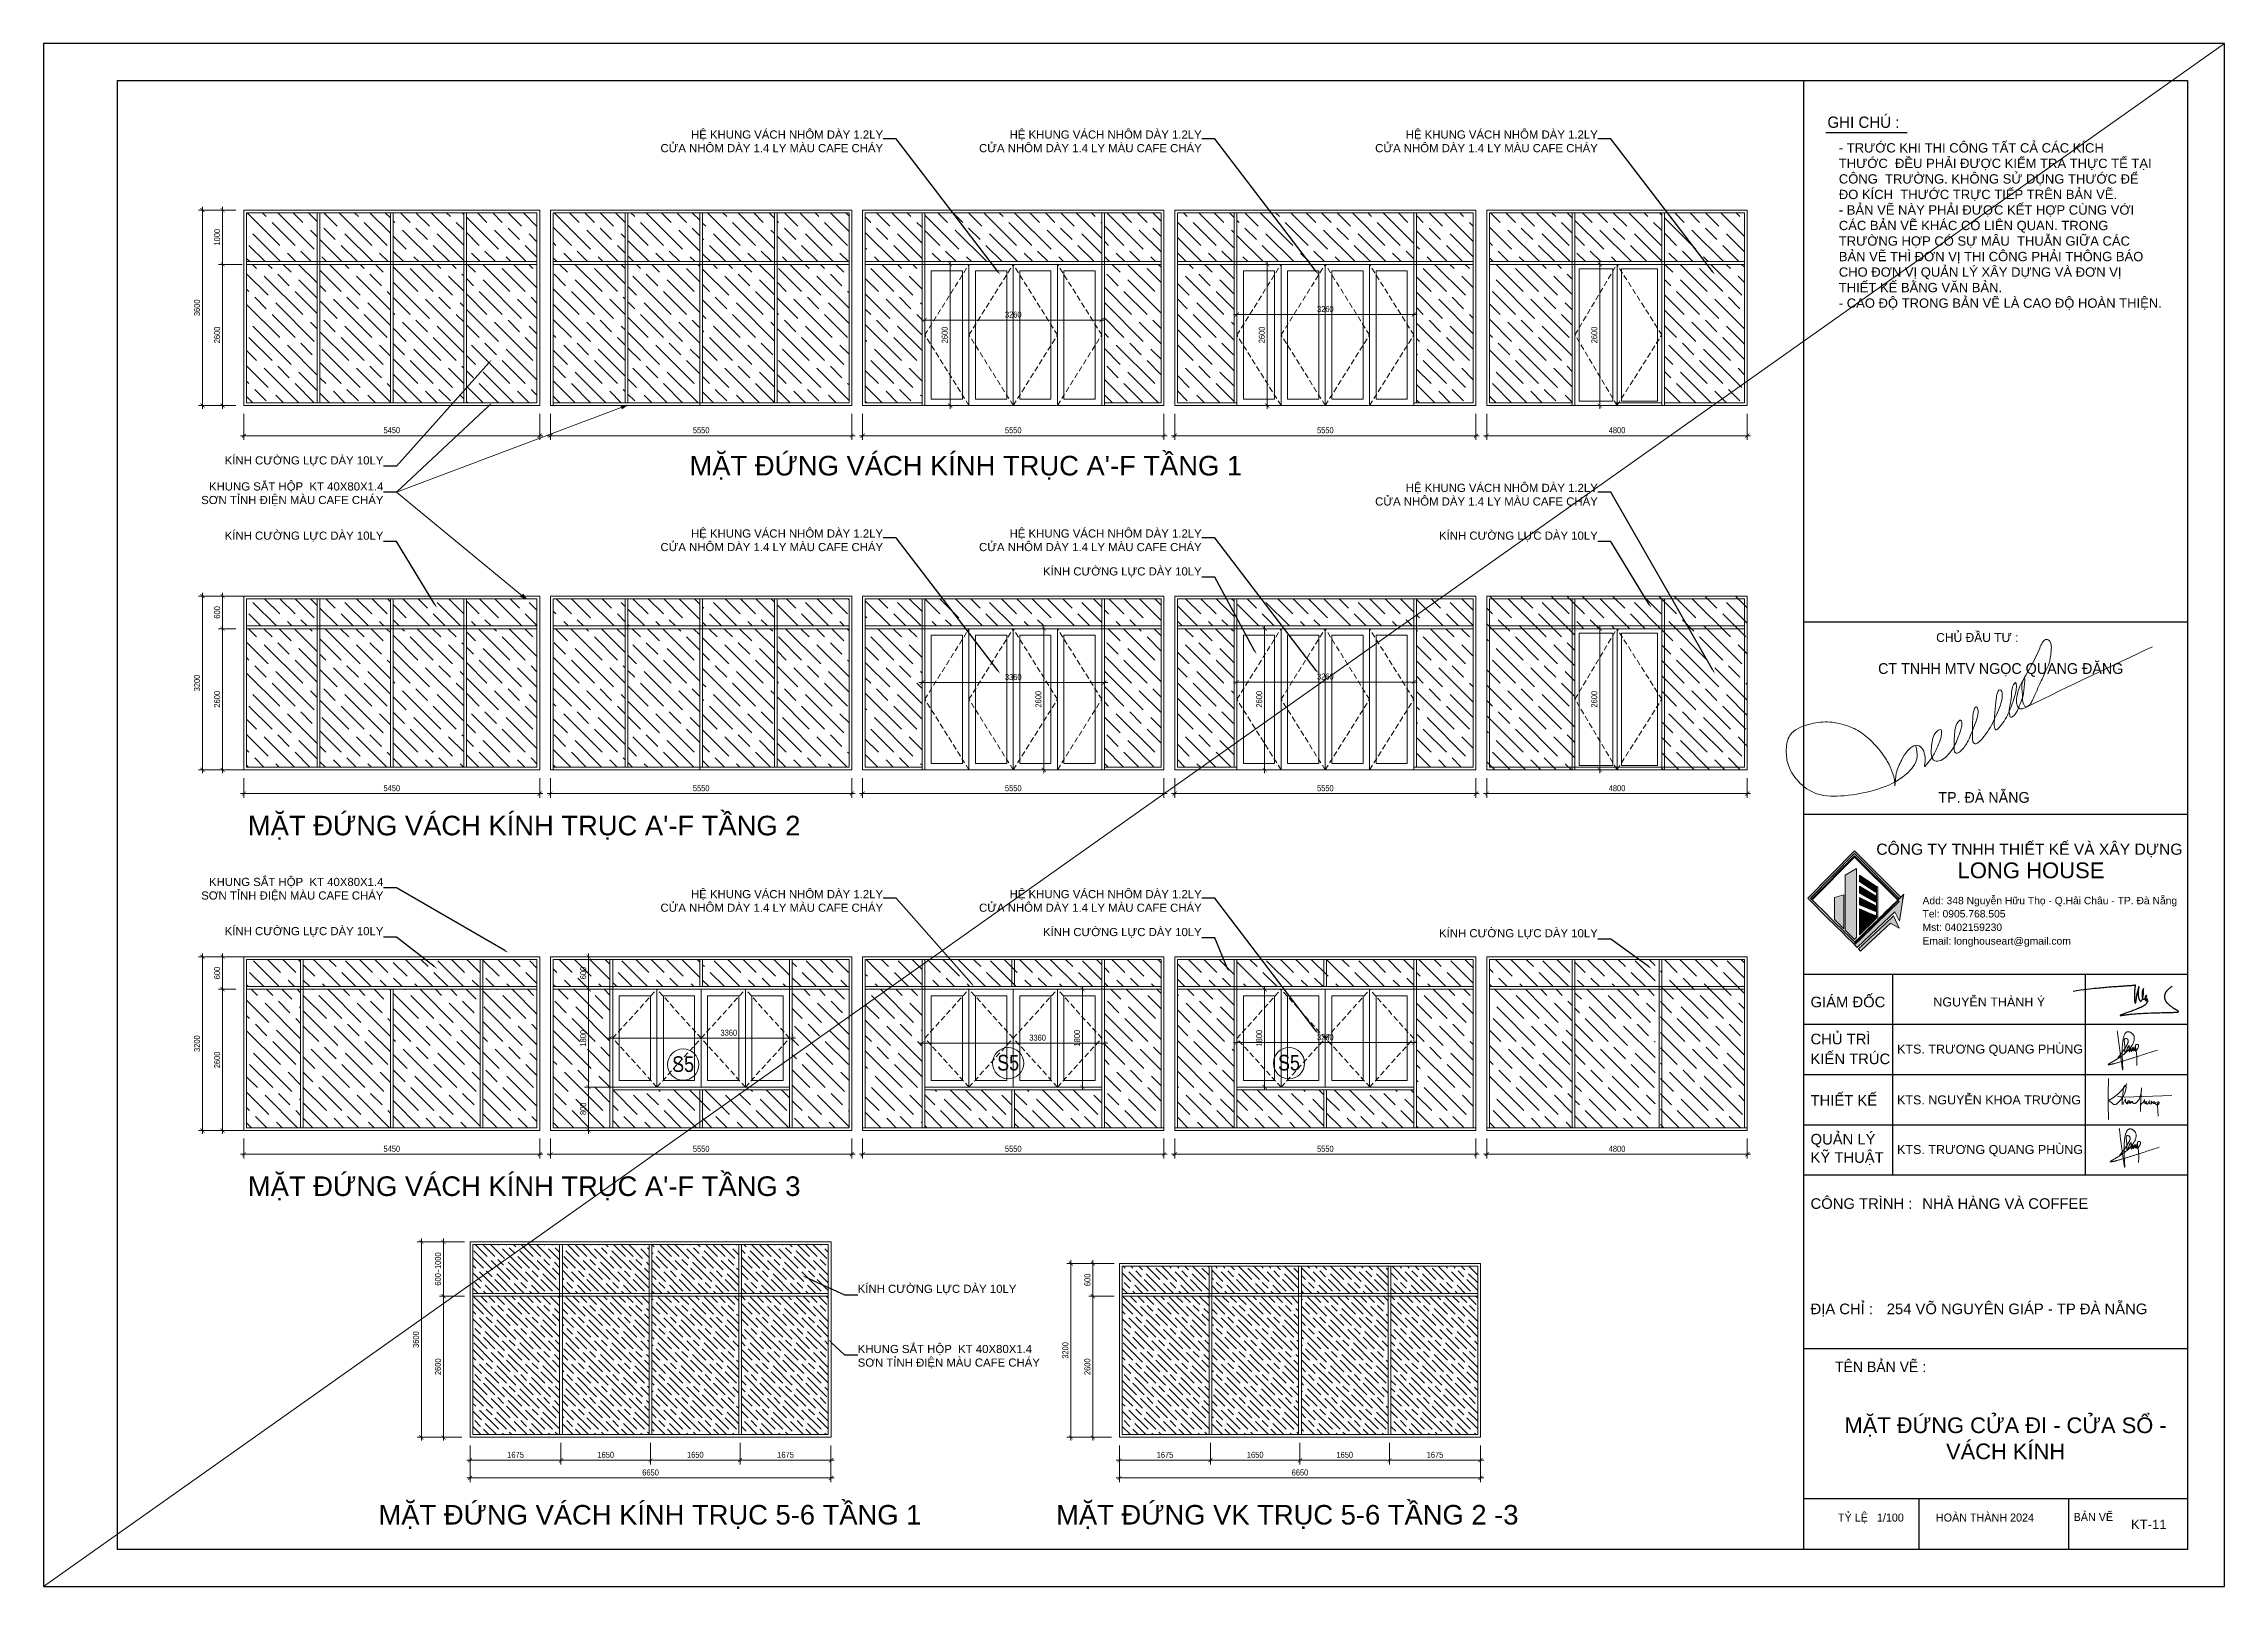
# Model space of a CAD drawing. Header units: millimetres. Extents: x 886808 to 1650903, y -1008069 to 230892.
# Drawn here: x 1568329 to 1608510, y -188884 to -160470 of the extents above; entities that cross this region are included whole.
import ezdxf
from ezdxf import colors
from ezdxf.entities.mleader import LeaderData, LeaderLine
from ezdxf.enums import TextEntityAlignment as Align
from ezdxf.math import Vec2, Vec3

# ---------------------------------------------------------------- set-up
doc = ezdxf.new("R2010")
doc.units = ezdxf.units.MM
doc.linetypes.add('DASHED', pattern=[0.75, 0.5, -0.25])
doc.layers.get('0').update_dxf_attribs({"lineweight": 0})
for name, color, linetype, lineweight in [('0.NETMANHNHAT-0.05', 251, 'Continuous', 0), ('03- Net Cua- 153', 153, 'Continuous', 9), ('06- Dim- 250', 250, 'Continuous', 0), ('0___TUONG XAY MOI', 10, 'Continuous', 40), ('A-Anno-Dims', 211, 'Continuous', 5), ('A-Wall', 113, 'Continuous', 30), ('A_Dim', 8, 'Continuous', 5), ('co', 66, 'Continuous', 5), ('G-ANNO-TTLB', 6, 'Continuous', 18), ('hatch', 250, 'Continuous', 0), ('Q - TEN PHONG', 7, 'Continuous', 18), ('Text', 250, 'Continuous', 25)]:
    doc.layers.add(name, color=color, linetype=linetype, lineweight=lineweight)
for name, color, linetype in [('11-Ghi chu', 7, 'Continuous'), ('CUA', 75, 'Continuous'), ('i_Chu', 9, 'Continuous'), ('Layer 1', 7, 'Continuous'), ('TUONG', 1, 'Continuous')]:
    doc.layers.add(name, color=color, linetype=linetype)
doc.styles.add('a 1', font='')
doc.styles.add('ADP_HC_vni_HC', font='')
doc.styles.add('Arial_6', font='arial.ttf', dxfattribs={"height": 1.327769})
doc.styles.add('DAT', font='')
doc.styles.add('OBAYASHI', font='ARIALN.TTF')
doc.styles.add('TEXT', font='arial.ttf')
doc.styles.add('TRUC', font='')
doc.styles.add('TRUNG TIN', font='')
doc.styles.add('VNI-HELVE', font='')
doc.styles.get('a 1').set_extended_font_data('VNI-Avo')
doc.styles.get('ADP_HC_vni_HC').set_extended_font_data('VNI-Helve-Condense')
doc.styles.get('DAT').set_extended_font_data('VNI-Helve')
doc.styles.get('TRUC').set_extended_font_data('.VnArialH')
doc.styles.get('TRUNG TIN').set_extended_font_data('VNI-Helve-Condense')
doc.styles.get('VNI-HELVE').set_extended_font_data('VNI-Helve-Condense')
doc.dimstyles.new('1-100 X2', dxfattribs={"dimtxt": 110, "dimasz": 75, "dimexe": 75, "dimexo": 150, "dimgap": 45, "dimtad": 1, "dimdec": 0, "dimrnd": 5, "dimzin": 0, "dimtxsty": 'VNI-HELVE', "dimblk": 'ARCHTICK', "dimcen": 50, "dimdle": 60, "dimclrd": 256, "dimclre": 256, "dimclrt": 2, "dimadec": 0, "dimazin": 0, "dimtfac": 1, "dimtdec": 0, "dimtix": 1, "dimtmove": 1, "dimatfit": 3, "dimldrblk": 'OPEN30', "dimfxl": 900, "dimtolj": 1, "dimtzin": 0, "dimlwd": 13, "dimlwe": 13, "dimarcsym": 1})

msp = doc.modelspace()

# ---------------------------------------------------------------- texts
at = {"layer": 'Q - TEN PHONG', "transparency": 33554636, "attachment_point": 2, "style": 'DAT'}
for s, insert, char_height, width in [("{\\fArial|b0|i0|c0|p34;MẶT ĐỨNG VÁCH KÍNH TRỤC A'-F TẦNG 1}", (1585321, -168062.9), 360.601, 20836.47), ("{\\fArial|b0|i0|c0|p34;MẶT ĐỨNG VÁCH KÍNH TRỤC A'-F TẦNG 2 }", (1577184.2, -174691), 360.601, 20836.47), ("{\\fArial|b0|i0|c0|p34;MẶT ĐỨNG VÁCH KÍNH TRỤC A'-F TẦNG 3}", (1577184.2, -181333.2), 360.601, 20836.47), ('{\\fArial|b0|i0|c0|p34;MẶT ĐỨNG CỬA ĐI - CỬA SỔ - VÁCH KÍNH}', (1604478.9, -185772.5), 288.481, 6509.188), ('{\\fArial|b0|i0|c0|p34;MẶT ĐỨNG VÁCH KÍNH TRỤC 5-6 TẦNG 1 }', (1579501.2, -187384.6), 360.601, 13938.166), ('{\\fArial|b0|i0|c0|p34;MẶT ĐỨNG VK TRỤC 5-6 TẦNG 2 -3}', (1591244.5, -187384.6), 360.601, 13938.166), ('{\\fArial|b0|i0|c0|p34;KT-11}', (1607117.6, -187657.8), 172.376, 206.248)]:
    msp.add_mtext(s, dxfattribs=dict(at, insert=insert, char_height=char_height, width=width))

# ---------------------------------------------------------------- blocks, each defined once
blk = doc.blocks.new('fghkp')
at = {"layer": '0.NETMANHNHAT-0.05'}
h = blk.add_hatch(color=256, dxfattribs=at)
h.dxf.hatch_style = 1
h.paths.add_polyline_path([(-130244, 759034), (-130343, 758940), (-130444, 758846), (-130582, 758716), (-130630, 758670), (-130606, 758647), (-130533, 758716), (-130444, 758799), (-130327, 758908), (-130279, 758953), (-130184, 758900)])
edge = h.paths.add_edge_path()
edge.add_line((-130144, 759214), (-130144, 759214))
edge.add_line((-130144, 759214), (-130133, 759271))
edge.add_line((-130133, 759271), (-130191, 759213))
edge.add_spline(control_points=[(-130191, 759213), (-130197, 759219), (-130203, 759225), (-130203, 759225)], knot_values=[8, 8, 8, 8, 8.503994, 8.503994, 8.503994, 8.503994], degree=3, periodic=0)
edge.add_spline(control_points=[(-130203, 759225), (-130203, 759225), (-130263, 759284), (-130340, 759361)], knot_values=[7.643345, 7.643345, 7.643345, 7.643345, 8, 8, 8, 8], degree=3, periodic=0)
edge.add_spline(control_points=[(-130340, 759361), (-130370, 759392), (-130404, 759425), (-130438, 759459)], knot_values=[7.5, 7.5, 7.5, 7.5, 7.643345, 7.643345, 7.643345, 7.643345], degree=3, periodic=0)
edge.add_spline(control_points=[(-130438, 759459), (-130471, 759493), (-130505, 759526), (-130536, 759557)], knot_values=[7.356655, 7.356655, 7.356655, 7.356655, 7.5, 7.5, 7.5, 7.5], degree=3, periodic=0)
edge.add_spline(control_points=[(-130536, 759557), (-130612, 759634), (-130672, 759693), (-130672, 759693)], knot_values=[7, 7, 7, 7, 7.356655, 7.356655, 7.356655, 7.356655], degree=3, periodic=0)
edge.add_spline(control_points=[(-130672, 759693), (-130672, 759693), (-130732, 759633), (-130810, 759554)], knot_values=[6.643345, 6.643345, 6.643345, 6.643345, 7, 7, 7, 7], degree=3, periodic=0)
edge.add_spline(control_points=[(-130810, 759554), (-130841, 759523), (-130875, 759489), (-130909, 759454)], knot_values=[6.5, 6.5, 6.5, 6.5, 6.643345, 6.643345, 6.643345, 6.643345], degree=3, periodic=0)
edge.add_spline(control_points=[(-130909, 759454), (-131027, 759335), (-131145, 759215), (-131145, 759215)], knot_values=[6.000201, 6.000201, 6.000201, 6.000201, 6.499503, 6.499503, 6.499503, 6.499503], degree=3, periodic=0)
edge.add_line((-131145, 759215), (-131138, 759208))
edge.add_spline(control_points=[(-131138, 759208), (-131138, 759208), (-131108, 759239), (-131062, 759285)], knot_values=[4.743337, 4.743337, 4.743337, 4.743337, 4.999879, 4.999879, 4.999879, 4.999879], degree=3, periodic=0)
edge.add_spline(control_points=[(-131062, 759285), (-131019, 759329), (-130962, 759386), (-130905, 759444)], knot_values=[4.5, 4.5, 4.5, 4.5, 4.743337, 4.743337, 4.743337, 4.743337], degree=3, periodic=0)
edge.add_spline(control_points=[(-130905, 759444), (-130872, 759477), (-130838, 759511), (-130808, 759542)], knot_values=[4.356655, 4.356655, 4.356655, 4.356655, 4.5, 4.5, 4.5, 4.5], degree=3, periodic=0)
edge.add_spline(control_points=[(-130808, 759542), (-130731, 759619), (-130672, 759679), (-130672, 759679)], knot_values=[4, 4, 4, 4, 4.356655, 4.356655, 4.356655, 4.356655], degree=3, periodic=0)
edge.add_spline(control_points=[(-130672, 759679), (-130672, 759679), (-130609, 759616), (-130528, 759535)], knot_values=[3.640583, 3.640583, 3.640583, 3.640583, 4, 4, 4, 4], degree=3, periodic=0)
edge.add_spline(control_points=[(-130528, 759535), (-130497, 759503), (-130462, 759469), (-130428, 759435)], knot_values=[3.5, 3.5, 3.5, 3.5, 3.640583, 3.640583, 3.640583, 3.640583], degree=3, periodic=0)
edge.add_spline(control_points=[(-130428, 759435), (-130402, 759409), (-130377, 759383), (-130352, 759358)], knot_values=[3.394676, 3.394676, 3.394676, 3.394676, 3.5, 3.5, 3.5, 3.5], degree=3, periodic=0)
edge.add_spline(control_points=[(-130352, 759358), (-130284, 759291), (-130226, 759232), (-130199, 759205)], knot_values=[3.104646, 3.104646, 3.104646, 3.104646, 3.394676, 3.394676, 3.394676, 3.394676], degree=3, periodic=0)
edge.add_spline(control_points=[(-130199, 759205), (-130197, 759203), (-130196, 759202), (-130195, 759201)], knot_values=[3.087994, 3.087994, 3.087994, 3.087994, 3.104646, 3.104646, 3.104646, 3.104646], degree=3, periodic=0)
edge.add_spline(control_points=[(-130195, 759201), (-130188, 759194), (-130184, 759190), (-130184, 759190)], knot_values=[3, 3, 3, 3, 3.087994, 3.087994, 3.087994, 3.087994], degree=3, periodic=0)
edge.add_line((-130184, 759190), (-130444, 758938))
edge.add_line((-130444, 758938), (-130620, 758765))
edge.add_line((-130620, 758765), (-130650, 758737))
edge.add_line((-130650, 758737), (-130656, 758731))
edge.add_line((-130656, 758731), (-130661, 758726))
edge.add_line((-130661, 758726), (-130672, 758715))
edge.add_line((-130672, 758715), (-130645, 758686))
edge.add_line((-130645, 758686), (-130354, 758962))
edge.add_line((-130354, 758962), (-130231, 759078))
edge.add_line((-130231, 759078), (-130180, 758977))
edge.add_line((-130180, 758977), (-130144, 759214))
edge = h.paths.add_edge_path()
edge.add_line((-130672, 759747), (-131187, 759227))
edge.add_line((-131187, 759227), (-130965, 759006))
edge.add_line((-130965, 759006), (-130894, 758936))
edge.add_line((-130894, 758936), (-130792, 758835))
edge.add_line((-130792, 758835), (-130776, 758818))
edge.add_line((-130776, 758818), (-130679, 758723))
edge.add_line((-130679, 758723), (-130664, 758738))
edge.add_line((-130664, 758738), (-130650, 758752))
edge.add_line((-130650, 758752), (-130620, 758781))
edge.add_line((-130620, 758781), (-130579, 758822))
edge.add_line((-130579, 758822), (-130552, 758849))
edge.add_line((-130552, 758849), (-130444, 758955))
edge.add_line((-130444, 758955), (-130433, 758965))
edge.add_line((-130433, 758965), (-130422, 758977))
edge.add_line((-130422, 758977), (-130381, 759017))
edge.add_line((-130381, 759017), (-130374, 759024))
edge.add_line((-130374, 759024), (-130195, 759201))
edge.add_spline(control_points=[(-130195, 759201), (-130196, 759202), (-130197, 759203), (-130199, 759205)], knot_values=[3.087994, 3.087994, 3.087994, 3.087994, 3.104646, 3.104646, 3.104646, 3.104646], degree=3, periodic=0)
edge.add_line((-130199, 759205), (-130335, 759073))
edge.add_line((-130335, 759073), (-130374, 759035))
edge.add_line((-130374, 759035), (-130384, 759025))
edge.add_line((-130384, 759025), (-130417, 758993))
edge.add_line((-130417, 758993), (-130433, 758977))
edge.add_line((-130433, 758977), (-130444, 758967))
edge.add_line((-130444, 758967), (-130552, 758862))
edge.add_line((-130552, 758862), (-130579, 758835))
edge.add_line((-130579, 758835), (-130620, 758795))
edge.add_line((-130620, 758795), (-130650, 758766))
edge.add_line((-130650, 758766), (-130672, 758745))
edge.add_line((-130672, 758745), (-130674, 758747))
edge.add_line((-130674, 758747), (-130674, 758747))
edge.add_line((-130674, 758747), (-130758, 758831))
edge.add_line((-130758, 758831), (-130776, 758848))
edge.add_line((-130776, 758848), (-130785, 758858))
edge.add_line((-130785, 758858), (-130792, 758865))
edge.add_line((-130792, 758865), (-130894, 758966))
edge.add_line((-130894, 758966), (-130955, 759026))
edge.add_line((-130955, 759026), (-130968, 759040))
edge.add_line((-130968, 759040), (-131138, 759208))
edge.add_spline(control_points=[(-131138, 759208), (-131138, 759208), (-131139, 759209), (-131140, 759210)], knot_values=[5, 5, 5, 5, 5.356655, 5.356655, 5.356655, 5.356655], degree=3, periodic=0)
edge.add_spline(control_points=[(-131140, 759210), (-131141, 759211), (-131141, 759211), (-131142, 759212)], knot_values=[5.356655, 5.356655, 5.356655, 5.356655, 5.5, 5.5, 5.5, 5.5], degree=3, periodic=0)
edge.add_spline(control_points=[(-131142, 759212), (-131142, 759212), (-131143, 759213), (-131143, 759213)], knot_values=[5.5, 5.5, 5.5, 5.5, 5.643345, 5.643345, 5.643345, 5.643345], degree=3, periodic=0)
edge.add_spline(control_points=[(-131143, 759213), (-131144, 759214), (-131145, 759215), (-131145, 759215)], knot_values=[5.643345, 5.643345, 5.643345, 5.643345, 6, 6, 6, 6], degree=3, periodic=0)
edge.add_line((-131145, 759215), (-131157, 759227))
edge.add_line((-131157, 759227), (-130672, 759717))
edge.add_line((-130672, 759717), (-130181, 759223))
edge.add_line((-130181, 759223), (-130166, 759238))
edge.add_line((-130166, 759238), (-130672, 759747))
at = {"layer": '0.NETMANHNHAT-0.05', "true_color": 0x2a388f}
h = blk.add_hatch(color=177, dxfattribs=at)
h.dxf.hatch_style = 2
h.paths.add_polyline_path([(-130650, 759552), (-130650, 758795), (-130673, 758773), (-130776, 758875), (-130776, 759479)])
h = blk.add_hatch(color=177, dxfattribs=at)
h.dxf.hatch_style = 2
h.paths.add_polyline_path([(-130620, 759480), (-130620, 759410), (-130444, 759295), (-130444, 759365)])
h = blk.add_hatch(color=177, dxfattribs=at)
h.dxf.hatch_style = 2
h.paths.add_polyline_path([(-130620, 759281), (-130620, 759359), (-130444, 759253), (-130444, 759183)])
h = blk.add_hatch(color=177, dxfattribs=at)
h.dxf.hatch_style = 2
h.paths.add_polyline_path([(-130417, 759349), (-130417, 759022), (-130433, 759006), (-130433, 759359)])
h = blk.add_hatch(color=177, dxfattribs=at)
h.dxf.hatch_style = 2
h.paths.add_polyline_path([(-130792, 759265), (-130792, 758891), (-130894, 758993), (-130894, 759235)])
h = blk.add_hatch(color=177, dxfattribs=at)
h.dxf.hatch_style = 2
h.paths.add_polyline_path([(-130620, 759236), (-130620, 759153), (-130444, 759080), (-130444, 759146)])
h = blk.add_hatch(color=177, dxfattribs=at)
h.dxf.hatch_style = 2
h.paths.add_polyline_path([(-130444, 759037), (-130444, 758996), (-130620, 758824), (-130620, 759111), (-130501, 759061)])
at = {"layer": '0.NETMANHNHAT-0.05', "lineweight": 0}
for points in [[(-130650, 759552), (-130650, 758795), (-130673, 758773), (-130776, 758875), (-130776, 759479), (-130650, 759552)], [(-130620, 759480), (-130620, 759410), (-130444, 759295), (-130444, 759365), (-130620, 759480)], [(-130620, 759281), (-130620, 759359), (-130444, 759253), (-130444, 759183), (-130620, 759281)], [(-130417, 759349), (-130417, 759022), (-130433, 759006), (-130433, 759359), (-130417, 759349)], [(-130792, 759265), (-130792, 758891), (-130894, 758993), (-130894, 759235), (-130792, 759265)], [(-130620, 759236), (-130620, 759153), (-130444, 759080), (-130444, 759146), (-130620, 759236)], [(-130444, 759037), (-130444, 758996), (-130620, 758824), (-130620, 759111), (-130501, 759061), (-130444, 759037)]]:
    blk.add_lwpolyline(points, dxfattribs=at)
at = {"layer": '11-Ghi chu'}
for points in [[(-131145, 759215), (-131138, 759208)], [(-130144, 759214), (-130144, 759214), (-130133, 759271), (-130191, 759213)]]:
    blk.add_lwpolyline(points, dxfattribs=at)
at = {"layer": 'Layer 1', "lineweight": 0}
for p, q in [((-130672, 759747), (-131187, 759227)), ((-131157, 759227), (-130672, 759717)), ((-130166, 759238), (-130672, 759747)), ((-130672, 759717), (-130181, 759223)), ((-131187, 759227), (-130965, 759006)), ((-131145, 759215), (-131157, 759227)), ((-131138, 759208), (-131145, 759215)), ((-130968, 759040), (-131138, 759208)), ((-130444, 758938), (-130184, 759190)), ((-130374, 759024), (-130195, 759201)), ((-130199, 759205), (-130335, 759073)), ((-130191, 759213), (-130133, 759271)), ((-130144, 759214), (-130180, 758977)), ((-130133, 759271), (-130144, 759214)), ((-130144, 759214), (-130144, 759214)), ((-130955, 759026), (-130968, 759040)), ((-130965, 759006), (-130894, 758936)), ((-130894, 758966), (-130955, 759026)), ((-130792, 758865), (-130894, 758966)), ((-130894, 758936), (-130792, 758835)), ((-130785, 758858), (-130792, 758865)), ((-130776, 758848), (-130785, 758858)), ((-130354, 758962), (-130645, 758686)), ((-130620, 758765), (-130444, 758938)), ((-130552, 758862), (-130579, 758835)), ((-130444, 758967), (-130552, 758862)), ((-130552, 758849), (-130444, 758955)), ((-130433, 758977), (-130444, 758967)), ((-130444, 758955), (-130433, 758965)), ((-130417, 758993), (-130433, 758977)), ((-130433, 758965), (-130422, 758977)), ((-130422, 758977), (-130381, 759017)), ((-130384, 759025), (-130417, 758993)), ((-130374, 759035), (-130384, 759025)), ((-130381, 759017), (-130374, 759024)), ((-130335, 759073), (-130374, 759035)), ((-130231, 759078), (-130354, 758962)), ((-130180, 758977), (-130231, 759078)), ((-130792, 758835), (-130776, 758818)), ((-130758, 758831), (-130776, 758848)), ((-130776, 758818), (-130679, 758723)), ((-130674, 758747), (-130758, 758831)), ((-130679, 758723), (-130664, 758738)), ((-130672, 758745), (-130674, 758747)), ((-130674, 758747), (-130674, 758747)), ((-130672, 758745), (-130674, 758747)), ((-130674, 758747), (-130674, 758747)), ((-130650, 758766), (-130672, 758745)), ((-130650, 758766), (-130672, 758745)), ((-130672, 758715), (-130661, 758726)), ((-130645, 758686), (-130672, 758715)), ((-130664, 758738), (-130650, 758752)), ((-130661, 758726), (-130656, 758731)), ((-130656, 758731), (-130650, 758737)), ((-130620, 758795), (-130650, 758766)), ((-130650, 758752), (-130620, 758781)), ((-130650, 758737), (-130620, 758765)), ((-130579, 758835), (-130620, 758795)), ((-130620, 758781), (-130579, 758822)), ((-130579, 758822), (-130552, 758849))]:
    blk.add_line(p, q, dxfattribs=at)
blk.add_lwpolyline([(-130184, 758900), (-130279, 758953), (-130327, 758908), (-130444, 758799), (-130533, 758716), (-130606, 758647), (-130630, 758670), (-130582, 758716), (-130444, 758846), (-130343, 758940), (-130244, 759034), (-130184, 758900)], dxfattribs=at)
for points in [[(-131145, 759215), (-131145, 759215), (-130672, 759693), (-130672, 759693)], [(-130672, 759679), (-130672, 759679), (-131138, 759208), (-131138, 759208)], [(-130672, 759693), (-130672, 759693), (-130203, 759225), (-130203, 759225)], [(-130184, 759190), (-130184, 759190), (-130672, 759679), (-130672, 759679)], [(-131138, 759208), (-131138, 759208), (-131145, 759215), (-131145, 759215)], [(-130203, 759225), (-130203, 759225), (-130197, 759219), (-130191, 759213)]]:
    blk.add_open_spline(points, degree=3, dxfattribs=at)
blk = doc.blocks.new('chu ky Y')
at = {"layer": 'i_Chu'}
blk.add_lwpolyline([(555891, 496110), (556042, 496133), (556181, 496152), (556307, 496169), (556422, 496183), (556527, 496196), (556623, 496206), (556711, 496216), (556792, 496224), (556868, 496231), (556938, 496238), (557004, 496244), (557067, 496250), (557127, 496255), (557185, 496260), (557241, 496265), (557298, 496269), (557355, 496273), (557412, 496277), (557468, 496281), (557524, 496285), (557578, 496289), (557631, 496293), (557682, 496296), (557730, 496299), (557775, 496302), (557818, 496305), (557858, 496308), (557895, 496310), (557930, 496313), (557963, 496315), (557994, 496317), (558022, 496319), (558049, 496320), (558074, 496322), (558096, 496324), (558117, 496325), (558137, 496327), (558154, 496328), (558170, 496330), (558184, 496331), (558196, 496333), (558207, 496335), (558216, 496336), (558224, 496338), (558231, 496339), (558236, 496341), (558241, 496342), (558245, 496342), (558249, 496342), (558252, 496342), (558254, 496341), (558256, 496340), (558257, 496337), (558258, 496334), (558259, 496331), (558259, 496326), (558259, 496320), (558259, 496313), (558258, 496305), (558257, 496295), (558256, 496285), (558255, 496273), (558253, 496260), (558252, 496245), (558250, 496229), (558248, 496212), (558246, 496194), (558244, 496174), (558242, 496155), (558241, 496134), (558239, 496114), (558238, 496093), (558237, 496072), (558236, 496052), (558235, 496031), (558235, 496011), (558235, 495991), (558235, 495971), (558235, 495951), (558235, 495932), (558235, 495913), (558235, 495894), (558236, 495875), (558236, 495857), (558236, 495839), (558237, 495823), (558237, 495807), (558238, 495791), (558238, 495777), (558239, 495764), (558240, 495752), (558240, 495740), (558241, 495730), (558242, 495720), (558243, 495711), (558244, 495703), (558245, 495696), (558246, 495689), (558248, 495683), (558249, 495677), (558250, 495672), (558251, 495668), (558253, 495664), (558254, 495661), (558255, 495658), (558256, 495656), (558257, 495654), (558259, 495653), (558260, 495652), (558261, 495651), (558262, 495650), (558263, 495650), (558264, 495649), (558266, 495649), (558267, 495649), (558268, 495649), (558269, 495649), (558270, 495650), (558271, 495650), (558272, 495651), (558273, 495651), (558274, 495653), (558275, 495655), (558276, 495658), (558277, 495662), (558278, 495667), (558280, 495674), (558282, 495683), (558284, 495694), (558287, 495707), (558290, 495721), (558293, 495736), (558296, 495752), (558299, 495768), (558301, 495785), (558304, 495801), (558306, 495816), (558308, 495831), (558310, 495845), (558312, 495859), (558314, 495873), (558316, 495887), (558317, 495900), (558319, 495913), (558321, 495927), (558323, 495941), (558325, 495955), (558328, 495969), (558331, 495984), (558334, 495999), (558337, 496015), (558341, 496031), (558345, 496048), (558349, 496065), (558354, 496082), (558359, 496099), (558364, 496116), (558369, 496132), (558374, 496148), (558378, 496163), (558382, 496177), (558386, 496190), (558390, 496202), (558393, 496213), (558396, 496223), (558398, 496233), (558400, 496241), (558402, 496249), (558403, 496256), (558404, 496262), (558404, 496268), (558404, 496273), (558404, 496277), (558404, 496280), (558403, 496282), (558403, 496284), (558403, 496285), (558402, 496286), (558402, 496285), (558402, 496284), (558401, 496282), (558401, 496280), (558400, 496277), (558400, 496273), (558399, 496269), (558398, 496264), (558397, 496259), (558396, 496253), (558395, 496245), (558394, 496237), (558392, 496228), (558390, 496218), (558388, 496207), (558386, 496194), (558383, 496181), (558381, 496167), (558378, 496153), (558376, 496138), (558374, 496124), (558372, 496109), (558371, 496094), (558370, 496080), (558369, 496066), (558369, 496052), (558369, 496038), (558369, 496024), (558370, 496010), (558371, 495996), (558372, 495982), (558373, 495968), (558374, 495954), (558376, 495940), (558378, 495927), (558379, 495914), (558381, 495901), (558384, 495889), (558386, 495877), (558388, 495866), (558390, 495855), (558393, 495845), (558396, 495835), (558398, 495826), (558401, 495817), (558404, 495809), (558407, 495801), (558410, 495793), (558413, 495786), (558417, 495780), (558420, 495773), (558423, 495767), (558426, 495762), (558429, 495757), (558433, 495753), (558436, 495749), (558439, 495745), (558442, 495742), (558445, 495739), (558448, 495736), (558450, 495734), (558453, 495733), (558456, 495731), (558459, 495730), (558462, 495729), (558465, 495729), (558468, 495728), (558471, 495728), (558474, 495729), (558477, 495729), (558480, 495731), (558483, 495732), (558486, 495733), (558489, 495735), (558492, 495737), (558495, 495740), (558498, 495743), (558501, 495745), (558504, 495748), (558507, 495752), (558510, 495755), (558513, 495759), (558516, 495762), (558518, 495766), (558521, 495770), (558523, 495774), (558525, 495778), (558527, 495783), (558530, 495787), (558532, 495792), (558534, 495797), (558536, 495803), (558538, 495809), (558540, 495816), (558542, 495823), (558545, 495831), (558547, 495840), (558549, 495849), (558552, 495859), (558554, 495869), (558557, 495880), (558559, 495892), (558561, 495903), (558563, 495916), (558565, 495928), (558567, 495941), (558569, 495954), (558571, 495967), (558573, 495979), (558574, 495992), (558575, 496004), (558576, 496016), (558577, 496028), (558578, 496040), (558578, 496051), (558579, 496062), (558579, 496073), (558580, 496084), (558580, 496095), (558581, 496106), (558581, 496116), (558582, 496126), (558582, 496136), (558582, 496145), (558583, 496153), (558583, 496161), (558583, 496167), (558583, 496173), (558583, 496179), (558582, 496183), (558582, 496187), (558582, 496191), (558581, 496193), (558581, 496196), (558581, 496197), (558580, 496199), (558580, 496200), (558579, 496201), (558579, 496201), (558578, 496202), (558578, 496202), (558577, 496202), (558577, 496202), (558576, 496202), (558576, 496201), (558575, 496201), (558574, 496200), (558573, 496200), (558572, 496199), (558571, 496197), (558570, 496195), (558569, 496193), (558567, 496191), (558566, 496188), (558564, 496185), (558562, 496181), (558560, 496177), (558558, 496173), (558556, 496168), (558554, 496162), (558552, 496157), (558549, 496150), (558547, 496144), (558545, 496137), (558543, 496131), (558541, 496124), (558539, 496117), (558537, 496110), (558535, 496103), (558533, 496096), (558532, 496089), (558530, 496081), (558529, 496073), (558528, 496065), (558527, 496056), (558526, 496047), (558526, 496038), (558525, 496029), (558525, 496019), (558525, 496010), (558524, 496000), (558524, 495991), (558524, 495983), (558524, 495974), (558524, 495966), (558524, 495958), (558524, 495950), (558525, 495942), (558525, 495934), (558525, 495927), (558526, 495919), (558527, 495912), (558528, 495904), (558528, 495897), (558530, 495890), (558531, 495883), (558532, 495875), (558534, 495868), (558536, 495862), (558537, 495855), (558539, 495849), (558542, 495842), (558544, 495837), (558546, 495831), (558548, 495827), (558551, 495822), (558553, 495818), (558555, 495815), (558557, 495812), (558560, 495810), (558562, 495808), (558564, 495807), (558567, 495806), (558569, 495805), (558572, 495804), (558575, 495803), (558577, 495803), (558580, 495803), (558584, 495803), (558587, 495803), (558590, 495804), (558594, 495805), (558598, 495806), (558602, 495807), (558606, 495808), (558610, 495810), (558614, 495812), (558619, 495814), (558624, 495817), (558628, 495819), (558633, 495822), (558638, 495826), (558643, 495829), (558647, 495833), (558652, 495836), (558657, 495840), (558661, 495845), (558665, 495849), (558670, 495853), (558673, 495858), (558677, 495862), (558680, 495867), (558683, 495871), (558686, 495876), (558688, 495880), (558691, 495884), (558693, 495889), (558694, 495893), (558695, 495897), (558696, 495900), (558697, 495904), (558698, 495907), (558699, 495911), (558699, 495914), (558699, 495917), (558699, 495919), (558699, 495922), (558699, 495924), (558699, 495926), (558699, 495928), (558699, 495930), (558698, 495932), (558698, 495933), (558697, 495934), (558697, 495935), (558696, 495936), (558695, 495937), (558694, 495938), (558693, 495938), (558692, 495939), (558690, 495939), (558689, 495939), (558687, 495939), (558686, 495939), (558684, 495939), (558683, 495939), (558681, 495939), (558679, 495938), (558677, 495937), (558676, 495936), (558674, 495935), (558673, 495934), (558671, 495933), (558669, 495932), (558668, 495930), (558666, 495929), (558665, 495927), (558663, 495925), (558662, 495923), (558660, 495921), (558659, 495919), (558658, 495917), (558656, 495915), (558655, 495912), (558654, 495910), (558652, 495907), (558651, 495905), (558650, 495902), (558649, 495899), (558648, 495896), (558647, 495893), (558646, 495890), (558645, 495886), (558645, 495883), (558644, 495879), (558644, 495875), (558643, 495871), (558643, 495868), (558643, 495864), (558643, 495861), (558643, 495858), (558644, 495855), (558644, 495852), (558645, 495849), (558645, 495847), (558646, 495845), (558647, 495842), (558648, 495840), (558649, 495838), (558650, 495835), (558651, 495833), (558652, 495831), (558654, 495829), (558655, 495826), (558657, 495824), (558659, 495822), (558661, 495820), (558663, 495819), (558665, 495817), (558667, 495815), (558669, 495813), (558672, 495812), (558674, 495810), (558677, 495809), (558679, 495807), (558682, 495806), (558684, 495805), (558687, 495803), (558690, 495802), (558693, 495801), (558696, 495800), (558699, 495800), (558701, 495799), (558704, 495798), (558707, 495798), (558710, 495798), (558713, 495797), (558716, 495797), (558718, 495797), (558720, 495797), (558723, 495797), (558724, 495798), (558726, 495798), (558728, 495798), (558729, 495798), (558731, 495799), (558732, 495799), (558733, 495800), (558734, 495800), (558735, 495801), (558736, 495801), (558737, 495802), (558737, 495802), (558738, 495803), (558738, 495803), (558739, 495804), (558739, 495804), (558739, 495805), (558739, 495805), (558739, 495805), (558738, 495805), (558738, 495805), (558738, 495805), (558737, 495806), (558736, 495806), (558736, 495805), (558735, 495805), (558734, 495805), (558732, 495805), (558731, 495805), (558730, 495804), (558728, 495804), (558726, 495804), (558724, 495803), (558721, 495803), (558719, 495802), (558716, 495802), (558713, 495801), (558711, 495801), (558708, 495800), (558705, 495800), (558702, 495799), (558699, 495799), (558696, 495798), (558693, 495797), (558690, 495796), (558687, 495796), (558684, 495795), (558681, 495794), (558679, 495793), (558676, 495792), (558674, 495791), (558672, 495790), (558669, 495789), (558667, 495788), (558665, 495787), (558663, 495785), (558661, 495784), (558659, 495783), (558658, 495782), (558656, 495780), (558654, 495779), (558653, 495778), (558652, 495777), (558651, 495775), (558650, 495774), (558649, 495773), (558648, 495772), (558648, 495770), (558647, 495769), (558647, 495768), (558647, 495766), (558647, 495765), (558647, 495763), (558647, 495762), (558647, 495761), (558647, 495759), (558648, 495758), (558649, 495757), (558650, 495756), (558651, 495755), (558652, 495755), (558653, 495754), (558655, 495753), (558657, 495753), (558659, 495753), (558662, 495752), (558664, 495752), (558667, 495752), (558671, 495751), (558674, 495751), (558678, 495751), (558682, 495750), (558686, 495750), (558690, 495750), (558694, 495749), (558697, 495749), (558701, 495749), (558705, 495748), (558708, 495748), (558712, 495748), (558715, 495747), (558718, 495747), (558720, 495746), (558723, 495745), (558725, 495744), (558727, 495744), (558729, 495743), (558730, 495742), (558732, 495741), (558733, 495740), (558734, 495739), (558735, 495738), (558736, 495738), (558737, 495737), (558738, 495736), (558739, 495736), (558739, 495735), (558740, 495734), (558741, 495733), (558741, 495732), (558741, 495732), (558741, 495731), (558741, 495730), (558741, 495728), (558740, 495727), (558739, 495725), (558738, 495723), (558737, 495721), (558735, 495719), (558734, 495717), (558732, 495714), (558730, 495712), (558728, 495709), (558726, 495706), (558724, 495704), (558722, 495701), (558721, 495698), (558719, 495696), (558718, 495693), (558716, 495691), (558715, 495688), (558714, 495686), (558713, 495683), (558711, 495681), (558710, 495679), (558709, 495676), (558707, 495674), (558706, 495671), (558704, 495668), (558703, 495664), (558701, 495661), (558699, 495656), (558696, 495652), (558694, 495647), (558691, 495642), (558688, 495637), (558684, 495631), (558681, 495626), (558677, 495620), (558672, 495615), (558667, 495609), (558662, 495604), (558657, 495598), (558650, 495592), (558644, 495586), (558637, 495580), (558629, 495574), (558620, 495568), (558611, 495561), (558601, 495554), (558592, 495548), (558581, 495541), (558571, 495534), (558560, 495528), (558550, 495522), (558539, 495516), (558528, 495511), (558517, 495506), (558506, 495500), (558494, 495495), (558482, 495489), (558469, 495484), (558454, 495478), (558439, 495472), (558423, 495465), (558405, 495457), (558385, 495449), (558363, 495440), (558338, 495430), (558311, 495419), (558280, 495407), (558246, 495394), (558210, 495380), (558171, 495365), (558131, 495349), (558091, 495334), (558050, 495318), (558009, 495303), (557970, 495288), (557933, 495274), (557897, 495262), (557864, 495250), (557834, 495239), (557806, 495229), (557781, 495220), (557760, 495213), (557741, 495206), (557727, 495201), (557715, 495197), (557707, 495194), (557701, 495192), (557696, 495190), (557694, 495189), (557692, 495188), (557692, 495186), (557691, 495185), (557691, 495184), (557692, 495183), (557693, 495182), (557695, 495181), (557697, 495180), (557700, 495179), (557704, 495179), (557709, 495179), (557714, 495179), (557721, 495180), (557729, 495181), (557739, 495182), (557750, 495184), (557763, 495186), (557777, 495188), (557794, 495191), (557813, 495194), (557834, 495197), (557858, 495201), (557884, 495204), (557913, 495208), (557945, 495212), (557980, 495216), (558018, 495221), (558060, 495226), (558106, 495230), (558157, 495235), (558212, 495240), (558274, 495245), (558341, 495249), (558415, 495254), (558495, 495259), (558581, 495263), (558671, 495267), (558762, 495271), (558854, 495275), (558944, 495278), (559031, 495281), (559113, 495283), (559189, 495285), (559259, 495287), (559324, 495288), (559384, 495289), (559440, 495290), (559492, 495291), (559541, 495292), (559588, 495293), (559632, 495294), (559674, 495296), (559713, 495297), (559750, 495299), (559783, 495301), (559812, 495303), (559838, 495305), (559859, 495307), (559877, 495309), (559890, 495310), (559899, 495312), (559906, 495314), (559911, 495315), (559913, 495317), (559915, 495318), (559915, 495320), (559916, 495322), (559916, 495323), (559916, 495325), (559915, 495327), (559914, 495330), (559913, 495332), (559912, 495334), (559910, 495337), (559908, 495340), (559905, 495343), (559902, 495346), (559898, 495349), (559894, 495352), (559889, 495356), (559884, 495360), (559877, 495364), (559870, 495368), (559863, 495372), (559855, 495377), (559846, 495381), (559837, 495386), (559828, 495391), (559819, 495396), (559809, 495401), (559800, 495407), (559791, 495412), (559781, 495418), (559771, 495424), (559761, 495431), (559750, 495438), (559738, 495446), (559726, 495454), (559712, 495463), (559698, 495473), (559684, 495483), (559669, 495493), (559653, 495504), (559638, 495516), (559622, 495528), (559607, 495539), (559592, 495551), (559578, 495563), (559564, 495575), (559550, 495587), (559537, 495598), (559525, 495610), (559514, 495621), (559503, 495631), (559493, 495641), (559484, 495651), (559476, 495660), (559468, 495669), (559461, 495677), (559455, 495686), (559449, 495694), (559443, 495703), (559438, 495711), (559433, 495720), (559428, 495729), (559424, 495738), (559419, 495748), (559415, 495758), (559411, 495768), (559408, 495779), (559404, 495790), (559401, 495802), (559398, 495814), (559395, 495826), (559392, 495839), (559391, 495853), (559389, 495866), (559388, 495880), (559388, 495895), (559389, 495909), (559390, 495924), (559391, 495938), (559393, 495953), (559396, 495967), (559399, 495981), (559403, 495994), (559407, 496007), (559411, 496019), (559416, 496031), (559422, 496043), (559427, 496054), (559434, 496065), (559440, 496076), (559448, 496087), (559455, 496097), (559464, 496108), (559472, 496119), (559481, 496129), (559490, 496140), (559500, 496151), (559510, 496161), (559520, 496172), (559531, 496183), (559543, 496194), (559556, 496206), (559571, 496219), (559589, 496234), (559611, 496250), (559637, 496269), (559668, 496290)], dxfattribs=at)
blk = doc.blocks.new('A$C083B0C5E')
at = {"layer": 'G-ANNO-TTLB', "lineweight": 9, "transparency": 33554636}
blk.add_spline([(9947, 3851), (10040, 2981), (9201, 1680), (6997, 542), (4454, 38), (2348, 195), (920, 1144), (111, 2546), (4, 3595), (276, 4668), (1740, 5513), (3158, 5699), (4619, 5427), (5750, 4882), (6733, 4024), (7608, 2910), (8113, 1933), (8278, 1363), (8327, 967), (8327, 786), (8395, 1356), (8447, 1770), (8862, 2791), (9286, 3459), (9802, 3864), (9968, 3905), (10385, 3725), (10628, 3148), (10617, 2402), (10600, 2269), (10787, 2456), (11362, 3262), (11754, 4159), (11920, 4770), (11920, 4982), (11880, 5087), (11619, 5021), (11358, 4719), (11134, 3547), (11309, 2771), (11744, 2708), (12212, 2978), (12600, 3393), (12913, 3864), (13138, 4398), (13372, 5011), (13466, 5417), (13480, 5668), (13382, 5837), (13104, 5559), (12936, 4916), (12895, 4232), (12895, 3614), (12960, 3349), (13150, 3311), (13342, 3422), (13899, 4125), (14369, 5244), (14634, 5935), (14719, 6593), (14691, 6734), (14604, 6847), (14352, 6378), (14319, 6100), (14293, 5306), (14293, 4407), (14374, 4106), (14512, 4027), (14728, 4116), (15097, 4485), (15455, 4950), (15846, 5627), (16132, 6233), (16437, 6988), (16571, 7556), (16571, 7936), (16502, 8113), (16416, 8162), (16259, 8056), (16145, 7696), (16036, 6620), (15967, 5400), (15999, 5201), (16085, 5094), (16285, 5210), (16630, 5619), (16978, 6221), (17372, 7155), (17641, 8127), (17661, 8599), (17629, 8724), (17453, 8557), (17361, 8355), (17263, 7479), (17135, 6309), (17235, 6064), (17576, 6302), (17851, 6848), (18129, 7548), (18271, 8378), (18271, 9021), (18155, 8819), (18124, 7846), (18164, 7217), (18404, 6853), (18694, 7021), (18901, 7378), (19468, 8618), (19913, 9586), (20185, 10220), (20321, 11004), (20345, 11549), (20230, 11886), (19973, 12035), (19679, 11811), (19458, 11364), (18759, 9930), (17849, 8210), (17677, 7249), (17761, 6909), (17966, 6704), (18333, 6793), (28106, 11468)], degree=3, dxfattribs=at)
blk = doc.blocks.new('ÈGERGER')
at = {"layer": 'A-Wall', "linetype": 'Continuous', "transparency": 33554636}
for p, q in [((-179936, -849840), (-132098, -849840)), ((-179936, -883772), (-179936, -849840)), ((-140969, -849840), (-140969, -883772)), ((-132098, -849840), (-132098, -883772)), ((-132098, -883772), (-179936, -883772))]:
    blk.add_line(p, q, dxfattribs=at)
at = {"layer": 'co', "transparency": 33554636}
for p, q in [((-133715, -873303), (-133688, -873312)), ((-133688, -873312), (-133650, -873318)), ((-133650, -873318), (-133613, -873320)), ((-133613, -873320), (-133556, -873324)), ((-133572, -873090), (-133608, -873432)), ((-133580, -873472), (-133530, -873364)), ((-133556, -873324), (-132461, -873284)), ((-133530, -873364), (-133529, -873404)), ((-133529, -873404), (-133527, -873421)), ((-133527, -873421), (-133527, -873435)), ((-133451, -873399), (-133496, -873458)), ((-133454, -873409), (-133456, -873409)), ((-133446, -873408), (-133454, -873409)), ((-133448, -873439), (-133439, -873428)), ((-133440, -873411), (-133446, -873408)), ((-133437, -873415), (-133440, -873411)), ((-133439, -873428), (-133437, -873421)), ((-133437, -873421), (-133437, -873415)), ((-133393, -873427), (-133412, -873435)), ((-133385, -873437), (-133373, -873427)), ((-133373, -873427), (-133366, -873421)), ((-133366, -873421), (-133369, -873437)), ((-133294, -873462), (-133250, -873424)), ((-133250, -873424), (-133235, -873402)), ((-133235, -873402), (-133217, -873375)), ((-133217, -873375), (-133205, -873348)), ((-133205, -873348), (-133189, -873307)), ((-133189, -873307), (-133173, -873258)), ((-133176, -873404), (-133181, -873534)), ((-133158, -873107), (-133176, -873404)), ((-133173, -873258), (-133167, -873222)), ((-133167, -873222), (-133158, -873107)), ((-133122, -873447), (-133107, -873426)), ((-133107, -873426), (-133102, -873414)), ((-133102, -873414), (-133092, -873398)), ((-133092, -873398), (-133089, -873387)), ((-133089, -873387), (-133087, -873377)), ((-133087, -873377), (-133087, -873401)), ((-133087, -873401), (-133086, -873418)), ((-133086, -873418), (-133082, -873438)), ((-133050, -873435), (-133047, -873424)), ((-133047, -873424), (-133047, -873436)), ((-132993, -873442), (-132987, -873430)), ((-132987, -873430), (-132981, -873418)), ((-132981, -873418), (-132977, -873402)), ((-132979, -873424), (-132980, -873434)), ((-132977, -873402), (-132979, -873424)), ((-132937, -873423), (-132939, -873430)), ((-132939, -873430), (-132939, -873436)), ((-132932, -873419), (-132937, -873423)), ((-132926, -873420), (-132932, -873419)), ((-132923, -873423), (-132926, -873420)), ((-132921, -873429), (-132923, -873423)), ((-132920, -873435), (-132921, -873429)), ((-132868, -873431), (-132876, -873441)), ((-132871, -873433), (-132863, -873427)), ((-132859, -873422), (-132868, -873431)), ((-132863, -873427), (-132859, -873422)), ((-132773, -873432), (-132779, -873437)), ((-132765, -873433), (-132773, -873432)), ((-133608, -873432), (-133609, -873448)), ((-133609, -873448), (-133609, -873463)), ((-133609, -873463), (-133609, -873476)), ((-133609, -873476), (-133606, -873485)), ((-133606, -873485), (-133598, -873489)), ((-133598, -873489), (-133592, -873490)), ((-133592, -873490), (-133586, -873485)), ((-133586, -873485), (-133580, -873472)), ((-133527, -873435), (-133523, -873447)), ((-133523, -873447), (-133516, -873452)), ((-133516, -873452), (-133506, -873457)), ((-133506, -873457), (-133495, -873458)), ((-133503, -873469), (-133505, -873479)), ((-133505, -873479), (-133499, -873481)), ((-133496, -873458), (-133503, -873469)), ((-133499, -873481), (-133487, -873476)), ((-133487, -873476), (-133471, -873464)), ((-133471, -873464), (-133460, -873451)), ((-133460, -873451), (-133448, -873439)), ((-133433, -873451), (-133434, -873461)), ((-133434, -873461), (-133427, -873465)), ((-133419, -873439), (-133433, -873451)), ((-133427, -873465), (-133414, -873463)), ((-133412, -873435), (-133419, -873439)), ((-133414, -873463), (-133406, -873458)), ((-133406, -873458), (-133396, -873447)), ((-133396, -873447), (-133385, -873437)), ((-133369, -873437), (-133367, -873448)), ((-133367, -873448), (-133363, -873455)), ((-133363, -873455), (-133358, -873460)), ((-133358, -873460), (-133352, -873464)), ((-133352, -873464), (-133346, -873467)), ((-133346, -873467), (-133340, -873470)), ((-133340, -873470), (-133333, -873472)), ((-133333, -873472), (-133323, -873472)), ((-133323, -873472), (-133316, -873471)), ((-133316, -873471), (-133309, -873470)), ((-133309, -873470), (-133301, -873467)), ((-133301, -873467), (-133294, -873462)), ((-133181, -873534), (-133185, -873630)), ((-133185, -873630), (-133184, -873654)), ((-133177, -873495), (-133141, -873467)), ((-133141, -873467), (-133129, -873456)), ((-133129, -873456), (-133122, -873447)), ((-133082, -873438), (-133080, -873460)), ((-133080, -873460), (-133074, -873471)), ((-133074, -873471), (-133070, -873475)), ((-133070, -873475), (-133064, -873471)), ((-133064, -873471), (-133061, -873462)), ((-133061, -873462), (-133056, -873451)), ((-133056, -873451), (-133050, -873435)), ((-133047, -873436), (-133047, -873445)), ((-133047, -873445), (-133046, -873458)), ((-133046, -873458), (-133043, -873468)), ((-133043, -873468), (-133040, -873473)), ((-133040, -873473), (-133034, -873482)), ((-133034, -873482), (-133028, -873487)), ((-133028, -873487), (-133022, -873487)), ((-133022, -873487), (-133018, -873484)), ((-133018, -873484), (-133014, -873478)), ((-133014, -873478), (-133006, -873465)), ((-133006, -873465), (-132999, -873453)), ((-132999, -873453), (-132993, -873442)), ((-132980, -873434), (-132975, -873452)), ((-132975, -873452), (-132972, -873462)), ((-132972, -873462), (-132966, -873469)), ((-132966, -873469), (-132958, -873477)), ((-132958, -873477), (-132949, -873480)), ((-132949, -873480), (-132942, -873480)), ((-132942, -873480), (-132935, -873475)), ((-132939, -873436), (-132933, -873446)), ((-132935, -873475), (-132929, -873468)), ((-132933, -873446), (-132925, -873450)), ((-132929, -873468), (-132924, -873458)), ((-132925, -873450), (-132918, -873454)), ((-132924, -873458), (-132923, -873446)), ((-132923, -873446), (-132920, -873435)), ((-132918, -873454), (-132907, -873454)), ((-132907, -873454), (-132899, -873452)), ((-132899, -873452), (-132892, -873450)), ((-132892, -873450), (-132885, -873446)), ((-132885, -873446), (-132878, -873440)), ((-132881, -873448), (-132884, -873457)), ((-132884, -873457), (-132884, -873463)), ((-132884, -873463), (-132879, -873467)), ((-132876, -873441), (-132881, -873448)), ((-132879, -873467), (-132871, -873469)), ((-132878, -873440), (-132871, -873433)), ((-132871, -873469), (-132861, -873470)), ((-132861, -873470), (-132850, -873466)), ((-132850, -873466), (-132838, -873463)), ((-132838, -873463), (-132833, -873457)), ((-132834, -873463), (-132836, -873469)), ((-132836, -873469), (-132836, -873477)), ((-132836, -873477), (-132833, -873485)), ((-132829, -873452), (-132834, -873463)), ((-132833, -873457), (-132827, -873452)), ((-132833, -873485), (-132824, -873493)), ((-132818, -873441), (-132829, -873452)), ((-132827, -873452), (-132821, -873446)), ((-132824, -873493), (-132812, -873498)), ((-132821, -873446), (-132818, -873441)), ((-132812, -873498), (-132798, -873499)), ((-132798, -873499), (-132783, -873493)), ((-132789, -873493), (-132790, -873518)), ((-132790, -873518), (-132773, -873765)), ((-132788, -873473), (-132789, -873493)), ((-132783, -873450), (-132788, -873473)), ((-132779, -873437), (-132783, -873450)), ((-132783, -873493), (-132775, -873491)), ((-132775, -873491), (-132768, -873485)), ((-132768, -873485), (-132761, -873480)), ((-132756, -873438), (-132765, -873433)), ((-132761, -873480), (-132756, -873471)), ((-132750, -873446), (-132756, -873438)), ((-132756, -873471), (-132752, -873464)), ((-132752, -873464), (-132749, -873457)), ((-132749, -873452), (-132750, -873446)), ((-132749, -873457), (-132749, -873452))]:
    blk.add_line(p, q, dxfattribs=at)
for centre, radius, start, end in [((-122357, -873347), 11572, 177.7463, 182.4448), ((-134610, -872230), 1363, 299.9871, 324.7152), ((-133990, -873617), 216, 40.5233, 73.5531), ((-134109, -873012), 602, 311.3296, 352.2076), ((-133542, -873090), 29.6, 354.1456, 191.6323), ((-133775, -873411), 83.1, 232.6813, 320.147)]:
    blk.add_arc(centre, radius, start, end, dxfattribs=at)
at = {"layer": 'CUA', "transparency": 33554636}
blk.add_line((-140454, -851037), (-138574, -851037), dxfattribs=at)
at = {"layer": 'CUA', "color": 4, "transparency": 33554636}
for p, q in [((-140969, -862346), (-132098, -862346)), ((-140969, -866787), (-132098, -866787)), ((-140969, -870481), (-132098, -870481)), ((-140969, -870481), (-132098, -870481)), ((-140969, -870481), (-132098, -870481)), ((-138906, -875121), (-138906, -870481)), ((-134463, -870481), (-134463, -875121)), ((-140969, -871641), (-132098, -871641)), ((-140969, -872801), (-132098, -872801)), ((-140969, -873961), (-132098, -873961)), ((-140969, -875121), (-132098, -875121)), ((-140969, -879129), (-132098, -879129)), ((-140969, -882599), (-132098, -882599)), ((-138303, -882599), (-138303, -883772)), ((-134846, -882599), (-134846, -883772))]:
    blk.add_line(p, q, dxfattribs=at)
at = {"layer": 'Defpoints', "transparency": 33554636}
blk.add_lwpolyline([(-181644, -884626), (-131244, -884626), (-131244, -848986), (-181644, -848986)], close=True, dxfattribs=at)
at = {"layer": 'G-ANNO-TTLB', "lineweight": 9, "transparency": 33554636}
for points, knots in [([(-133719, -871796), (-133714, -871834), (-133704, -871911), (-133689, -872026), (-133674, -872141), (-133662, -872237), (-133651, -872313), (-133644, -872371), (-133636, -872428), (-133629, -872476), (-133624, -872514), (-133620, -872543), (-133616, -872567), (-133613, -872586), (-133611, -872601), (-133609, -872615), (-133607, -872627), (-133606, -872636), (-133604, -872644), (-133603, -872651), (-133602, -872658), (-133601, -872664), (-133600, -872669), (-133599, -872672), (-133599, -872675), (-133598, -872677), (-133598, -872679), (-133597, -872681), (-133597, -872683), (-133597, -872685), (-133596, -872686), (-133596, -872687), (-133596, -872688), (-133595, -872689), (-133595, -872690), (-133595, -872691), (-133595, -872691), (-133595, -872692), (-133595, -872692), (-133594, -872693), (-133594, -872693), (-133594, -872693), (-133594, -872694), (-133594, -872694), (-133594, -872695), (-133594, -872695), (-133593, -872695), (-133593, -872695), (-133593, -872695), (-133593, -872695), (-133592, -872695), (-133592, -872695), (-133592, -872695), (-133592, -872695), (-133592, -872694), (-133592, -872694), (-133592, -872693), (-133592, -872693), (-133592, -872693), (-133592, -872692), (-133592, -872692), (-133592, -872691), (-133592, -872691), (-133592, -872690), (-133591, -872689), (-133591, -872687), (-133591, -872686), (-133591, -872684), (-133591, -872682), (-133591, -872680), (-133591, -872678), (-133591, -872676), (-133591, -872673), (-133591, -872668), (-133592, -872662), (-133592, -872655), (-133592, -872646), (-133593, -872634), (-133594, -872620), (-133595, -872606), (-133596, -872587), (-133597, -872563), (-133598, -872535), (-133600, -872506), (-133601, -872478), (-133603, -872440), (-133604, -872393), (-133606, -872336), (-133606, -872279), (-133605, -872223), (-133603, -872166), (-133600, -872109), (-133595, -872053), (-133587, -871996), (-133577, -871950), (-133566, -871914), (-133556, -871887), (-133543, -871862), (-133526, -871839), (-133508, -871823), (-133491, -871816), (-133480, -871813), (-133474, -871813), (-133469, -871812), (-133462, -871812), (-133452, -871814), (-133440, -871817), (-133429, -871821), (-133417, -871826), (-133403, -871834), (-133388, -871844), (-133372, -871858), (-133359, -871871), (-133348, -871885), (-133336, -871907), (-133327, -871937), (-133325, -871974), (-133330, -872010), (-133340, -872046), (-133354, -872080), (-133378, -872127), (-133417, -872186), (-133474, -872251), (-133526, -872300), (-133571, -872337), (-133605, -872364), (-133640, -872389), (-133675, -872414), (-133712, -872437), (-133742, -872456), (-133767, -872471), (-133786, -872482), (-133804, -872493), (-133823, -872503), (-133839, -872512), (-133851, -872519), (-133861, -872525), (-133870, -872530), (-133880, -872535), (-133887, -872540), (-133894, -872544), (-133899, -872547), (-133905, -872550), (-133910, -872554), (-133914, -872557), (-133918, -872559), (-133920, -872561), (-133922, -872562), (-133923, -872564), (-133925, -872565), (-133925, -872566), (-133926, -872567), (-133927, -872568), (-133928, -872569), (-133928, -872570), (-133928, -872570), (-133928, -872571), (-133928, -872571), (-133928, -872572), (-133928, -872572), (-133928, -872573), (-133927, -872574), (-133926, -872574), (-133925, -872574), (-133924, -872575), (-133923, -872575), (-133922, -872575), (-133921, -872575), (-133919, -872575), (-133917, -872575), (-133915, -872575), (-133912, -872575), (-133910, -872575), (-133907, -872574), (-133903, -872574), (-133898, -872573), (-133893, -872573), (-133889, -872572), (-133882, -872571), (-133874, -872569), (-133865, -872567), (-133853, -872564), (-133837, -872560), (-133818, -872556), (-133800, -872551), (-133775, -872544), (-133744, -872536), (-133707, -872525), (-133671, -872515), (-133634, -872504), (-133585, -872489), (-133524, -872470), (-133450, -872447), (-133377, -872424), (-133304, -872401), (-133207, -872370), (-133085, -872331), (-132939, -872284), (-132842, -872252), (-132793, -872236)], [0, 0, 0, 0, 1.008032, 2.016064, 3.024096, 4.032127, 4.536143, 5.040159, 5.544175, 6.048191, 6.300199, 6.552207, 6.804215, 6.930219, 7.056223, 7.182227, 7.308231, 7.371233, 7.434235, 7.497237, 7.560239, 7.623241, 7.654742, 7.686243, 7.717744, 7.733494, 7.749245, 7.764995, 7.780746, 7.796496, 7.812247, 7.820122, 7.827997, 7.835873, 7.843748, 7.851623, 7.859498, 7.863436, 7.865405, 7.867374, 7.871311, 7.875249, 7.879186, 7.883124, 7.887062, 7.889031, 7.890999, 7.892968, 7.894937, 7.898875, 7.900843, 7.902812, 7.904781, 7.90675, 7.910687, 7.914625, 7.918563, 7.9225, 7.924469, 7.926438, 7.930376, 7.934313, 7.938251, 7.946126, 7.954001, 7.969752, 7.985502, 8.001253, 8.017003, 8.032754, 8.048504, 8.064255, 8.095078, 8.125902, 8.187549, 8.249197, 8.310844, 8.434139, 8.557433, 8.680728, 8.804022, 9.050612, 9.297201, 9.54379, 9.790379, 10.036968, 10.530147, 11.023325, 11.516504, 12.009682, 12.50286, 12.996039, 13.489217, 13.982396, 14.475574, 14.722163, 14.968752, 15.215342, 15.461931, 15.70852, 15.831815, 15.955109, 15.981789, 16.008468, 16.061827, 16.168545, 16.275263, 16.381981, 16.488699, 16.595417, 16.808853, 16.968639, 17.128424, 17.28821, 17.447996, 17.767568, 18.08714, 18.406711, 18.726283, 19.045855, 19.365426, 20.116469, 20.867512, 21.618554, 21.994075, 22.369597, 22.745118, 23.120639, 23.49616, 23.871682, 24.059442, 24.247203, 24.434964, 24.622724, 24.810485, 24.904365, 24.998245, 25.092126, 25.186006, 25.279886, 25.326827, 25.373767, 25.457087, 25.498748, 25.540408, 25.582069, 25.602899, 25.623729, 25.644559, 25.654974, 25.665389, 25.675805, 25.68622, 25.696635, 25.70705, 25.712257, 25.717465, 25.720069, 25.722672, 25.72788, 25.738295, 25.74871, 25.759125, 25.764333, 25.76954, 25.779955, 25.790371, 25.800786, 25.811201, 25.832031, 25.852861, 25.873691, 25.894522, 25.915352, 25.957012, 25.998673, 26.040333, 26.081993, 26.123654, 26.206974, 26.290295, 26.373616, 26.540258, 26.706899, 26.873541, 27.040182, 27.373465, 27.706748, 28.040031, 28.373315, 28.706598, 29.373164, 30.03973, 30.706296, 31.372862, 32.039429, 33.372561, 34.705693, 36.038826, 36.038826, 36.038826, 36.038826]), ([(-133706, -872421), (-133685, -872394), (-133642, -872340), (-133590, -872272), (-133551, -872215), (-133528, -872178), (-133511, -872148), (-133499, -872125), (-133489, -872106), (-133482, -872091), (-133478, -872082), (-133475, -872075), (-133473, -872070), (-133470, -872061), (-133466, -872047), (-133465, -872031), (-133467, -872015), (-133473, -872000), (-133480, -871990), (-133487, -871983), (-133493, -871978), (-133499, -871974), (-133506, -871971), (-133515, -871969), (-133522, -871968), (-133528, -871967), (-133533, -871968), (-133536, -871969), (-133539, -871970), (-133542, -871971), (-133546, -871974), (-133550, -871978), (-133552, -871983), (-133555, -871991), (-133557, -872000), (-133557, -872012), (-133557, -872024), (-133556, -872039), (-133554, -872058), (-133552, -872081), (-133549, -872105), (-133546, -872128), (-133545, -872150), (-133544, -872171), (-133543, -872191), (-133543, -872208), (-133543, -872221), (-133543, -872231), (-133543, -872241), (-133543, -872251), (-133543, -872261), (-133542, -872270), (-133542, -872276), (-133542, -872280), (-133542, -872284), (-133541, -872286), (-133541, -872289), (-133541, -872291), (-133541, -872293), (-133540, -872295), (-133540, -872296), (-133540, -872297), (-133539, -872298), (-133539, -872299), (-133539, -872300), (-133538, -872301), (-133538, -872302), (-133537, -872302), (-133536, -872302), (-133536, -872302), (-133535, -872302), (-133534, -872302), (-133534, -872302), (-133533, -872301), (-133532, -872300), (-133532, -872300), (-133531, -872299), (-133530, -872298), (-133530, -872297), (-133528, -872295), (-133527, -872293), (-133526, -872290), (-133524, -872287), (-133523, -872285), (-133521, -872281), (-133519, -872276), (-133516, -872271), (-133514, -872265), (-133512, -872260), (-133508, -872252), (-133504, -872243), (-133500, -872232), (-133495, -872220), (-133490, -872209), (-133486, -872198), (-133481, -872186), (-133477, -872177), (-133474, -872170), (-133471, -872164), (-133468, -872159), (-133466, -872153), (-133463, -872149), (-133461, -872145), (-133460, -872142), (-133458, -872140), (-133456, -872137), (-133455, -872135), (-133454, -872134), (-133452, -872133), (-133452, -872132), (-133451, -872131), (-133450, -872131), (-133449, -872131), (-133449, -872130), (-133449, -872130), (-133448, -872130), (-133448, -872130), (-133447, -872131), (-133446, -872131), (-133446, -872132), (-133445, -872132), (-133445, -872133), (-133445, -872134), (-133444, -872134), (-133444, -872136), (-133443, -872137), (-133443, -872138), (-133443, -872140), (-133442, -872143), (-133442, -872146), (-133442, -872150), (-133441, -872154), (-133441, -872159), (-133441, -872164), (-133441, -872169), (-133441, -872175), (-133441, -872183), (-133441, -872195), (-133441, -872208), (-133442, -872221), (-133442, -872230), (-133442, -872238), (-133442, -872244), (-133443, -872249), (-133443, -872254), (-133443, -872258), (-133443, -872263), (-133443, -872267), (-133443, -872270), (-133443, -872271), (-133443, -872273), (-133443, -872274), (-133443, -872275), (-133442, -872275), (-133442, -872276), (-133442, -872277), (-133442, -872278), (-133442, -872278), (-133442, -872279), (-133442, -872279), (-133442, -872279), (-133442, -872280), (-133442, -872280), (-133442, -872281), (-133441, -872281), (-133441, -872281), (-133440, -872281), (-133440, -872281), (-133440, -872281), (-133440, -872281), (-133440, -872281), (-133439, -872281), (-133439, -872280), (-133439, -872280), (-133439, -872280), (-133439, -872279), (-133439, -872279), (-133438, -872278), (-133438, -872277), (-133438, -872277), (-133438, -872276), (-133437, -872276), (-133437, -872275), (-133436, -872273), (-133436, -872272), (-133435, -872269), (-133434, -872266), (-133433, -872263), (-133432, -872259), (-133431, -872255), (-133429, -872249), (-133428, -872243), (-133426, -872237), (-133425, -872231), (-133423, -872225), (-133421, -872220), (-133420, -872215), (-133419, -872211), (-133418, -872208), (-133417, -872205), (-133416, -872202), (-133415, -872200), (-133414, -872198), (-133413, -872197), (-133413, -872196), (-133412, -872195), (-133412, -872194), (-133412, -872194), (-133412, -872193), (-133411, -872193), (-133411, -872192), (-133411, -872192), (-133410, -872191), (-133410, -872191), (-133410, -872191), (-133409, -872191), (-133408, -872191), (-133408, -872192), (-133407, -872192), (-133407, -872193), (-133407, -872194), (-133407, -872195), (-133407, -872195), (-133407, -872196), (-133406, -872197), (-133406, -872199), (-133406, -872200), (-133406, -872202), (-133405, -872205), (-133405, -872208), (-133405, -872210), (-133405, -872213), (-133405, -872216), (-133404, -872221), (-133404, -872226), (-133404, -872231), (-133403, -872236), (-133403, -872242), (-133403, -872247), (-133403, -872251), (-133402, -872255), (-133402, -872257), (-133402, -872260), (-133401, -872262), (-133401, -872264), (-133401, -872265), (-133401, -872266), (-133400, -872267), (-133400, -872268), (-133400, -872269), (-133400, -872270), (-133399, -872270), (-133399, -872271), (-133399, -872271), (-133399, -872271), (-133398, -872271), (-133398, -872272), (-133398, -872272), (-133398, -872272), (-133397, -872271), (-133397, -872271), (-133396, -872270), (-133395, -872270), (-133395, -872269), (-133394, -872268), (-133394, -872267), (-133394, -872267), (-133393, -872266), (-133392, -872264), (-133391, -872262), (-133390, -872259), (-133389, -872256), (-133388, -872252), (-133387, -872249), (-133386, -872246), (-133385, -872242), (-133383, -872237), (-133381, -872231), (-133379, -872225), (-133377, -872219), (-133376, -872213), (-133374, -872208), (-133373, -872204), (-133372, -872200), (-133371, -872197), (-133370, -872194), (-133369, -872192), (-133368, -872190), (-133368, -872188), (-133367, -872187), (-133367, -872186), (-133366, -872185), (-133366, -872184), (-133366, -872183), (-133365, -872183), (-133365, -872182), (-133365, -872182), (-133365, -872181), (-133364, -872180), (-133363, -872179), (-133362, -872179), (-133361, -872180), (-133361, -872181), (-133361, -872181), (-133361, -872182), (-133361, -872182), (-133361, -872183), (-133361, -872183), (-133361, -872184), (-133361, -872186), (-133360, -872187), (-133360, -872188), (-133360, -872190), (-133360, -872191), (-133360, -872193), (-133360, -872195), (-133360, -872197), (-133360, -872200), (-133360, -872203), (-133360, -872207), (-133360, -872212), (-133360, -872217), (-133360, -872222), (-133360, -872227), (-133360, -872232), (-133360, -872237), (-133360, -872240), (-133360, -872242), (-133360, -872245), (-133360, -872247), (-133360, -872249), (-133360, -872250), (-133360, -872251), (-133359, -872252), (-133359, -872253), (-133359, -872254), (-133359, -872254), (-133359, -872255), (-133359, -872255), (-133359, -872256), (-133359, -872256), (-133358, -872257), (-133358, -872257), (-133358, -872257), (-133358, -872257), (-133358, -872257), (-133357, -872257), (-133357, -872256), (-133356, -872256), (-133356, -872255), (-133355, -872254), (-133355, -872253), (-133355, -872253), (-133355, -872252), (-133354, -872251), (-133354, -872250), (-133353, -872248), (-133352, -872247), (-133352, -872245), (-133351, -872242), (-133350, -872239), (-133349, -872236), (-133348, -872233), (-133347, -872229), (-133346, -872224), (-133344, -872218), (-133343, -872212), (-133341, -872206), (-133339, -872200), (-133338, -872195), (-133337, -872191), (-133336, -872188), (-133335, -872185), (-133334, -872182), (-133334, -872179), (-133333, -872177), (-133333, -872176), (-133332, -872175), (-133332, -872174), (-133332, -872173), (-133331, -872172), (-133331, -872170), (-133330, -872169), (-133330, -872168), (-133330, -872167), (-133330, -872166), (-133330, -872166), (-133329, -872166), (-133329, -872166), (-133329, -872165), (-133329, -872165), (-133328, -872165), (-133328, -872165), (-133328, -872165), (-133328, -872166), (-133327, -872166), (-133327, -872166), (-133327, -872167), (-133328, -872168), (-133328, -872168), (-133328, -872169), (-133328, -872170), (-133328, -872171), (-133328, -872171), (-133328, -872172), (-133328, -872173), (-133328, -872174), (-133328, -872175), (-133328, -872176), (-133328, -872178), (-133328, -872181), (-133328, -872184), (-133328, -872186), (-133329, -872190), (-133329, -872194), (-133330, -872202), (-133330, -872209), (-133331, -872216), (-133331, -872221), (-133331, -872226), (-133332, -872229), (-133332, -872232), (-133332, -872235), (-133332, -872237), (-133332, -872239), (-133332, -872240), (-133332, -872241), (-133332, -872243), (-133332, -872244), (-133332, -872245), (-133332, -872245), (-133332, -872246), (-133332, -872247), (-133332, -872247), (-133332, -872248), (-133332, -872249), (-133332, -872249), (-133331, -872249), (-133331, -872249), (-133330, -872249), (-133330, -872249), (-133330, -872248), (-133329, -872248), (-133329, -872247), (-133329, -872247), (-133329, -872246), (-133329, -872245), (-133328, -872245), (-133328, -872244), (-133328, -872244), (-133328, -872243), (-133327, -872242), (-133327, -872241), (-133326, -872239), (-133326, -872238), (-133325, -872237), (-133325, -872235), (-133325, -872234), (-133324, -872232), (-133324, -872231), (-133323, -872228), (-133322, -872225), (-133321, -872222), (-133320, -872219), (-133319, -872216), (-133318, -872213), (-133317, -872210), (-133317, -872209), (-133316, -872207), (-133316, -872206), (-133315, -872204), (-133315, -872203), (-133315, -872203), (-133314, -872202), (-133314, -872201), (-133314, -872200), (-133314, -872199), (-133314, -872199), (-133313, -872198), (-133313, -872198), (-133313, -872198), (-133313, -872198), (-133313, -872198), (-133313, -872198), (-133313, -872198), (-133313, -872198), (-133312, -872198), (-133312, -872199), (-133312, -872199), (-133312, -872200), (-133312, -872201), (-133312, -872202), (-133312, -872203), (-133312, -872203), (-133312, -872204), (-133312, -872204), (-133312, -872206), (-133312, -872207), (-133312, -872209), (-133312, -872211), (-133313, -872214), (-133313, -872217), (-133313, -872221), (-133313, -872224), (-133313, -872227), (-133313, -872231), (-133313, -872235), (-133313, -872240), (-133313, -872244), (-133312, -872247), (-133312, -872249), (-133311, -872251), (-133310, -872253), (-133309, -872255), (-133308, -872256), (-133307, -872257), (-133306, -872258), (-133305, -872258), (-133304, -872259), (-133302, -872259), (-133300, -872259), (-133299, -872259), (-133298, -872258), (-133296, -872257), (-133294, -872257), (-133292, -872255), (-133289, -872253), (-133286, -872251), (-133281, -872246), (-133275, -872240), (-133269, -872232), (-133263, -872224), (-133255, -872213), (-133247, -872198), (-133238, -872180), (-133232, -872164), (-133229, -872151), (-133227, -872141), (-133227, -872131), (-133229, -872124), (-133231, -872119), (-133233, -872116), (-133235, -872114), (-133237, -872112), (-133240, -872110), (-133244, -872108), (-133248, -872106), (-133254, -872105), (-133261, -872105), (-133267, -872105), (-133273, -872106), (-133279, -872108), (-133284, -872110), (-133289, -872114), (-133293, -872118), (-133296, -872124), (-133298, -872129), (-133300, -872135), (-133300, -872144), (-133300, -872154), (-133299, -872166), (-133297, -872178), (-133295, -872190), (-133292, -872202), (-133289, -872219), (-133284, -872248), (-133278, -872289), (-133273, -872339), (-133268, -872406), (-133267, -872490), (-133270, -872557), (-133271, -872591)], [0, 0, 0, 0, 0.896928, 1.793857, 2.242321, 2.690785, 2.915017, 3.139249, 3.363482, 3.475598, 3.587714, 3.623948, 3.660183, 3.732652, 3.87759, 4.022529, 4.167467, 4.296661, 4.425855, 4.490452, 4.555049, 4.619646, 4.684243, 4.762728, 4.841213, 4.880455, 4.919697, 4.95894, 4.978561, 4.998182, 5.048668, 5.099154, 5.14964, 5.200127, 5.301099, 5.402071, 5.503043, 5.604015, 5.805959, 6.007904, 6.209848, 6.411792, 6.613737, 6.788186, 6.962635, 7.137085, 7.224309, 7.311534, 7.398759, 7.485983, 7.573208, 7.660433, 7.704045, 7.747657, 7.769463, 7.79127, 7.813076, 7.834882, 7.856688, 7.867591, 7.878494, 7.889397, 7.9003, 7.905752, 7.911204, 7.922107, 7.93301, 7.938461, 7.943913, 7.949364, 7.954816, 7.960267, 7.965719, 7.976622, 7.982074, 7.987525, 7.998428, 8.009331, 8.022597, 8.035864, 8.062396, 8.088928, 8.11546, 8.141992, 8.168525, 8.221589, 8.274653, 8.327718, 8.380782, 8.433847, 8.539975, 8.646104, 8.752233, 8.858362, 8.964491, 9.070619, 9.176748, 9.229812, 9.282877, 9.335941, 9.389006, 9.44207, 9.468602, 9.495134, 9.521667, 9.548199, 9.574731, 9.587997, 9.601263, 9.614529, 9.621162, 9.627795, 9.634429, 9.637745, 9.641062, 9.644378, 9.647695, 9.654328, 9.660961, 9.667594, 9.674227, 9.68086, 9.687493, 9.694126, 9.707392, 9.717655, 9.727918, 9.748444, 9.76897, 9.789496, 9.830547, 9.871599, 9.912651, 9.953703, 9.994755, 10.035806, 10.11791, 10.200013, 10.364221, 10.446324, 10.528428, 10.610531, 10.651583, 10.692635, 10.733687, 10.774738, 10.81579, 10.856842, 10.877368, 10.887631, 10.897894, 10.908157, 10.91842, 10.923551, 10.928682, 10.938945, 10.944077, 10.949208, 10.951774, 10.95434, 10.956906, 10.959471, 10.964603, 10.969734, 10.974866, 10.979997, 10.982563, 10.983846, 10.985129, 10.987694, 10.99026, 10.992826, 10.995392, 11.000523, 11.003089, 11.005655, 11.010786, 11.015918, 11.021049, 11.027611, 11.034173, 11.040736, 11.047298, 11.060422, 11.073546, 11.099795, 11.126044, 11.152293, 11.178542, 11.231039, 11.283537, 11.336034, 11.388532, 11.441029, 11.493527, 11.546024, 11.598522, 11.62477, 11.651019, 11.677268, 11.703517, 11.729765, 11.74289, 11.756014, 11.769139, 11.775701, 11.782263, 11.785544, 11.788825, 11.795387, 11.801949, 11.805231, 11.808512, 11.811793, 11.815074, 11.821636, 11.828198, 11.83476, 11.841323, 11.847885, 11.854447, 11.861009, 11.866699, 11.872388, 11.883767, 11.895147, 11.906526, 11.929284, 11.952042, 11.9748, 11.997559, 12.020317, 12.043075, 12.088592, 12.134108, 12.179625, 12.225141, 12.270658, 12.316174, 12.361691, 12.384449, 12.407207, 12.429966, 12.452724, 12.464103, 12.475482, 12.486861, 12.49824, 12.50393, 12.50962, 12.515309, 12.520999, 12.526688, 12.529533, 12.532378, 12.535223, 12.536645, 12.538067, 12.540912, 12.543757, 12.549447, 12.555136, 12.566515, 12.577894, 12.583584, 12.589274, 12.596235, 12.603196, 12.617118, 12.644962, 12.672807, 12.700651, 12.728495, 12.75634, 12.784184, 12.812028, 12.867717, 12.923406, 12.979095, 13.034783, 13.090472, 13.146161, 13.174005, 13.20185, 13.229694, 13.257538, 13.285383, 13.299305, 13.313227, 13.327149, 13.341072, 13.348033, 13.354994, 13.361955, 13.365435, 13.368916, 13.375877, 13.382838, 13.389799, 13.39676, 13.410682, 13.417644, 13.424605, 13.431566, 13.435046, 13.438527, 13.442007, 13.445488, 13.452449, 13.466371, 13.480293, 13.491199, 13.502104, 13.51301, 13.523915, 13.545726, 13.567537, 13.589348, 13.611159, 13.65478, 13.698402, 13.742024, 13.785646, 13.829268, 13.872889, 13.916511, 13.938322, 13.960133, 13.981944, 14.003755, 14.01466, 14.025566, 14.036471, 14.047376, 14.052829, 14.058282, 14.063735, 14.066461, 14.069187, 14.07464, 14.080093, 14.082819, 14.085545, 14.086909, 14.088272, 14.090998, 14.093725, 14.096451, 14.101904, 14.112809, 14.123715, 14.129167, 14.13462, 14.140073, 14.145525, 14.156431, 14.178242, 14.191793, 14.205344, 14.232446, 14.259548, 14.28665, 14.313752, 14.340854, 14.395059, 14.449263, 14.503467, 14.557671, 14.611875, 14.66608, 14.693182, 14.720284, 14.747386, 14.774488, 14.80159, 14.815141, 14.828692, 14.842243, 14.849019, 14.855794, 14.869345, 14.882897, 14.896448, 14.903223, 14.909999, 14.913386, 14.916774, 14.920162, 14.92355, 14.925244, 14.926937, 14.930325, 14.933713, 14.937101, 14.940489, 14.943876, 14.947264, 14.950652, 14.957427, 14.960815, 14.964203, 14.970978, 14.977754, 14.984529, 14.991305, 15.004856, 15.011632, 15.018407, 15.031958, 15.045509, 15.069049, 15.092589, 15.116129, 15.139669, 15.186749, 15.233829, 15.327989, 15.375069, 15.422149, 15.469229, 15.492769, 15.516309, 15.53985, 15.56339, 15.57516, 15.58693, 15.5987, 15.61047, 15.62224, 15.628125, 15.63401, 15.636952, 15.639895, 15.64578, 15.651665, 15.65755, 15.660492, 15.663435, 15.66932, 15.675205, 15.678147, 15.68109, 15.686975, 15.69286, 15.698745, 15.70463, 15.707572, 15.710515, 15.7164, 15.722285, 15.72817, 15.73994, 15.75171, 15.76348, 15.77525, 15.78702, 15.79879, 15.813925, 15.829061, 15.844196, 15.859332, 15.889603, 15.919874, 15.950145, 15.980417, 16.010688, 16.025823, 16.040959, 16.056094, 16.07123, 16.086366, 16.093933, 16.101501, 16.109069, 16.116637, 16.120421, 16.124205, 16.127988, 16.131772, 16.135556, 16.137448, 16.13934, 16.141232, 16.142178, 16.143124, 16.145016, 16.146908, 16.150692, 16.154476, 16.162043, 16.169611, 16.177179, 16.184747, 16.188531, 16.192315, 16.199882, 16.20745, 16.222586, 16.237721, 16.252857, 16.283128, 16.312072, 16.341017, 16.369961, 16.398905, 16.427849, 16.456794, 16.514682, 16.543627, 16.572571, 16.587043, 16.601515, 16.630459, 16.644932, 16.659404, 16.673876, 16.681112, 16.688348, 16.70282, 16.717292, 16.731764, 16.746237, 16.75719, 16.768144, 16.790051, 16.811958, 16.833865, 16.87768, 16.921494, 17.009123, 17.096751, 17.18438, 17.272009, 17.447266, 17.622524, 17.797781, 17.88541, 17.973039, 18.060667, 18.148296, 18.17517, 18.202044, 18.228918, 18.255791, 18.282665, 18.309539, 18.363287, 18.417034, 18.470782, 18.52453, 18.578277, 18.631179, 18.684081, 18.736983, 18.789884, 18.842786, 18.895688, 18.948589, 19.001491, 19.107295, 19.213098, 19.318902, 19.424705, 19.533997, 19.643288, 19.861871, 20.299037, 20.736204, 21.17337, 22.047702, 22.922035, 22.922035, 22.922035, 22.922035]), ([(-133675, -874040), (-133670, -874079), (-133660, -874155), (-133645, -874270), (-133630, -874385), (-133617, -874481), (-133607, -874558), (-133599, -874615), (-133592, -874673), (-133585, -874721), (-133580, -874759), (-133575, -874788), (-133572, -874812), (-133569, -874831), (-133567, -874845), (-133565, -874860), (-133563, -874872), (-133561, -874881), (-133560, -874888), (-133559, -874895), (-133558, -874902), (-133557, -874908), (-133556, -874913), (-133555, -874917), (-133554, -874920), (-133554, -874922), (-133553, -874924), (-133553, -874926), (-133553, -874927), (-133552, -874929), (-133552, -874931), (-133552, -874932), (-133551, -874933), (-133551, -874933), (-133551, -874934), (-133551, -874935), (-133550, -874936), (-133550, -874936), (-133550, -874937), (-133550, -874937), (-133550, -874938), (-133550, -874938), (-133550, -874939), (-133550, -874939), (-133549, -874939), (-133549, -874939), (-133549, -874940), (-133549, -874940), (-133549, -874940), (-133548, -874940), (-133548, -874940), (-133548, -874940), (-133548, -874940), (-133548, -874939), (-133547, -874939), (-133547, -874939), (-133547, -874938), (-133547, -874938), (-133547, -874937), (-133547, -874937), (-133547, -874936), (-133547, -874936), (-133547, -874935), (-133547, -874934), (-133547, -874933), (-133547, -874932), (-133547, -874930), (-133547, -874928), (-133547, -874927), (-133547, -874925), (-133547, -874923), (-133547, -874920), (-133547, -874917), (-133547, -874913), (-133547, -874907), (-133548, -874900), (-133548, -874890), (-133549, -874879), (-133549, -874864), (-133550, -874850), (-133551, -874831), (-133553, -874808), (-133554, -874779), (-133556, -874751), (-133557, -874723), (-133558, -874685), (-133560, -874638), (-133561, -874581), (-133562, -874524), (-133561, -874467), (-133559, -874411), (-133556, -874354), (-133550, -874297), (-133542, -874241), (-133532, -874195), (-133522, -874158), (-133512, -874132), (-133499, -874107), (-133482, -874083), (-133464, -874068), (-133446, -874060), (-133436, -874058), (-133429, -874057), (-133425, -874057), (-133418, -874057), (-133408, -874058), (-133396, -874061), (-133384, -874066), (-133373, -874071), (-133359, -874079), (-133343, -874089), (-133328, -874102), (-133315, -874115), (-133304, -874130), (-133292, -874152), (-133283, -874181), (-133281, -874218), (-133286, -874255), (-133296, -874290), (-133309, -874324), (-133334, -874372), (-133373, -874430), (-133430, -874495), (-133482, -874545), (-133526, -874582), (-133561, -874608), (-133595, -874634), (-133631, -874658), (-133667, -874682), (-133698, -874701), (-133723, -874716), (-133741, -874727), (-133760, -874737), (-133779, -874748), (-133795, -874757), (-133807, -874764), (-133816, -874769), (-133826, -874775), (-133835, -874780), (-133843, -874785), (-133849, -874788), (-133855, -874792), (-133861, -874795), (-133866, -874799), (-133870, -874801), (-133873, -874804), (-133876, -874806), (-133878, -874807), (-133879, -874808), (-133880, -874810), (-133881, -874810), (-133882, -874811), (-133883, -874812), (-133883, -874813), (-133884, -874814), (-133884, -874815), (-133884, -874815), (-133884, -874816), (-133884, -874816), (-133884, -874817), (-133883, -874818), (-133882, -874819), (-133881, -874819), (-133881, -874819), (-133880, -874819), (-133879, -874819), (-133878, -874820), (-133876, -874820), (-133875, -874820), (-133873, -874820), (-133870, -874820), (-133868, -874820), (-133866, -874819), (-133862, -874819), (-133858, -874819), (-133854, -874818), (-133849, -874817), (-133844, -874816), (-133838, -874815), (-133830, -874814), (-133821, -874812), (-133808, -874809), (-133793, -874805), (-133774, -874800), (-133756, -874796), (-133731, -874789), (-133700, -874781), (-133663, -874770), (-133626, -874759), (-133590, -874748), (-133541, -874734), (-133479, -874715), (-133406, -874692), (-133333, -874669), (-133260, -874646), (-133162, -874615), (-133041, -874576), (-132895, -874528), (-132797, -874497), (-132749, -874481)], [0, 0, 0, 0, 1.008032, 2.016064, 3.024096, 4.032127, 4.536143, 5.040159, 5.544175, 6.048191, 6.300199, 6.552207, 6.804215, 6.930219, 7.056223, 7.182227, 7.308231, 7.371233, 7.434235, 7.497237, 7.560239, 7.623241, 7.654742, 7.686243, 7.717744, 7.733494, 7.749245, 7.764995, 7.780746, 7.796496, 7.812247, 7.820122, 7.827997, 7.835873, 7.843748, 7.851623, 7.859498, 7.863436, 7.865405, 7.867374, 7.871311, 7.875249, 7.879186, 7.883124, 7.887062, 7.889031, 7.890999, 7.892968, 7.894937, 7.898875, 7.900843, 7.902812, 7.904781, 7.90675, 7.910687, 7.914625, 7.918563, 7.9225, 7.924469, 7.926438, 7.930376, 7.934313, 7.938251, 7.946126, 7.954001, 7.969752, 7.985502, 8.001253, 8.017003, 8.032754, 8.048504, 8.064255, 8.095078, 8.125902, 8.187549, 8.249197, 8.310844, 8.434139, 8.557433, 8.680728, 8.804022, 9.050612, 9.297201, 9.54379, 9.790379, 10.036968, 10.530147, 11.023325, 11.516504, 12.009682, 12.50286, 12.996039, 13.489217, 13.982396, 14.475574, 14.722163, 14.968752, 15.215342, 15.461931, 15.70852, 15.831815, 15.955109, 15.981789, 16.008468, 16.061827, 16.168545, 16.275263, 16.381981, 16.488699, 16.595417, 16.808853, 16.968639, 17.128424, 17.28821, 17.447996, 17.767568, 18.08714, 18.406711, 18.726283, 19.045855, 19.365426, 20.116469, 20.867512, 21.618554, 21.994075, 22.369597, 22.745118, 23.120639, 23.49616, 23.871682, 24.059442, 24.247203, 24.434964, 24.622724, 24.810485, 24.904365, 24.998245, 25.092126, 25.186006, 25.279886, 25.326827, 25.373767, 25.457087, 25.498748, 25.540408, 25.582069, 25.602899, 25.623729, 25.644559, 25.654974, 25.665389, 25.675805, 25.68622, 25.696635, 25.70705, 25.712257, 25.717465, 25.720069, 25.722672, 25.72788, 25.738295, 25.74871, 25.759125, 25.764333, 25.76954, 25.779955, 25.790371, 25.800786, 25.811201, 25.832031, 25.852861, 25.873691, 25.894522, 25.915352, 25.957012, 25.998673, 26.040333, 26.081993, 26.123654, 26.206974, 26.290295, 26.373616, 26.540258, 26.706899, 26.873541, 27.040182, 27.373465, 27.706748, 28.040031, 28.373315, 28.706598, 29.373164, 30.03973, 30.706296, 31.372862, 32.039429, 33.372561, 34.705693, 36.038826, 36.038826, 36.038826, 36.038826]), ([(-133662, -874665), (-133641, -874638), (-133597, -874585), (-133545, -874516), (-133507, -874459), (-133484, -874423), (-133467, -874393), (-133455, -874370), (-133445, -874351), (-133438, -874335), (-133433, -874326), (-133431, -874320), (-133429, -874315), (-133425, -874305), (-133422, -874292), (-133420, -874275), (-133423, -874259), (-133428, -874245), (-133435, -874234), (-133442, -874227), (-133448, -874223), (-133455, -874219), (-133462, -874216), (-133470, -874213), (-133478, -874212), (-133484, -874212), (-133488, -874212), (-133492, -874213), (-133495, -874214), (-133498, -874216), (-133502, -874218), (-133505, -874223), (-133508, -874228), (-133511, -874235), (-133512, -874245), (-133513, -874257), (-133513, -874268), (-133512, -874284), (-133510, -874303), (-133507, -874326), (-133505, -874349), (-133502, -874372), (-133500, -874394), (-133499, -874416), (-133499, -874436), (-133499, -874452), (-133499, -874466), (-133499, -874476), (-133498, -874486), (-133498, -874496), (-133498, -874506), (-133498, -874514), (-133498, -874521), (-133498, -874525), (-133497, -874528), (-133497, -874531), (-133497, -874533), (-133497, -874536), (-133496, -874538), (-133496, -874540), (-133496, -874541), (-133495, -874542), (-133495, -874543), (-133495, -874544), (-133494, -874545), (-133494, -874546), (-133493, -874546), (-133493, -874547), (-133492, -874547), (-133491, -874547), (-133491, -874547), (-133490, -874547), (-133489, -874546), (-133489, -874546), (-133488, -874545), (-133488, -874544), (-133487, -874544), (-133486, -874543), (-133485, -874541), (-133484, -874540), (-133483, -874537), (-133481, -874535), (-133480, -874532), (-133479, -874529), (-133477, -874526), (-133475, -874521), (-133472, -874516), (-133470, -874510), (-133467, -874504), (-133464, -874497), (-133460, -874487), (-133455, -874476), (-133451, -874465), (-133446, -874454), (-133442, -874442), (-133437, -874431), (-133433, -874422), (-133429, -874414), (-133427, -874409), (-133424, -874403), (-133421, -874398), (-133419, -874393), (-133417, -874390), (-133415, -874387), (-133414, -874384), (-133412, -874382), (-133411, -874380), (-133409, -874378), (-133408, -874377), (-133407, -874376), (-133406, -874376), (-133406, -874375), (-133405, -874375), (-133405, -874375), (-133404, -874375), (-133404, -874375), (-133403, -874375), (-133403, -874375), (-133402, -874376), (-133401, -874376), (-133401, -874377), (-133401, -874377), (-133400, -874378), (-133400, -874379), (-133399, -874380), (-133399, -874381), (-133399, -874383), (-133398, -874385), (-133398, -874387), (-133398, -874390), (-133397, -874394), (-133397, -874399), (-133397, -874404), (-133397, -874408), (-133397, -874413), (-133396, -874420), (-133397, -874427), (-133397, -874440), (-133397, -874453), (-133397, -874465), (-133398, -874475), (-133398, -874482), (-133398, -874489), (-133398, -874494), (-133398, -874498), (-133398, -874503), (-133399, -874508), (-133398, -874512), (-133398, -874514), (-133398, -874516), (-133398, -874517), (-133398, -874518), (-133398, -874519), (-133398, -874520), (-133398, -874521), (-133398, -874522), (-133398, -874522), (-133398, -874523), (-133398, -874523), (-133398, -874524), (-133398, -874524), (-133398, -874524), (-133398, -874525), (-133397, -874525), (-133397, -874526), (-133396, -874526), (-133396, -874526), (-133396, -874526), (-133396, -874526), (-133396, -874526), (-133395, -874526), (-133395, -874525), (-133395, -874525), (-133395, -874525), (-133395, -874524), (-133394, -874524), (-133394, -874523), (-133394, -874523), (-133394, -874522), (-133394, -874521), (-133393, -874521), (-133393, -874520), (-133393, -874519), (-133392, -874518), (-133392, -874516), (-133391, -874514), (-133390, -874511), (-133389, -874508), (-133388, -874504), (-133387, -874499), (-133385, -874493), (-133383, -874488), (-133382, -874482), (-133380, -874476), (-133379, -874470), (-133377, -874464), (-133375, -874459), (-133374, -874456), (-133373, -874453), (-133372, -874450), (-133371, -874447), (-133371, -874445), (-133370, -874443), (-133369, -874441), (-133369, -874440), (-133368, -874439), (-133368, -874439), (-133368, -874438), (-133367, -874438), (-133367, -874437), (-133367, -874437), (-133366, -874436), (-133366, -874436), (-133366, -874436), (-133365, -874436), (-133365, -874436), (-133364, -874436), (-133363, -874436), (-133363, -874437), (-133363, -874438), (-133363, -874439), (-133363, -874439), (-133362, -874440), (-133362, -874441), (-133362, -874442), (-133362, -874443), (-133362, -874445), (-133361, -874447), (-133361, -874450), (-133361, -874452), (-133361, -874455), (-133360, -874458), (-133360, -874461), (-133360, -874465), (-133360, -874471), (-133359, -874476), (-133359, -874481), (-133359, -874486), (-133359, -874492), (-133358, -874496), (-133358, -874499), (-133358, -874502), (-133357, -874505), (-133357, -874507), (-133357, -874509), (-133357, -874510), (-133356, -874511), (-133356, -874512), (-133356, -874513), (-133356, -874514), (-133355, -874514), (-133355, -874515), (-133355, -874515), (-133354, -874516), (-133354, -874516), (-133354, -874516), (-133354, -874516), (-133354, -874516), (-133353, -874516), (-133353, -874516), (-133352, -874516), (-133352, -874515), (-133351, -874514), (-133350, -874513), (-133350, -874513), (-133350, -874512), (-133349, -874511), (-133349, -874510), (-133348, -874509), (-133347, -874506), (-133346, -874503), (-133345, -874500), (-133344, -874497), (-133343, -874494), (-133342, -874491), (-133340, -874487), (-133339, -874482), (-133337, -874476), (-133335, -874470), (-133333, -874463), (-133331, -874457), (-133330, -874452), (-133329, -874448), (-133328, -874445), (-133327, -874442), (-133326, -874439), (-133325, -874436), (-133324, -874434), (-133323, -874433), (-133323, -874432), (-133322, -874430), (-133322, -874429), (-133322, -874429), (-133321, -874428), (-133321, -874427), (-133321, -874427), (-133321, -874426), (-133320, -874426), (-133320, -874425), (-133319, -874424), (-133318, -874424), (-133317, -874424), (-133317, -874425), (-133317, -874426), (-133317, -874427), (-133317, -874427), (-133317, -874428), (-133316, -874428), (-133316, -874429), (-133316, -874430), (-133316, -874432), (-133316, -874433), (-133316, -874434), (-133316, -874436), (-133316, -874437), (-133316, -874439), (-133316, -874442), (-133316, -874444), (-133316, -874448), (-133316, -874452), (-133316, -874457), (-133316, -874462), (-133316, -874467), (-133316, -874472), (-133316, -874477), (-133316, -874481), (-133316, -874485), (-133316, -874487), (-133316, -874490), (-133316, -874492), (-133315, -874493), (-133315, -874495), (-133315, -874496), (-133315, -874497), (-133315, -874497), (-133315, -874498), (-133315, -874499), (-133315, -874499), (-133315, -874500), (-133314, -874500), (-133314, -874501), (-133314, -874501), (-133314, -874501), (-133314, -874501), (-133314, -874501), (-133313, -874501), (-133313, -874501), (-133313, -874501), (-133312, -874500), (-133311, -874500), (-133311, -874499), (-133311, -874498), (-133310, -874497), (-133310, -874497), (-133310, -874496), (-133309, -874495), (-133309, -874493), (-133308, -874491), (-133307, -874489), (-133307, -874487), (-133306, -874484), (-133305, -874481), (-133304, -874478), (-133303, -874474), (-133301, -874469), (-133300, -874463), (-133298, -874457), (-133297, -874451), (-133295, -874445), (-133294, -874440), (-133293, -874436), (-133292, -874433), (-133291, -874430), (-133290, -874427), (-133289, -874424), (-133289, -874422), (-133289, -874421), (-133288, -874419), (-133288, -874418), (-133287, -874417), (-133287, -874416), (-133286, -874415), (-133286, -874413), (-133286, -874412), (-133286, -874412), (-133286, -874411), (-133285, -874411), (-133285, -874410), (-133285, -874410), (-133285, -874410), (-133284, -874410), (-133284, -874410), (-133284, -874410), (-133283, -874410), (-133283, -874410), (-133283, -874411), (-133283, -874411), (-133283, -874412), (-133283, -874412), (-133283, -874413), (-133283, -874414), (-133283, -874414), (-133283, -874415), (-133283, -874416), (-133283, -874417), (-133283, -874418), (-133283, -874419), (-133283, -874420), (-133283, -874421), (-133284, -874423), (-133284, -874425), (-133284, -874428), (-133284, -874431), (-133284, -874434), (-133285, -874439), (-133285, -874446), (-133286, -874453), (-133286, -874461), (-133287, -874466), (-133287, -874470), (-133287, -874474), (-133288, -874477), (-133288, -874480), (-133288, -874482), (-133288, -874484), (-133288, -874485), (-133288, -874486), (-133288, -874487), (-133288, -874488), (-133288, -874489), (-133288, -874490), (-133288, -874491), (-133288, -874491), (-133288, -874492), (-133288, -874493), (-133288, -874493), (-133287, -874494), (-133287, -874494), (-133287, -874494), (-133286, -874494), (-133286, -874493), (-133285, -874493), (-133285, -874493), (-133285, -874492), (-133284, -874491), (-133284, -874491), (-133284, -874490), (-133284, -874490), (-133284, -874489), (-133284, -874488), (-133283, -874487), (-133283, -874486), (-133283, -874485), (-133282, -874484), (-133282, -874483), (-133281, -874482), (-133281, -874480), (-133280, -874479), (-133280, -874477), (-133279, -874475), (-133279, -874473), (-133278, -874470), (-133277, -874467), (-133276, -874464), (-133275, -874460), (-133274, -874457), (-133273, -874455), (-133273, -874453), (-133272, -874452), (-133272, -874450), (-133271, -874449), (-133271, -874448), (-133271, -874447), (-133270, -874446), (-133270, -874446), (-133270, -874445), (-133269, -874444), (-133269, -874444), (-133269, -874443), (-133269, -874443), (-133269, -874443), (-133269, -874443), (-133269, -874443), (-133268, -874443), (-133268, -874443), (-133268, -874443), (-133268, -874443), (-133268, -874443), (-133268, -874444), (-133268, -874445), (-133268, -874446), (-133268, -874447), (-133268, -874447), (-133268, -874448), (-133268, -874448), (-133268, -874449), (-133268, -874450), (-133268, -874452), (-133268, -874454), (-133268, -874456), (-133268, -874459), (-133269, -874462), (-133269, -874465), (-133269, -874469), (-133269, -874472), (-133269, -874475), (-133269, -874480), (-133269, -874484), (-133268, -874489), (-133268, -874491), (-133267, -874494), (-133267, -874496), (-133266, -874498), (-133265, -874500), (-133264, -874501), (-133263, -874502), (-133262, -874503), (-133261, -874503), (-133260, -874504), (-133258, -874504), (-133256, -874504), (-133255, -874503), (-133253, -874503), (-133252, -874502), (-133250, -874501), (-133248, -874500), (-133245, -874498), (-133242, -874495), (-133237, -874491), (-133231, -874485), (-133224, -874477), (-133218, -874469), (-133211, -874458), (-133202, -874443), (-133194, -874425), (-133188, -874409), (-133185, -874396), (-133183, -874386), (-133183, -874376), (-133185, -874368), (-133187, -874363), (-133189, -874361), (-133191, -874358), (-133193, -874356), (-133196, -874355), (-133199, -874353), (-133204, -874351), (-133210, -874350), (-133216, -874349), (-133223, -874350), (-133229, -874351), (-133235, -874352), (-133240, -874355), (-133245, -874358), (-133249, -874363), (-133252, -874368), (-133254, -874374), (-133255, -874380), (-133256, -874388), (-133256, -874398), (-133255, -874410), (-133253, -874423), (-133251, -874435), (-133248, -874447), (-133245, -874463), (-133240, -874492), (-133234, -874534), (-133229, -874584), (-133224, -874651), (-133223, -874735), (-133226, -874802), (-133227, -874835)], [0, 0, 0, 0, 0.896928, 1.793857, 2.242321, 2.690785, 2.915017, 3.139249, 3.363482, 3.475598, 3.587714, 3.623948, 3.660183, 3.732652, 3.87759, 4.022529, 4.167467, 4.296661, 4.425855, 4.490452, 4.555049, 4.619646, 4.684243, 4.762728, 4.841213, 4.880455, 4.919697, 4.95894, 4.978561, 4.998182, 5.048668, 5.099154, 5.14964, 5.200127, 5.301099, 5.402071, 5.503043, 5.604015, 5.805959, 6.007904, 6.209848, 6.411792, 6.613737, 6.788186, 6.962635, 7.137085, 7.224309, 7.311534, 7.398759, 7.485983, 7.573208, 7.660433, 7.704045, 7.747657, 7.769463, 7.79127, 7.813076, 7.834882, 7.856688, 7.867591, 7.878494, 7.889397, 7.9003, 7.905752, 7.911204, 7.922107, 7.93301, 7.938461, 7.943913, 7.949364, 7.954816, 7.960267, 7.965719, 7.976622, 7.982074, 7.987525, 7.998428, 8.009331, 8.022597, 8.035864, 8.062396, 8.088928, 8.11546, 8.141992, 8.168525, 8.221589, 8.274653, 8.327718, 8.380782, 8.433847, 8.539975, 8.646104, 8.752233, 8.858362, 8.964491, 9.070619, 9.176748, 9.229812, 9.282877, 9.335941, 9.389006, 9.44207, 9.468602, 9.495134, 9.521667, 9.548199, 9.574731, 9.587997, 9.601263, 9.614529, 9.621162, 9.627795, 9.634429, 9.637745, 9.641062, 9.644378, 9.647695, 9.654328, 9.660961, 9.667594, 9.674227, 9.68086, 9.687493, 9.694126, 9.707392, 9.717655, 9.727918, 9.748444, 9.76897, 9.789496, 9.830547, 9.871599, 9.912651, 9.953703, 9.994755, 10.035806, 10.11791, 10.200013, 10.364221, 10.446324, 10.528428, 10.610531, 10.651583, 10.692635, 10.733687, 10.774738, 10.81579, 10.856842, 10.877368, 10.887631, 10.897894, 10.908157, 10.91842, 10.923551, 10.928682, 10.938945, 10.944077, 10.949208, 10.951774, 10.95434, 10.956906, 10.959471, 10.964603, 10.969734, 10.974866, 10.979997, 10.982563, 10.983846, 10.985129, 10.987694, 10.99026, 10.992826, 10.995392, 11.000523, 11.003089, 11.005655, 11.010786, 11.015918, 11.021049, 11.027611, 11.034173, 11.040736, 11.047298, 11.060422, 11.073546, 11.099795, 11.126044, 11.152293, 11.178542, 11.231039, 11.283537, 11.336034, 11.388532, 11.441029, 11.493527, 11.546024, 11.598522, 11.62477, 11.651019, 11.677268, 11.703517, 11.729765, 11.74289, 11.756014, 11.769139, 11.775701, 11.782263, 11.785544, 11.788825, 11.795387, 11.801949, 11.805231, 11.808512, 11.811793, 11.815074, 11.821636, 11.828198, 11.83476, 11.841323, 11.847885, 11.854447, 11.861009, 11.866699, 11.872388, 11.883767, 11.895147, 11.906526, 11.929284, 11.952042, 11.9748, 11.997559, 12.020317, 12.043075, 12.088592, 12.134108, 12.179625, 12.225141, 12.270658, 12.316174, 12.361691, 12.384449, 12.407207, 12.429966, 12.452724, 12.464103, 12.475482, 12.486861, 12.49824, 12.50393, 12.50962, 12.515309, 12.520999, 12.526688, 12.529533, 12.532378, 12.535223, 12.536645, 12.538067, 12.540912, 12.543757, 12.549447, 12.555136, 12.566515, 12.577894, 12.583584, 12.589274, 12.596235, 12.603196, 12.617118, 12.644962, 12.672807, 12.700651, 12.728495, 12.75634, 12.784184, 12.812028, 12.867717, 12.923406, 12.979095, 13.034783, 13.090472, 13.146161, 13.174005, 13.20185, 13.229694, 13.257538, 13.285383, 13.299305, 13.313227, 13.327149, 13.341072, 13.348033, 13.354994, 13.361955, 13.365435, 13.368916, 13.375877, 13.382838, 13.389799, 13.39676, 13.410682, 13.417644, 13.424605, 13.431566, 13.435046, 13.438527, 13.442007, 13.445488, 13.452449, 13.466371, 13.480293, 13.491199, 13.502104, 13.51301, 13.523915, 13.545726, 13.567537, 13.589348, 13.611159, 13.65478, 13.698402, 13.742024, 13.785646, 13.829268, 13.872889, 13.916511, 13.938322, 13.960133, 13.981944, 14.003755, 14.01466, 14.025566, 14.036471, 14.047376, 14.052829, 14.058282, 14.063735, 14.066461, 14.069187, 14.07464, 14.080093, 14.082819, 14.085545, 14.086909, 14.088272, 14.090998, 14.093725, 14.096451, 14.101904, 14.112809, 14.123715, 14.129167, 14.13462, 14.140073, 14.145525, 14.156431, 14.178242, 14.191793, 14.205344, 14.232446, 14.259548, 14.28665, 14.313752, 14.340854, 14.395059, 14.449263, 14.503467, 14.557671, 14.611875, 14.66608, 14.693182, 14.720284, 14.747386, 14.774488, 14.80159, 14.815141, 14.828692, 14.842243, 14.849019, 14.855794, 14.869345, 14.882897, 14.896448, 14.903223, 14.909999, 14.913386, 14.916774, 14.920162, 14.92355, 14.925244, 14.926937, 14.930325, 14.933713, 14.937101, 14.940489, 14.943876, 14.947264, 14.950652, 14.957427, 14.960815, 14.964203, 14.970978, 14.977754, 14.984529, 14.991305, 15.004856, 15.011632, 15.018407, 15.031958, 15.045509, 15.069049, 15.092589, 15.116129, 15.139669, 15.186749, 15.233829, 15.327989, 15.375069, 15.422149, 15.469229, 15.492769, 15.516309, 15.53985, 15.56339, 15.57516, 15.58693, 15.5987, 15.61047, 15.62224, 15.628125, 15.63401, 15.636952, 15.639895, 15.64578, 15.651665, 15.65755, 15.660492, 15.663435, 15.66932, 15.675205, 15.678147, 15.68109, 15.686975, 15.69286, 15.698745, 15.70463, 15.707572, 15.710515, 15.7164, 15.722285, 15.72817, 15.73994, 15.75171, 15.76348, 15.77525, 15.78702, 15.79879, 15.813925, 15.829061, 15.844196, 15.859332, 15.889603, 15.919874, 15.950145, 15.980417, 16.010688, 16.025823, 16.040959, 16.056094, 16.07123, 16.086366, 16.093933, 16.101501, 16.109069, 16.116637, 16.120421, 16.124205, 16.127988, 16.131772, 16.135556, 16.137448, 16.13934, 16.141232, 16.142178, 16.143124, 16.145016, 16.146908, 16.150692, 16.154476, 16.162043, 16.169611, 16.177179, 16.184747, 16.188531, 16.192315, 16.199882, 16.20745, 16.222586, 16.237721, 16.252857, 16.283128, 16.312072, 16.341017, 16.369961, 16.398905, 16.427849, 16.456794, 16.514682, 16.543627, 16.572571, 16.587043, 16.601515, 16.630459, 16.644932, 16.659404, 16.673876, 16.681112, 16.688348, 16.70282, 16.717292, 16.731764, 16.746237, 16.75719, 16.768144, 16.790051, 16.811958, 16.833865, 16.87768, 16.921494, 17.009123, 17.096751, 17.18438, 17.272009, 17.447266, 17.622524, 17.797781, 17.88541, 17.973039, 18.060667, 18.148296, 18.17517, 18.202044, 18.228918, 18.255791, 18.282665, 18.309539, 18.363287, 18.417034, 18.470782, 18.52453, 18.578277, 18.631179, 18.684081, 18.736983, 18.789884, 18.842786, 18.895688, 18.948589, 19.001491, 19.107295, 19.213098, 19.318902, 19.424705, 19.533997, 19.643288, 19.861871, 20.299037, 20.736204, 21.17337, 22.047702, 22.922035, 22.922035, 22.922035, 22.922035])]:
    blk.add_open_spline(points, degree=3, knots=knots, dxfattribs=at)
at = {"layer": 'TUONG', "transparency": 33554636}
blk.add_line((-132098, -849840), (-132098, -883772), dxfattribs=at)
at = {"layer": 'A-Anno-Dims', "transparency": 33554636, "xscale": 2.103389399895785, "yscale": 2.103389399895785, "zscale": 2.103389399895785}
blk.add_blockref('fghkp', (135065, -2465679), dxfattribs=at)
at = {"layer": 'i_Chu', "transparency": 33554636, "xscale": 0.6063859192083382, "yscale": 0.6063859192083382, "zscale": 0.6063859192083382}
blk.add_blockref('chu ky Y', (-471827, -1171707), dxfattribs=at)
at = {"layer": 'Text', "transparency": 33554636, "xscale": 0.3010392408390766, "yscale": 0.3010392408390766, "zscale": 0.3010392408390766}
blk.add_blockref('A$C083B0C5E', (-141369, -866372), dxfattribs=at)
at = {"layer": 'hatch', "transparency": 33554636, "style": 'Arial_6'}
for s, height, p in [('CÔNG TY TNHH THIẾT KẾ VÀ XÂY DỰNG', 257.99, (-139288, -867725)), ('LONG HOUSE', 364.6, (-137411, -868267)), ('Add: 348 Nguyễn Hữu Thọ - Q.Hải Châu - TP. Đà Nẵng', 170.3, (-138220, -868868)), ('Tel: 0905.768.505', 170.3, (-138220, -869173)), ('Mst: 0402159230', 170.3, (-138220, -869484)), ('Email: longhouseart@gmail.com', 170.3, (-138220, -869800)), ('NGUYỄN THÀNH Ý', 206.78, (-137970, -871229)), ('KTS. TRƯƠNG QUANG PHÙNG', 206.78, (-138808, -872317)), ('KTS. NGUYỄN KHOA TRƯỜNG', 206.78, (-138808, -873491)), ('KTS. TRƯƠNG QUANG PHÙNG', 206.78, (-138808, -874638))]:
    blk.add_text(s, height=height, dxfattribs=at).set_placement(p)
at = {"layer": 'i_Chu', "transparency": 33554636, "style": 'Arial_6'}
for s, height, p in [('GIÁM ĐỐC', 244.7, (-140808, -871248)), ('CHỦ TRÌ ', 244.7, (-140808, -872103)), ('KIẾN TRÚC', 244.71, (-140808, -872562)), ('THIẾT KẾ', 244.7, (-140808, -873520)), ('QUẢN LÝ', 244.7, (-140808, -874418)), ('KỸ THUẬT', 244.7, (-140808, -874841)), ('CÔNG TRÌNH :', 244.71, (-140808, -875905)), ('NHÀ HÀNG VÀ COFFEE', 244.71, (-138226, -875905)), ('ĐỊA CHỈ :', 244.7, (-140808, -878338)), ('254 VÕ NGUYÊN GIÁP - TP ĐÀ NẴNG', 244.71, (-139047, -878338))]:
    blk.add_text(s, height=height, dxfattribs=at).set_placement(p)
at = {"layer": 'Text', "linetype": 'ByBlock', "lineweight": -2, "transparency": 33554636, "style": 'a 1'}
for s, height, p in [('GHI CHUÙ :', 260.5, (-140418, -850932)), ('CHUÛ ÑAÀU TÖ : ', 207.39, (-137904, -862809)), ('TEÂN BAÛN VEÕ :', 241.89, (-140240, -879675))]:
    blk.add_text(s, height=height, dxfattribs=at).set_placement(p)
at = {"layer": 'Text', "color": 4, "linetype": 'ByBlock', "lineweight": -2, "transparency": 33554636, "style": 'a 1'}
for s, height, p in [('TYÛ LEÄ   1/100', 186.07, (-140174, -883130)), ('HOAØN THAØNH 2024', 186.07, (-137911, -883130)), ('BAÛN VEÕ', 186.1, (-134728, -883116))]:
    blk.add_text(s, height=height, dxfattribs=at).set_placement(p)
at = {"layer": 'Text', "transparency": 33554636, "attachment_point": 1}
for s, insert, char_height, width, style in [('- TR¦íC KHI THI C¤NG TÊT C¶ C¸C KÝCH TH¦íC  ®Òu ph¶i §¦îC KIÓM TRA thùc tÕ T¹I C¤NG  TR¦êNG. kh«ng sö dông th\xadíc ®Ó ®o kÝch  th\xadíc trùc tiÕp trªn b¶n vÏ.\\P- b¶n vÏ nµy ph¶i ®\xadîc kÕt hîp cïng víi  c¸c b¶n vÏ kh¸c cã liªn quan. trong  tr\xadêng hîp cã sù m©u  thuÉn gi÷a c¸c  b¶n vÏ th× ®¬n vÞ thi c«ng ph¶i th«ng b¸o cho ®¬n vÞ qu¶n lý x©y dùng vµ ®¬n vÞ thiÕt kÕ b»ng v¨n b¶n.\\P- cao ®é trong b¶n vÏ lµ cao ®é hoµn thiÖn. ', (-140155, -851286), 215.177, 7273.82, 'TRUC'), ('{\\W0.95;CT TNHH MTV NG\\fArial|b0|i0|c0|p34;ỌC QUANG ĐĂNG}', (-139247, -863298), 248.78, 13864.8, 'TEXT'), ('\\pi-367.35275,l828.34736,t828.34736;{\\W0.95;TP. ĐÀ NẴNG}', (-138316, -866275), 248.78, 13864.8, 'TEXT')]:
    blk.add_mtext(s, dxfattribs=dict(at, insert=insert, char_height=char_height, width=width, style=style))
blk = doc.blocks.new('_ArchTick')
at = {"color": 0, "linetype": 'ByBlock', "const_width": 0.15}
blk.add_lwpolyline([(-0.5, -0.5), (0.5, 0.5)], dxfattribs=at)
blk = doc.blocks.new('*D992')
at = {"layer": 'A_Dim', "lineweight": 13, "transparency": 16777216}
for p, q in [((1571987, -164536), (1571552, -164536)), ((1571627, -167196), (1571627, -164476)), ((1571870, -167136), (1571552, -167136))]:
    blk.add_line(p, q, dxfattribs=at)
at = {"layer": 'Defpoints', "color": 0, "transparency": 16777216}
for p in [(1571627, -164536), (1572137, -164536), (1572020, -167136)]:
    blk.add_point(p, dxfattribs=at)
at = {"layer": 'A_Dim', "lineweight": 13, "transparency": 16777216, "xscale": 75, "yscale": 75, "zscale": 75}
for p, rotation in [((1571627, -164536), 90), ((1571627, -167136), 270)]:
    blk.add_blockref('_ArchTick', p, dxfattribs=dict(at, rotation=rotation))
at = {"layer": 'A_Dim', "color": 2, "transparency": 16777216, "insert": (1571527, -165836), "char_height": 110, "attachment_point": 5, "rotation": 90, "style": 'VNI-HELVE'}
blk.add_mtext('\\A1;2600', dxfattribs=at)
blk = doc.blocks.new('_Open30')
at = {"color": 0, "linetype": 'ByBlock', "lineweight": -2}
for p, q in [((-1, 0.27), (0, 0)), ((0, 0), (-1, -0.27)), ((0, 0), (-1, 0))]:
    blk.add_line(p, q, dxfattribs=at)
blk = doc.blocks.new('*D993')
at = {"layer": 'A_Dim', "lineweight": 13, "transparency": 16777216}
for p, q in [((1571870, -163536), (1571552, -163536)), ((1571627, -164596), (1571627, -163476)), ((1571987, -164536), (1571552, -164536))]:
    blk.add_line(p, q, dxfattribs=at)
at = {"layer": 'Defpoints', "color": 0, "transparency": 16777216}
for p in [(1571627, -163536), (1572020, -163536), (1572137, -164536)]:
    blk.add_point(p, dxfattribs=at)
at = {"layer": 'A_Dim', "lineweight": 13, "transparency": 16777216, "xscale": 75, "yscale": 75, "zscale": 75}
for p, rotation in [((1571627, -163536), 90), ((1571627, -164536), 270)]:
    blk.add_blockref('_ArchTick', p, dxfattribs=dict(at, rotation=rotation))
at = {"layer": 'A_Dim', "color": 2, "transparency": 16777216, "insert": (1571527, -164036), "char_height": 110, "attachment_point": 5, "rotation": 90, "style": 'VNI-HELVE'}
blk.add_mtext('\\A1;1000', dxfattribs=at)
blk = doc.blocks.new('*D994')
at = {"layer": 'A_Dim', "lineweight": 13, "transparency": 16777216}
for p, q in [((1572020, -167286), (1572020, -167766)), ((1577470, -167286), (1577470, -167766)), ((1571960, -167691), (1577530, -167691))]:
    blk.add_line(p, q, dxfattribs=at)
at = {"layer": 'Defpoints', "color": 0, "transparency": 16777216}
for p in [(1572020, -167136), (1577470, -167136), (1577470, -167691)]:
    blk.add_point(p, dxfattribs=at)
at = {"layer": 'A_Dim', "lineweight": 13, "transparency": 16777216, "xscale": 75, "yscale": 75, "zscale": 75, "rotation": 180}
blk.add_blockref('_ArchTick', (1572020, -167691), dxfattribs=at)
at = {"layer": 'A_Dim', "lineweight": 13, "transparency": 16777216, "xscale": 75, "yscale": 75, "zscale": 75}
blk.add_blockref('_ArchTick', (1577470, -167691), dxfattribs=at)
at = {"layer": 'A_Dim', "color": 2, "transparency": 16777216, "insert": (1574745, -167591), "char_height": 110, "attachment_point": 5, "style": 'VNI-HELVE'}
blk.add_mtext('\\A1;5450', dxfattribs=at)
blk = doc.blocks.new('*D995')
at = {"layer": 'A_Dim', "lineweight": 13, "transparency": 16777216}
for p, q in [((1577670, -167286), (1577670, -167766)), ((1583220, -167286), (1583220, -167766)), ((1577610, -167691), (1583280, -167691))]:
    blk.add_line(p, q, dxfattribs=at)
at = {"layer": 'Defpoints', "color": 0, "transparency": 16777216}
for p in [(1577670, -167136), (1583220, -167136), (1583220, -167691)]:
    blk.add_point(p, dxfattribs=at)
at = {"layer": 'A_Dim', "lineweight": 13, "transparency": 16777216, "xscale": 75, "yscale": 75, "zscale": 75, "rotation": 180}
blk.add_blockref('_ArchTick', (1577670, -167691), dxfattribs=at)
at = {"layer": 'A_Dim', "lineweight": 13, "transparency": 16777216, "xscale": 75, "yscale": 75, "zscale": 75}
blk.add_blockref('_ArchTick', (1583220, -167691), dxfattribs=at)
at = {"layer": 'A_Dim', "color": 2, "transparency": 16777216, "insert": (1580445, -167591), "char_height": 110, "attachment_point": 5, "style": 'VNI-HELVE'}
blk.add_mtext('\\A1;5550', dxfattribs=at)
blk = doc.blocks.new('*D996')
at = {"layer": 'A_Dim', "lineweight": 13, "transparency": 16777216}
for p, q in [((1583420, -167286), (1583420, -167766)), ((1588970, -167286), (1588970, -167766)), ((1583360, -167691), (1589030, -167691))]:
    blk.add_line(p, q, dxfattribs=at)
at = {"layer": 'Defpoints', "color": 0, "transparency": 16777216}
for p in [(1583420, -167136), (1588970, -167136), (1588970, -167691)]:
    blk.add_point(p, dxfattribs=at)
at = {"layer": 'A_Dim', "lineweight": 13, "transparency": 16777216, "xscale": 75, "yscale": 75, "zscale": 75, "rotation": 180}
blk.add_blockref('_ArchTick', (1583420, -167691), dxfattribs=at)
at = {"layer": 'A_Dim', "lineweight": 13, "transparency": 16777216, "xscale": 75, "yscale": 75, "zscale": 75}
blk.add_blockref('_ArchTick', (1588970, -167691), dxfattribs=at)
at = {"layer": 'A_Dim', "color": 2, "transparency": 16777216, "insert": (1586195, -167591), "char_height": 110, "attachment_point": 5, "style": 'VNI-HELVE'}
blk.add_mtext('\\A1;5550', dxfattribs=at)
blk = doc.blocks.new('*D997')
at = {"layer": 'A_Dim', "lineweight": 13, "transparency": 16777216}
for p, q in [((1589170, -167286), (1589170, -167766)), ((1594720, -167286), (1594720, -167766)), ((1594780, -167691), (1589110, -167691))]:
    blk.add_line(p, q, dxfattribs=at)
at = {"layer": 'Defpoints', "color": 0, "transparency": 16777216}
for p in [(1589170, -167136), (1594720, -167136), (1589170, -167691)]:
    blk.add_point(p, dxfattribs=at)
at = {"layer": 'A_Dim', "lineweight": 13, "transparency": 16777216, "xscale": 75, "yscale": 75, "zscale": 75, "rotation": 180}
blk.add_blockref('_ArchTick', (1589170, -167691), dxfattribs=at)
at = {"layer": 'A_Dim', "lineweight": 13, "transparency": 16777216, "xscale": 75, "yscale": 75, "zscale": 75}
blk.add_blockref('_ArchTick', (1594720, -167691), dxfattribs=at)
at = {"layer": 'A_Dim', "color": 2, "transparency": 16777216, "insert": (1591945, -167591), "char_height": 110, "attachment_point": 5, "style": 'VNI-HELVE'}
blk.add_mtext('\\A1;5550', dxfattribs=at)
blk = doc.blocks.new('*D998')
at = {"layer": 'A_Dim', "lineweight": 13, "transparency": 16777216}
for p, q in [((1594920, -167286), (1594920, -167766)), ((1599720, -167286), (1599720, -167766)), ((1594860, -167691), (1599780, -167691))]:
    blk.add_line(p, q, dxfattribs=at)
at = {"layer": 'Defpoints', "color": 0, "transparency": 16777216}
for p in [(1594920, -167136), (1599720, -167136), (1599720, -167691)]:
    blk.add_point(p, dxfattribs=at)
at = {"layer": 'A_Dim', "lineweight": 13, "transparency": 16777216, "xscale": 75, "yscale": 75, "zscale": 75, "rotation": 180}
blk.add_blockref('_ArchTick', (1594920, -167691), dxfattribs=at)
at = {"layer": 'A_Dim', "lineweight": 13, "transparency": 16777216, "xscale": 75, "yscale": 75, "zscale": 75}
blk.add_blockref('_ArchTick', (1599720, -167691), dxfattribs=at)
at = {"layer": 'A_Dim', "color": 2, "transparency": 16777216, "insert": (1597320, -167591), "char_height": 110, "attachment_point": 5, "style": 'VNI-HELVE'}
blk.add_mtext('\\A1;4800', dxfattribs=at)
blk = doc.blocks.new('*D999')
at = {"layer": 'A_Dim', "lineweight": 13, "transparency": 16777216}
for p, q in [((1585033, -167196), (1585033, -164476)), ((1585122, -164536), (1585108, -164536)), ((1585122, -167136), (1585108, -167136))]:
    blk.add_line(p, q, dxfattribs=at)
at = {"layer": 'Defpoints', "color": 0, "transparency": 16777216}
for p in [(1584972, -164536), (1585033, -164536), (1584972, -167136)]:
    blk.add_point(p, dxfattribs=at)
at = {"layer": 'A_Dim', "lineweight": 13, "transparency": 16777216, "xscale": 75, "yscale": 75, "zscale": 75}
for p, rotation in [((1585033, -164536), 90), ((1585033, -167136), 270)]:
    blk.add_blockref('_ArchTick', p, dxfattribs=dict(at, rotation=rotation))
at = {"layer": 'A_Dim', "color": 2, "transparency": 16777216, "insert": (1584933, -165836), "char_height": 110, "attachment_point": 5, "rotation": 90, "style": 'VNI-HELVE'}
blk.add_mtext('\\A1;2600', dxfattribs=at)
blk = doc.blocks.new('*D1000')
at = {"layer": 'A_Dim', "lineweight": 13, "transparency": 16777216}
for p, q in [((1584565, -165411), (1584565, -165486)), ((1587825, -165411), (1587825, -165486)), ((1584505, -165561), (1587885, -165561))]:
    blk.add_line(p, q, dxfattribs=at)
at = {"layer": 'Defpoints', "color": 0, "transparency": 16777216}
for p in [(1584565, -165561, 0), (1587825, -165561, 0), (1587825, -165561)]:
    blk.add_point(p, dxfattribs=at)
at = {"layer": 'A_Dim', "lineweight": 13, "transparency": 16777216, "xscale": 75, "yscale": 75, "zscale": 75, "rotation": 180}
blk.add_blockref('_ArchTick', (1584565, -165561), dxfattribs=at)
at = {"layer": 'A_Dim', "lineweight": 13, "transparency": 16777216, "xscale": 75, "yscale": 75, "zscale": 75}
blk.add_blockref('_ArchTick', (1587825, -165561), dxfattribs=at)
at = {"layer": 'A_Dim', "color": 2, "transparency": 16777216, "insert": (1586195, -165461), "char_height": 110, "attachment_point": 5, "style": 'VNI-HELVE'}
blk.add_mtext('\\A1;3260', dxfattribs=at)
blk = doc.blocks.new('*D1001')
at = {"layer": 'A_Dim', "lineweight": 13, "transparency": 16777216}
for p, q in [((1590980, -164536), (1590800, -164536)), ((1590875, -167196), (1590875, -164476)), ((1590980, -167136), (1590800, -167136))]:
    blk.add_line(p, q, dxfattribs=at)
at = {"layer": 'Defpoints', "color": 0, "transparency": 16777216}
for p in [(1590875, -164536), (1591130, -164536), (1591130, -167136)]:
    blk.add_point(p, dxfattribs=at)
at = {"layer": 'A_Dim', "lineweight": 13, "transparency": 16777216, "xscale": 75, "yscale": 75, "zscale": 75}
for p, rotation in [((1590875, -164536), 90), ((1590875, -167136), 270)]:
    blk.add_blockref('_ArchTick', p, dxfattribs=dict(at, rotation=rotation))
at = {"layer": 'A_Dim', "color": 2, "transparency": 16777216, "insert": (1590775, -165836), "char_height": 110, "attachment_point": 5, "rotation": 90, "style": 'VNI-HELVE'}
blk.add_mtext('\\A1;2600', dxfattribs=at)
blk = doc.blocks.new('*D1002')
at = {"layer": 'A_Dim', "lineweight": 13, "transparency": 16777216}
for p, q in [((1590255, -165460), (1593635, -165460)), ((1590315, -165386), (1590315, -165385)), ((1593575, -165386), (1593575, -165385))]:
    blk.add_line(p, q, dxfattribs=at)
at = {"layer": 'Defpoints', "color": 0, "transparency": 16777216}
for p in [(1590315, -165536, 0), (1593575, -165460), (1593575, -165536, 0)]:
    blk.add_point(p, dxfattribs=at)
at = {"layer": 'A_Dim', "lineweight": 13, "transparency": 16777216, "xscale": 75, "yscale": 75, "zscale": 75, "rotation": 180}
blk.add_blockref('_ArchTick', (1590315, -165460), dxfattribs=at)
at = {"layer": 'A_Dim', "lineweight": 13, "transparency": 16777216, "xscale": 75, "yscale": 75, "zscale": 75}
blk.add_blockref('_ArchTick', (1593575, -165460), dxfattribs=at)
at = {"layer": 'A_Dim', "color": 2, "transparency": 16777216, "insert": (1591945, -165360), "char_height": 110, "attachment_point": 5, "style": 'VNI-HELVE'}
blk.add_mtext('\\A1;3260', dxfattribs=at)
blk = doc.blocks.new('*D1003')
at = {"layer": 'A_Dim', "lineweight": 13, "transparency": 16777216}
for p, q in [((1571870, -163536), (1571181, -163536)), ((1571256, -167196), (1571256, -163476)), ((1571870, -167136), (1571181, -167136))]:
    blk.add_line(p, q, dxfattribs=at)
at = {"layer": 'Defpoints', "color": 0, "transparency": 16777216}
for p in [(1571256, -163536), (1572020, -163536), (1572020, -167136)]:
    blk.add_point(p, dxfattribs=at)
at = {"layer": 'A_Dim', "lineweight": 13, "transparency": 16777216, "xscale": 75, "yscale": 75, "zscale": 75}
for p, rotation in [((1571256, -163536), 90), ((1571256, -167136), 270)]:
    blk.add_blockref('_ArchTick', p, dxfattribs=dict(at, rotation=rotation))
at = {"layer": 'A_Dim', "color": 2, "transparency": 16777216, "insert": (1571156, -165336), "char_height": 110, "attachment_point": 5, "rotation": 90, "style": 'VNI-HELVE'}
blk.add_mtext('\\A1;3600', dxfattribs=at)
blk = doc.blocks.new('*D1004')
at = {"layer": 'A_Dim', "lineweight": 13, "transparency": 16777216}
for p, q in [((1571870, -170646), (1571552, -170646)), ((1571627, -170586), (1571627, -171306)), ((1571870, -171246), (1571552, -171246))]:
    blk.add_line(p, q, dxfattribs=at)
at = {"layer": 'Defpoints', "color": 0, "transparency": 16777216}
for p in [(1572020, -170646), (1571627, -171246), (1572020, -171246)]:
    blk.add_point(p, dxfattribs=at)
at = {"layer": 'A_Dim', "lineweight": 13, "transparency": 16777216, "xscale": 75, "yscale": 75, "zscale": 75}
for p, rotation in [((1571627, -170646), 90), ((1571627, -171246), 270)]:
    blk.add_blockref('_ArchTick', p, dxfattribs=dict(at, rotation=rotation))
at = {"layer": 'A_Dim', "color": 2, "transparency": 16777216, "insert": (1571527, -170946), "char_height": 110, "attachment_point": 5, "rotation": 90, "style": 'VNI-HELVE'}
blk.add_mtext('\\A1;600', dxfattribs=at)
blk = doc.blocks.new('*D1005')
at = {"layer": 'A_Dim', "lineweight": 13, "transparency": 16777216}
for p, q in [((1571870, -171246), (1571552, -171246)), ((1571627, -171186), (1571627, -173906)), ((1572327, -173846), (1571552, -173846))]:
    blk.add_line(p, q, dxfattribs=at)
at = {"layer": 'Defpoints', "color": 0, "transparency": 16777216}
for p in [(1572020, -171246), (1571627, -173846), (1572477, -173846)]:
    blk.add_point(p, dxfattribs=at)
at = {"layer": 'A_Dim', "lineweight": 13, "transparency": 16777216, "xscale": 75, "yscale": 75, "zscale": 75}
for p, rotation in [((1571627, -171246), 90), ((1571627, -173846), 270)]:
    blk.add_blockref('_ArchTick', p, dxfattribs=dict(at, rotation=rotation))
at = {"layer": 'A_Dim', "color": 2, "transparency": 16777216, "insert": (1571527, -172546), "char_height": 110, "attachment_point": 5, "rotation": 90, "style": 'VNI-HELVE'}
blk.add_mtext('\\A1;2600', dxfattribs=at)
blk = doc.blocks.new('*D1006')
at = {"layer": 'A_Dim', "lineweight": 13, "transparency": 16777216}
for p, q in [((1572177, -170646), (1571181, -170646)), ((1571256, -173906), (1571256, -170586)), ((1572327, -173846), (1571181, -173846))]:
    blk.add_line(p, q, dxfattribs=at)
at = {"layer": 'Defpoints', "color": 0, "transparency": 16777216}
for p in [(1571256, -170646), (1572327, -170646), (1572477, -173846)]:
    blk.add_point(p, dxfattribs=at)
at = {"layer": 'A_Dim', "lineweight": 13, "transparency": 16777216, "xscale": 75, "yscale": 75, "zscale": 75}
for p, rotation in [((1571256, -170646), 90), ((1571256, -173846), 270)]:
    blk.add_blockref('_ArchTick', p, dxfattribs=dict(at, rotation=rotation))
at = {"layer": 'A_Dim', "color": 2, "transparency": 16777216, "insert": (1571156, -172246), "char_height": 110, "attachment_point": 5, "rotation": 90, "style": 'VNI-HELVE'}
blk.add_mtext('\\A1;3200', dxfattribs=at)
blk = doc.blocks.new('*D1007')
at = {"layer": 'A_Dim', "lineweight": 13, "transparency": 16777216}
for p, q in [((1571960, -174284), (1577530, -174284)), ((1572020, -173996), (1572020, -174359)), ((1577470, -173996), (1577470, -174359))]:
    blk.add_line(p, q, dxfattribs=at)
at = {"layer": 'Defpoints', "color": 0, "transparency": 16777216}
for p in [(1572020, -173846), (1577470, -173846), (1577470, -174284)]:
    blk.add_point(p, dxfattribs=at)
at = {"layer": 'A_Dim', "lineweight": 13, "transparency": 16777216, "xscale": 75, "yscale": 75, "zscale": 75, "rotation": 180}
blk.add_blockref('_ArchTick', (1572020, -174284), dxfattribs=at)
at = {"layer": 'A_Dim', "lineweight": 13, "transparency": 16777216, "xscale": 75, "yscale": 75, "zscale": 75}
blk.add_blockref('_ArchTick', (1577470, -174284), dxfattribs=at)
at = {"layer": 'A_Dim', "color": 2, "transparency": 16777216, "insert": (1574745, -174184), "char_height": 110, "attachment_point": 5, "style": 'VNI-HELVE'}
blk.add_mtext('\\A1;5450', dxfattribs=at)
blk = doc.blocks.new('*D1008')
at = {"layer": 'A_Dim', "lineweight": 13, "transparency": 16777216}
for p, q in [((1577610, -174284), (1583280, -174284)), ((1577670, -173996), (1577670, -174359)), ((1583220, -173996), (1583220, -174359))]:
    blk.add_line(p, q, dxfattribs=at)
at = {"layer": 'Defpoints', "color": 0, "transparency": 16777216}
for p in [(1577670, -173846), (1583220, -173846), (1583220, -174284)]:
    blk.add_point(p, dxfattribs=at)
at = {"layer": 'A_Dim', "lineweight": 13, "transparency": 16777216, "xscale": 75, "yscale": 75, "zscale": 75, "rotation": 180}
blk.add_blockref('_ArchTick', (1577670, -174284), dxfattribs=at)
at = {"layer": 'A_Dim', "lineweight": 13, "transparency": 16777216, "xscale": 75, "yscale": 75, "zscale": 75}
blk.add_blockref('_ArchTick', (1583220, -174284), dxfattribs=at)
at = {"layer": 'A_Dim', "color": 2, "transparency": 16777216, "insert": (1580445, -174184), "char_height": 110, "attachment_point": 5, "style": 'VNI-HELVE'}
blk.add_mtext('\\A1;5550', dxfattribs=at)
blk = doc.blocks.new('*D1009')
at = {"layer": 'A_Dim', "lineweight": 13, "transparency": 16777216}
for p, q in [((1583360, -174284), (1589030, -174284)), ((1583420, -173996), (1583420, -174359)), ((1588970, -173996), (1588970, -174359))]:
    blk.add_line(p, q, dxfattribs=at)
at = {"layer": 'Defpoints', "color": 0, "transparency": 16777216}
for p in [(1583420, -173846), (1588970, -173846), (1588970, -174284)]:
    blk.add_point(p, dxfattribs=at)
at = {"layer": 'A_Dim', "lineweight": 13, "transparency": 16777216, "xscale": 75, "yscale": 75, "zscale": 75, "rotation": 180}
blk.add_blockref('_ArchTick', (1583420, -174284), dxfattribs=at)
at = {"layer": 'A_Dim', "lineweight": 13, "transparency": 16777216, "xscale": 75, "yscale": 75, "zscale": 75}
blk.add_blockref('_ArchTick', (1588970, -174284), dxfattribs=at)
at = {"layer": 'A_Dim', "color": 2, "transparency": 16777216, "insert": (1586195, -174184), "char_height": 110, "attachment_point": 5, "style": 'VNI-HELVE'}
blk.add_mtext('\\A1;5550', dxfattribs=at)
blk = doc.blocks.new('*D1010')
at = {"layer": 'A_Dim', "lineweight": 13, "transparency": 16777216}
for p, q in [((1594780, -174284), (1589110, -174284)), ((1589170, -173996), (1589170, -174359)), ((1594720, -173996), (1594720, -174359))]:
    blk.add_line(p, q, dxfattribs=at)
at = {"layer": 'Defpoints', "color": 0, "transparency": 16777216}
for p in [(1589170, -173846), (1594720, -173846), (1589170, -174284)]:
    blk.add_point(p, dxfattribs=at)
at = {"layer": 'A_Dim', "lineweight": 13, "transparency": 16777216, "xscale": 75, "yscale": 75, "zscale": 75, "rotation": 180}
blk.add_blockref('_ArchTick', (1589170, -174284), dxfattribs=at)
at = {"layer": 'A_Dim', "lineweight": 13, "transparency": 16777216, "xscale": 75, "yscale": 75, "zscale": 75}
blk.add_blockref('_ArchTick', (1594720, -174284), dxfattribs=at)
at = {"layer": 'A_Dim', "color": 2, "transparency": 16777216, "insert": (1591945, -174184), "char_height": 110, "attachment_point": 5, "style": 'VNI-HELVE'}
blk.add_mtext('\\A1;5550', dxfattribs=at)
blk = doc.blocks.new('*D1011')
at = {"layer": 'A_Dim', "lineweight": 13, "transparency": 16777216}
for p, q in [((1599780, -174284), (1594860, -174284)), ((1594920, -173996), (1594920, -174359)), ((1599720, -173996), (1599720, -174359))]:
    blk.add_line(p, q, dxfattribs=at)
at = {"layer": 'Defpoints', "color": 0, "transparency": 16777216}
for p in [(1594920, -173846), (1599720, -173846), (1594920, -174284)]:
    blk.add_point(p, dxfattribs=at)
at = {"layer": 'A_Dim', "lineweight": 13, "transparency": 16777216, "xscale": 75, "yscale": 75, "zscale": 75, "rotation": 180}
blk.add_blockref('_ArchTick', (1594920, -174284), dxfattribs=at)
at = {"layer": 'A_Dim', "lineweight": 13, "transparency": 16777216, "xscale": 75, "yscale": 75, "zscale": 75}
blk.add_blockref('_ArchTick', (1599720, -174284), dxfattribs=at)
at = {"layer": 'A_Dim', "color": 2, "transparency": 16777216, "insert": (1597320, -174184), "char_height": 110, "attachment_point": 5, "style": 'VNI-HELVE'}
blk.add_mtext('\\A1;4800', dxfattribs=at)
blk = doc.blocks.new('*D1012')
at = {"layer": 'A_Dim', "lineweight": 13, "transparency": 16777216}
for p, q in [((1586752, -171246), (1586833, -171246)), ((1586758, -173906), (1586758, -171186)), ((1586752, -173846), (1586833, -173846))]:
    blk.add_line(p, q, dxfattribs=at)
at = {"layer": 'Defpoints', "color": 0, "transparency": 16777216}
for p in [(1586602, -171246), (1586758, -171246), (1586602, -173846)]:
    blk.add_point(p, dxfattribs=at)
at = {"layer": 'A_Dim', "lineweight": 13, "transparency": 16777216, "xscale": 75, "yscale": 75, "zscale": 75}
for p, rotation in [((1586758, -171246), 90), ((1586758, -173846), 270)]:
    blk.add_blockref('_ArchTick', p, dxfattribs=dict(at, rotation=rotation))
at = {"layer": 'A_Dim', "color": 2, "transparency": 16777216, "insert": (1586658, -172546), "char_height": 110, "attachment_point": 5, "rotation": 90, "style": 'VNI-HELVE'}
blk.add_mtext('\\A1;2600', dxfattribs=at)
blk = doc.blocks.new('*D1013')
at = {"layer": 'A_Dim', "lineweight": 13, "transparency": 16777216}
for p, q in [((1587935, -172237), (1584455, -172237)), ((1584515, -172096), (1584515, -172162)), ((1587875, -172096), (1587875, -172162))]:
    blk.add_line(p, q, dxfattribs=at)
at = {"layer": 'Defpoints', "color": 0, "transparency": 16777216}
for p in [(1584515, -172237), (1584515, -172246, 0), (1587875, -172246, 0)]:
    blk.add_point(p, dxfattribs=at)
at = {"layer": 'A_Dim', "lineweight": 13, "transparency": 16777216, "xscale": 75, "yscale": 75, "zscale": 75, "rotation": 180}
blk.add_blockref('_ArchTick', (1584515, -172237), dxfattribs=at)
at = {"layer": 'A_Dim', "lineweight": 13, "transparency": 16777216, "xscale": 75, "yscale": 75, "zscale": 75}
blk.add_blockref('_ArchTick', (1587875, -172237), dxfattribs=at)
at = {"layer": 'A_Dim', "color": 2, "transparency": 16777216, "insert": (1586195, -172137), "char_height": 110, "attachment_point": 5, "style": 'VNI-HELVE'}
blk.add_mtext('\\A1;3360', dxfattribs=at)
blk = doc.blocks.new('*D1014')
at = {"layer": 'A_Dim', "lineweight": 13, "transparency": 16777216}
for p, q in [((1590827, -173906), (1590827, -171186)), ((1590872, -171246), (1590902, -171246)), ((1590872, -173846), (1590902, -173846))]:
    blk.add_line(p, q, dxfattribs=at)
at = {"layer": 'Defpoints', "color": 0, "transparency": 16777216}
for p in [(1590722, -171246), (1590827, -171246), (1590722, -173846)]:
    blk.add_point(p, dxfattribs=at)
at = {"layer": 'A_Dim', "lineweight": 13, "transparency": 16777216, "xscale": 75, "yscale": 75, "zscale": 75}
for p, rotation in [((1590827, -171246), 90), ((1590827, -173846), 270)]:
    blk.add_blockref('_ArchTick', p, dxfattribs=dict(at, rotation=rotation))
at = {"layer": 'A_Dim', "color": 2, "transparency": 16777216, "insert": (1590727, -172546), "char_height": 110, "attachment_point": 5, "rotation": 90, "style": 'VNI-HELVE'}
blk.add_mtext('\\A1;2600', dxfattribs=at)
blk = doc.blocks.new('*D1015')
at = {"layer": 'A_Dim', "lineweight": 13, "transparency": 16777216}
for p, q in [((1590255, -172228), (1593635, -172228)), ((1590315, -172396), (1590315, -172153)), ((1593575, -172396), (1593575, -172153))]:
    blk.add_line(p, q, dxfattribs=at)
at = {"layer": 'Defpoints', "color": 0, "transparency": 16777216}
for p in [(1593575, -172228), (1590315, -172546), (1593575, -172546)]:
    blk.add_point(p, dxfattribs=at)
at = {"layer": 'A_Dim', "lineweight": 13, "transparency": 16777216, "xscale": 75, "yscale": 75, "zscale": 75, "rotation": 180}
blk.add_blockref('_ArchTick', (1590315, -172228), dxfattribs=at)
at = {"layer": 'A_Dim', "lineweight": 13, "transparency": 16777216, "xscale": 75, "yscale": 75, "zscale": 75}
blk.add_blockref('_ArchTick', (1593575, -172228), dxfattribs=at)
at = {"layer": 'A_Dim', "color": 2, "transparency": 16777216, "insert": (1591945, -172128), "char_height": 110, "attachment_point": 5, "style": 'VNI-HELVE'}
blk.add_mtext('\\A1;3260', dxfattribs=at)
blk = doc.blocks.new('*D1016')
at = {"layer": 'A_Dim', "lineweight": 13, "transparency": 16777216}
for p, q in [((1597001, -167196), (1597001, -164476)), ((1597082, -164536), (1597076, -164536)), ((1597082, -167136), (1597076, -167136))]:
    blk.add_line(p, q, dxfattribs=at)
at = {"layer": 'Defpoints', "color": 0, "transparency": 16777216}
for p in [(1596932, -164536), (1597001, -164536), (1596932, -167136)]:
    blk.add_point(p, dxfattribs=at)
at = {"layer": 'A_Dim', "lineweight": 13, "transparency": 16777216, "xscale": 75, "yscale": 75, "zscale": 75}
for p, rotation in [((1597001, -164536), 90), ((1597001, -167136), 270)]:
    blk.add_blockref('_ArchTick', p, dxfattribs=dict(at, rotation=rotation))
at = {"layer": 'A_Dim', "color": 2, "transparency": 16777216, "insert": (1596901, -165836), "char_height": 110, "attachment_point": 5, "rotation": 90, "style": 'VNI-HELVE'}
blk.add_mtext('\\A1;2600', dxfattribs=at)
blk = doc.blocks.new('*D1017')
at = {"layer": 'A_Dim', "lineweight": 13, "transparency": 16777216}
for p, q in [((1576087, -183539), (1575621, -183539)), ((1575696, -186199), (1575696, -183479)), ((1576037, -186139), (1575621, -186139))]:
    blk.add_line(p, q, dxfattribs=at)
at = {"layer": 'Defpoints', "color": 0, "transparency": 16777216}
for p in [(1575696, -183539), (1576237, -183539), (1576187, -186139)]:
    blk.add_point(p, dxfattribs=at)
at = {"layer": 'A_Dim', "lineweight": 13, "transparency": 16777216, "xscale": 75, "yscale": 75, "zscale": 75}
for p, rotation in [((1575696, -183539), 90), ((1575696, -186139), 270)]:
    blk.add_blockref('_ArchTick', p, dxfattribs=dict(at, rotation=rotation))
at = {"layer": 'A_Dim', "color": 2, "transparency": 16777216, "insert": (1575596, -184839), "char_height": 110, "attachment_point": 5, "rotation": 90, "style": 'VNI-HELVE'}
blk.add_mtext('\\A1;2600', dxfattribs=at)
blk = doc.blocks.new('*D1018')
at = {"layer": 'A_Dim', "lineweight": 13, "transparency": 16777216}
for p, q in [((1576087, -182539), (1575621, -182539)), ((1575696, -183599), (1575696, -182479)), ((1576087, -183539), (1575621, -183539))]:
    blk.add_line(p, q, dxfattribs=at)
at = {"layer": 'Defpoints', "color": 0, "transparency": 16777216}
for p in [(1575696, -182539), (1576237, -182539), (1576237, -183539)]:
    blk.add_point(p, dxfattribs=at)
at = {"layer": 'A_Dim', "lineweight": 13, "transparency": 16777216, "xscale": 75, "yscale": 75, "zscale": 75}
for p, rotation in [((1575696, -182539), 90), ((1575696, -183539), 270)]:
    blk.add_blockref('_ArchTick', p, dxfattribs=dict(at, rotation=rotation))
at = {"layer": 'A_Dim', "color": 2, "transparency": 16777216, "insert": (1575596, -183039), "char_height": 110, "attachment_point": 5, "rotation": 90, "style": 'VNI-HELVE'}
blk.add_mtext('\\A1;600{\\fISOCPEUR|b0|i0|c0|p34;-}1000', dxfattribs=at)
blk = doc.blocks.new('*D1019')
at = {"layer": 'A_Dim', "lineweight": 13, "transparency": 16777216}
for p, q in [((1576187, -186289), (1576187, -186637)), ((1577862, -186239), (1577862, -186637)), ((1576127, -186562), (1577922, -186562))]:
    blk.add_line(p, q, dxfattribs=at)
at = {"layer": 'Defpoints', "color": 0, "transparency": 16777216}
for p in [(1576187, -186139), (1577862, -186089), (1577862, -186562)]:
    blk.add_point(p, dxfattribs=at)
at = {"layer": 'A_Dim', "lineweight": 13, "transparency": 16777216, "xscale": 75, "yscale": 75, "zscale": 75, "rotation": 180}
blk.add_blockref('_ArchTick', (1576187, -186562), dxfattribs=at)
at = {"layer": 'A_Dim', "lineweight": 13, "transparency": 16777216, "xscale": 75, "yscale": 75, "zscale": 75}
blk.add_blockref('_ArchTick', (1577862, -186562), dxfattribs=at)
at = {"layer": 'A_Dim', "color": 2, "transparency": 16777216, "insert": (1577025, -186462), "char_height": 110, "attachment_point": 5, "style": 'VNI-HELVE'}
blk.add_mtext('\\A1;1675', dxfattribs=at)
blk = doc.blocks.new('*D1020')
at = {"layer": 'A_Dim', "lineweight": 13, "transparency": 16777216}
for p, q in [((1577862, -186239), (1577862, -186637)), ((1579512, -186239), (1579512, -186637)), ((1577802, -186562), (1579572, -186562))]:
    blk.add_line(p, q, dxfattribs=at)
at = {"layer": 'Defpoints', "color": 0, "transparency": 16777216}
for p in [(1577862, -186089), (1579512, -186089), (1579512, -186562)]:
    blk.add_point(p, dxfattribs=at)
at = {"layer": 'A_Dim', "lineweight": 13, "transparency": 16777216, "xscale": 75, "yscale": 75, "zscale": 75, "rotation": 180}
blk.add_blockref('_ArchTick', (1577862, -186562), dxfattribs=at)
at = {"layer": 'A_Dim', "lineweight": 13, "transparency": 16777216, "xscale": 75, "yscale": 75, "zscale": 75}
blk.add_blockref('_ArchTick', (1579512, -186562), dxfattribs=at)
at = {"layer": 'A_Dim', "color": 2, "transparency": 16777216, "insert": (1578687, -186462), "char_height": 110, "attachment_point": 5, "style": 'VNI-HELVE'}
blk.add_mtext('\\A1;1650', dxfattribs=at)
blk = doc.blocks.new('*D1021')
at = {"layer": 'A_Dim', "lineweight": 13, "transparency": 16777216}
for p, q in [((1579512, -186239), (1579512, -186637)), ((1581162, -186239), (1581162, -186637)), ((1579452, -186562), (1581222, -186562))]:
    blk.add_line(p, q, dxfattribs=at)
at = {"layer": 'Defpoints', "color": 0, "transparency": 16777216}
for p in [(1579512, -186089), (1581162, -186089), (1581162, -186562)]:
    blk.add_point(p, dxfattribs=at)
at = {"layer": 'A_Dim', "lineweight": 13, "transparency": 16777216, "xscale": 75, "yscale": 75, "zscale": 75, "rotation": 180}
blk.add_blockref('_ArchTick', (1579512, -186562), dxfattribs=at)
at = {"layer": 'A_Dim', "lineweight": 13, "transparency": 16777216, "xscale": 75, "yscale": 75, "zscale": 75}
blk.add_blockref('_ArchTick', (1581162, -186562), dxfattribs=at)
at = {"layer": 'A_Dim', "color": 2, "transparency": 16777216, "insert": (1580337, -186462), "char_height": 110, "attachment_point": 5, "style": 'VNI-HELVE'}
blk.add_mtext('\\A1;1650', dxfattribs=at)
blk = doc.blocks.new('*D1022')
at = {"layer": 'A_Dim', "lineweight": 13, "transparency": 16777216}
for p, q in [((1581162, -186239), (1581162, -186637)), ((1582837, -186289), (1582837, -186637)), ((1581102, -186562), (1582897, -186562))]:
    blk.add_line(p, q, dxfattribs=at)
at = {"layer": 'Defpoints', "color": 0, "transparency": 16777216}
for p in [(1581162, -186089), (1582837, -186139), (1582837, -186562)]:
    blk.add_point(p, dxfattribs=at)
at = {"layer": 'A_Dim', "lineweight": 13, "transparency": 16777216, "xscale": 75, "yscale": 75, "zscale": 75, "rotation": 180}
blk.add_blockref('_ArchTick', (1581162, -186562), dxfattribs=at)
at = {"layer": 'A_Dim', "lineweight": 13, "transparency": 16777216, "xscale": 75, "yscale": 75, "zscale": 75}
blk.add_blockref('_ArchTick', (1582837, -186562), dxfattribs=at)
at = {"layer": 'A_Dim', "color": 2, "transparency": 16777216, "insert": (1582000, -186462), "char_height": 110, "attachment_point": 5, "style": 'VNI-HELVE'}
blk.add_mtext('\\A1;1675', dxfattribs=at)
blk = doc.blocks.new('*D1023')
at = {"layer": 'A_Dim', "lineweight": 13, "transparency": 16777216}
for p, q in [((1576187, -186289), (1576187, -186962)), ((1582837, -186289), (1582837, -186962)), ((1582897, -186887), (1576127, -186887))]:
    blk.add_line(p, q, dxfattribs=at)
at = {"layer": 'Defpoints', "color": 0, "transparency": 16777216}
for p in [(1576187, -186139), (1582837, -186139), (1576187, -186887)]:
    blk.add_point(p, dxfattribs=at)
at = {"layer": 'A_Dim', "lineweight": 13, "transparency": 16777216, "xscale": 75, "yscale": 75, "zscale": 75, "rotation": 180}
blk.add_blockref('_ArchTick', (1576187, -186887), dxfattribs=at)
at = {"layer": 'A_Dim', "lineweight": 13, "transparency": 16777216, "xscale": 75, "yscale": 75, "zscale": 75}
blk.add_blockref('_ArchTick', (1582837, -186887), dxfattribs=at)
at = {"layer": 'A_Dim', "color": 2, "transparency": 16777216, "insert": (1579512, -186787), "char_height": 110, "attachment_point": 5, "style": 'VNI-HELVE'}
blk.add_mtext('\\A1;6650', dxfattribs=at)
blk = doc.blocks.new('*D1024')
at = {"layer": 'A_Dim', "lineweight": 13, "transparency": 16777216}
for p, q in [((1576037, -182539), (1575215, -182539)), ((1575290, -182479), (1575290, -186199)), ((1576037, -186139), (1575215, -186139))]:
    blk.add_line(p, q, dxfattribs=at)
at = {"layer": 'Defpoints', "color": 0, "transparency": 16777216}
for p in [(1576187, -182539), (1575290, -186139), (1576187, -186139)]:
    blk.add_point(p, dxfattribs=at)
at = {"layer": 'A_Dim', "lineweight": 13, "transparency": 16777216, "xscale": 75, "yscale": 75, "zscale": 75}
for p, rotation in [((1575290, -182539), 90), ((1575290, -186139), 270)]:
    blk.add_blockref('_ArchTick', p, dxfattribs=dict(at, rotation=rotation))
at = {"layer": 'A_Dim', "color": 2, "transparency": 16777216, "insert": (1575190, -184339), "char_height": 110, "attachment_point": 5, "rotation": 90, "style": 'VNI-HELVE'}
blk.add_mtext('\\A1;3600', dxfattribs=at)
blk = doc.blocks.new('*D972')
at = {"layer": 'A_Dim', "lineweight": 13, "transparency": 16777216}
for p, q in [((1588053, -183539), (1587587, -183539)), ((1587662, -186199), (1587662, -183479)), ((1588003, -186139), (1587587, -186139))]:
    blk.add_line(p, q, dxfattribs=at)
at = {"layer": 'Defpoints', "color": 0, "transparency": 16777216}
for p in [(1587662, -183539), (1588203, -183539), (1588153, -186139)]:
    blk.add_point(p, dxfattribs=at)
at = {"layer": 'A_Dim', "lineweight": 13, "transparency": 16777216, "xscale": 75, "yscale": 75, "zscale": 75}
for p, rotation in [((1587662, -183539), 90), ((1587662, -186139), 270)]:
    blk.add_blockref('_ArchTick', p, dxfattribs=dict(at, rotation=rotation))
at = {"layer": 'A_Dim', "color": 2, "transparency": 16777216, "insert": (1587562, -184839), "char_height": 110, "attachment_point": 5, "rotation": 90, "style": 'VNI-HELVE'}
blk.add_mtext('\\A1;2600', dxfattribs=at)
blk = doc.blocks.new('*D973')
at = {"layer": 'A_Dim', "lineweight": 13, "transparency": 16777216}
for p, q in [((1588053, -182939), (1587587, -182939)), ((1587662, -183599), (1587662, -182879)), ((1588053, -183539), (1587587, -183539))]:
    blk.add_line(p, q, dxfattribs=at)
at = {"layer": 'Defpoints', "color": 0, "transparency": 16777216}
for p in [(1587662, -182939), (1588203, -182939), (1588203, -183539)]:
    blk.add_point(p, dxfattribs=at)
at = {"layer": 'A_Dim', "lineweight": 13, "transparency": 16777216, "xscale": 75, "yscale": 75, "zscale": 75}
for p, rotation in [((1587662, -182939), 90), ((1587662, -183539), 270)]:
    blk.add_blockref('_ArchTick', p, dxfattribs=dict(at, rotation=rotation))
at = {"layer": 'A_Dim', "color": 2, "transparency": 16777216, "insert": (1587562, -183239), "char_height": 110, "attachment_point": 5, "rotation": 90, "style": 'VNI-HELVE'}
blk.add_mtext('\\A1;600', dxfattribs=at)
blk = doc.blocks.new('*D974')
at = {"layer": 'A_Dim', "lineweight": 13, "transparency": 16777216}
for p, q in [((1588153, -186289), (1588153, -186637)), ((1589828, -186239), (1589828, -186637)), ((1588093, -186562), (1589888, -186562))]:
    blk.add_line(p, q, dxfattribs=at)
at = {"layer": 'Defpoints', "color": 0, "transparency": 16777216}
for p in [(1588153, -186139), (1589828, -186089), (1589828, -186562)]:
    blk.add_point(p, dxfattribs=at)
at = {"layer": 'A_Dim', "lineweight": 13, "transparency": 16777216, "xscale": 75, "yscale": 75, "zscale": 75, "rotation": 180}
blk.add_blockref('_ArchTick', (1588153, -186562), dxfattribs=at)
at = {"layer": 'A_Dim', "lineweight": 13, "transparency": 16777216, "xscale": 75, "yscale": 75, "zscale": 75}
blk.add_blockref('_ArchTick', (1589828, -186562), dxfattribs=at)
at = {"layer": 'A_Dim', "color": 2, "transparency": 16777216, "insert": (1588991, -186462), "char_height": 110, "attachment_point": 5, "style": 'VNI-HELVE'}
blk.add_mtext('\\A1;1675', dxfattribs=at)
blk = doc.blocks.new('*D975')
at = {"layer": 'A_Dim', "lineweight": 13, "transparency": 16777216}
for p, q in [((1589828, -186239), (1589828, -186637)), ((1591478, -186239), (1591478, -186637)), ((1589768, -186562), (1591538, -186562))]:
    blk.add_line(p, q, dxfattribs=at)
at = {"layer": 'Defpoints', "color": 0, "transparency": 16777216}
for p in [(1589828, -186089), (1591478, -186089), (1591478, -186562)]:
    blk.add_point(p, dxfattribs=at)
at = {"layer": 'A_Dim', "lineweight": 13, "transparency": 16777216, "xscale": 75, "yscale": 75, "zscale": 75, "rotation": 180}
blk.add_blockref('_ArchTick', (1589828, -186562), dxfattribs=at)
at = {"layer": 'A_Dim', "lineweight": 13, "transparency": 16777216, "xscale": 75, "yscale": 75, "zscale": 75}
blk.add_blockref('_ArchTick', (1591478, -186562), dxfattribs=at)
at = {"layer": 'A_Dim', "color": 2, "transparency": 16777216, "insert": (1590653, -186462), "char_height": 110, "attachment_point": 5, "style": 'VNI-HELVE'}
blk.add_mtext('\\A1;1650', dxfattribs=at)
blk = doc.blocks.new('*D976')
at = {"layer": 'A_Dim', "lineweight": 13, "transparency": 16777216}
for p, q in [((1591478, -186239), (1591478, -186637)), ((1593128, -186239), (1593128, -186637)), ((1591418, -186562), (1593188, -186562))]:
    blk.add_line(p, q, dxfattribs=at)
at = {"layer": 'Defpoints', "color": 0, "transparency": 16777216}
for p in [(1591478, -186089), (1593128, -186089), (1593128, -186562)]:
    blk.add_point(p, dxfattribs=at)
at = {"layer": 'A_Dim', "lineweight": 13, "transparency": 16777216, "xscale": 75, "yscale": 75, "zscale": 75, "rotation": 180}
blk.add_blockref('_ArchTick', (1591478, -186562), dxfattribs=at)
at = {"layer": 'A_Dim', "lineweight": 13, "transparency": 16777216, "xscale": 75, "yscale": 75, "zscale": 75}
blk.add_blockref('_ArchTick', (1593128, -186562), dxfattribs=at)
at = {"layer": 'A_Dim', "color": 2, "transparency": 16777216, "insert": (1592303, -186462), "char_height": 110, "attachment_point": 5, "style": 'VNI-HELVE'}
blk.add_mtext('\\A1;1650', dxfattribs=at)
blk = doc.blocks.new('*D977')
at = {"layer": 'A_Dim', "lineweight": 13, "transparency": 16777216}
for p, q in [((1593128, -186239), (1593128, -186637)), ((1594803, -186289), (1594803, -186637)), ((1593068, -186562), (1594863, -186562))]:
    blk.add_line(p, q, dxfattribs=at)
at = {"layer": 'Defpoints', "color": 0, "transparency": 16777216}
for p in [(1593128, -186089), (1594803, -186139), (1594803, -186562)]:
    blk.add_point(p, dxfattribs=at)
at = {"layer": 'A_Dim', "lineweight": 13, "transparency": 16777216, "xscale": 75, "yscale": 75, "zscale": 75, "rotation": 180}
blk.add_blockref('_ArchTick', (1593128, -186562), dxfattribs=at)
at = {"layer": 'A_Dim', "lineweight": 13, "transparency": 16777216, "xscale": 75, "yscale": 75, "zscale": 75}
blk.add_blockref('_ArchTick', (1594803, -186562), dxfattribs=at)
at = {"layer": 'A_Dim', "color": 2, "transparency": 16777216, "insert": (1593966, -186462), "char_height": 110, "attachment_point": 5, "style": 'VNI-HELVE'}
blk.add_mtext('\\A1;1675', dxfattribs=at)
blk = doc.blocks.new('*D978')
at = {"layer": 'A_Dim', "lineweight": 13, "transparency": 16777216}
for p, q in [((1588153, -186289), (1588153, -186962)), ((1594803, -186289), (1594803, -186962)), ((1594863, -186887), (1588093, -186887))]:
    blk.add_line(p, q, dxfattribs=at)
at = {"layer": 'Defpoints', "color": 0, "transparency": 16777216}
for p in [(1588153, -186139), (1594803, -186139), (1588153, -186887)]:
    blk.add_point(p, dxfattribs=at)
at = {"layer": 'A_Dim', "lineweight": 13, "transparency": 16777216, "xscale": 75, "yscale": 75, "zscale": 75, "rotation": 180}
blk.add_blockref('_ArchTick', (1588153, -186887), dxfattribs=at)
at = {"layer": 'A_Dim', "lineweight": 13, "transparency": 16777216, "xscale": 75, "yscale": 75, "zscale": 75}
blk.add_blockref('_ArchTick', (1594803, -186887), dxfattribs=at)
at = {"layer": 'A_Dim', "color": 2, "transparency": 16777216, "insert": (1591478, -186787), "char_height": 110, "attachment_point": 5, "style": 'VNI-HELVE'}
blk.add_mtext('\\A1;6650', dxfattribs=at)
blk = doc.blocks.new('*D979')
at = {"layer": 'A_Dim', "lineweight": 13, "transparency": 16777216}
for p, q in [((1588003, -182939), (1587181, -182939)), ((1587256, -182879), (1587256, -186199)), ((1588003, -186139), (1587181, -186139))]:
    blk.add_line(p, q, dxfattribs=at)
at = {"layer": 'Defpoints', "color": 0, "transparency": 16777216}
for p in [(1588153, -182939), (1587256, -186139), (1588153, -186139)]:
    blk.add_point(p, dxfattribs=at)
at = {"layer": 'A_Dim', "lineweight": 13, "transparency": 16777216, "xscale": 75, "yscale": 75, "zscale": 75}
for p, rotation in [((1587256, -182939), 90), ((1587256, -186139), 270)]:
    blk.add_blockref('_ArchTick', p, dxfattribs=dict(at, rotation=rotation))
at = {"layer": 'A_Dim', "color": 2, "transparency": 16777216, "insert": (1587156, -184539), "char_height": 110, "attachment_point": 5, "rotation": 90, "style": 'VNI-HELVE'}
blk.add_mtext('\\A1;3200', dxfattribs=at)
blk = doc.blocks.new('*D980')
at = {"layer": 'A_Dim', "lineweight": 13, "transparency": 16777216}
for p, q in [((1571870, -177288), (1571552, -177288)), ((1571627, -177228), (1571627, -177948)), ((1571870, -177888), (1571552, -177888))]:
    blk.add_line(p, q, dxfattribs=at)
at = {"layer": 'Defpoints', "color": 0, "transparency": 16777216}
for p in [(1572020, -177288), (1571627, -177888), (1572020, -177888)]:
    blk.add_point(p, dxfattribs=at)
at = {"layer": 'A_Dim', "lineweight": 13, "transparency": 16777216, "xscale": 75, "yscale": 75, "zscale": 75}
for p, rotation in [((1571627, -177288), 90), ((1571627, -177888), 270)]:
    blk.add_blockref('_ArchTick', p, dxfattribs=dict(at, rotation=rotation))
at = {"layer": 'A_Dim', "color": 2, "transparency": 16777216, "insert": (1571527, -177588), "char_height": 110, "attachment_point": 5, "rotation": 90, "style": 'VNI-HELVE'}
blk.add_mtext('\\A1;600', dxfattribs=at)
blk = doc.blocks.new('*D981')
at = {"layer": 'A_Dim', "lineweight": 13, "transparency": 16777216}
for p, q in [((1571870, -177888), (1571552, -177888)), ((1571627, -177828), (1571627, -180548)), ((1572327, -180488), (1571552, -180488))]:
    blk.add_line(p, q, dxfattribs=at)
at = {"layer": 'Defpoints', "color": 0, "transparency": 16777216}
for p in [(1572020, -177888), (1571627, -180488), (1572477, -180488)]:
    blk.add_point(p, dxfattribs=at)
at = {"layer": 'A_Dim', "lineweight": 13, "transparency": 16777216, "xscale": 75, "yscale": 75, "zscale": 75}
for p, rotation in [((1571627, -177888), 90), ((1571627, -180488), 270)]:
    blk.add_blockref('_ArchTick', p, dxfattribs=dict(at, rotation=rotation))
at = {"layer": 'A_Dim', "color": 2, "transparency": 16777216, "insert": (1571527, -179188), "char_height": 110, "attachment_point": 5, "rotation": 90, "style": 'VNI-HELVE'}
blk.add_mtext('\\A1;2600', dxfattribs=at)
blk = doc.blocks.new('*D982')
at = {"layer": 'A_Dim', "lineweight": 13, "transparency": 16777216}
for p, q in [((1572177, -177288), (1571181, -177288)), ((1571256, -180548), (1571256, -177228)), ((1572327, -180488), (1571181, -180488))]:
    blk.add_line(p, q, dxfattribs=at)
at = {"layer": 'Defpoints', "color": 0, "transparency": 16777216}
for p in [(1571256, -177288), (1572327, -177288), (1572477, -180488)]:
    blk.add_point(p, dxfattribs=at)
at = {"layer": 'A_Dim', "lineweight": 13, "transparency": 16777216, "xscale": 75, "yscale": 75, "zscale": 75}
for p, rotation in [((1571256, -177288), 90), ((1571256, -180488), 270)]:
    blk.add_blockref('_ArchTick', p, dxfattribs=dict(at, rotation=rotation))
at = {"layer": 'A_Dim', "color": 2, "transparency": 16777216, "insert": (1571156, -178888), "char_height": 110, "attachment_point": 5, "rotation": 90, "style": 'VNI-HELVE'}
blk.add_mtext('\\A1;3200', dxfattribs=at)
blk = doc.blocks.new('*D983')
at = {"layer": 'A_Dim', "lineweight": 13, "transparency": 16777216}
for p, q in [((1572020, -180638), (1572020, -181001)), ((1577470, -180638), (1577470, -181001)), ((1571960, -180926), (1577530, -180926))]:
    blk.add_line(p, q, dxfattribs=at)
at = {"layer": 'Defpoints', "color": 0, "transparency": 16777216}
for p in [(1572020, -180488), (1577470, -180488), (1577470, -180926)]:
    blk.add_point(p, dxfattribs=at)
at = {"layer": 'A_Dim', "lineweight": 13, "transparency": 16777216, "xscale": 75, "yscale": 75, "zscale": 75, "rotation": 180}
blk.add_blockref('_ArchTick', (1572020, -180926), dxfattribs=at)
at = {"layer": 'A_Dim', "lineweight": 13, "transparency": 16777216, "xscale": 75, "yscale": 75, "zscale": 75}
blk.add_blockref('_ArchTick', (1577470, -180926), dxfattribs=at)
at = {"layer": 'A_Dim', "color": 2, "transparency": 16777216, "insert": (1574745, -180826), "char_height": 110, "attachment_point": 5, "style": 'VNI-HELVE'}
blk.add_mtext('\\A1;5450', dxfattribs=at)
blk = doc.blocks.new('*D984')
at = {"layer": 'A_Dim', "lineweight": 13, "transparency": 16777216}
for p, q in [((1577670, -180638), (1577670, -181001)), ((1583220, -180638), (1583220, -181001)), ((1577610, -180926), (1583280, -180926))]:
    blk.add_line(p, q, dxfattribs=at)
at = {"layer": 'Defpoints', "color": 0, "transparency": 16777216}
for p in [(1577670, -180488), (1583220, -180488), (1583220, -180926)]:
    blk.add_point(p, dxfattribs=at)
at = {"layer": 'A_Dim', "lineweight": 13, "transparency": 16777216, "xscale": 75, "yscale": 75, "zscale": 75, "rotation": 180}
blk.add_blockref('_ArchTick', (1577670, -180926), dxfattribs=at)
at = {"layer": 'A_Dim', "lineweight": 13, "transparency": 16777216, "xscale": 75, "yscale": 75, "zscale": 75}
blk.add_blockref('_ArchTick', (1583220, -180926), dxfattribs=at)
at = {"layer": 'A_Dim', "color": 2, "transparency": 16777216, "insert": (1580445, -180826), "char_height": 110, "attachment_point": 5, "style": 'VNI-HELVE'}
blk.add_mtext('\\A1;5550', dxfattribs=at)
blk = doc.blocks.new('*D985')
at = {"layer": 'A_Dim', "lineweight": 13, "transparency": 16777216}
for p, q in [((1583420, -180638), (1583420, -181001)), ((1588970, -180638), (1588970, -181001)), ((1583360, -180926), (1589030, -180926))]:
    blk.add_line(p, q, dxfattribs=at)
at = {"layer": 'Defpoints', "color": 0, "transparency": 16777216}
for p in [(1583420, -180488), (1588970, -180488), (1588970, -180926)]:
    blk.add_point(p, dxfattribs=at)
at = {"layer": 'A_Dim', "lineweight": 13, "transparency": 16777216, "xscale": 75, "yscale": 75, "zscale": 75, "rotation": 180}
blk.add_blockref('_ArchTick', (1583420, -180926), dxfattribs=at)
at = {"layer": 'A_Dim', "lineweight": 13, "transparency": 16777216, "xscale": 75, "yscale": 75, "zscale": 75}
blk.add_blockref('_ArchTick', (1588970, -180926), dxfattribs=at)
at = {"layer": 'A_Dim', "color": 2, "transparency": 16777216, "insert": (1586195, -180826), "char_height": 110, "attachment_point": 5, "style": 'VNI-HELVE'}
blk.add_mtext('\\A1;5550', dxfattribs=at)
blk = doc.blocks.new('*D986')
at = {"layer": 'A_Dim', "lineweight": 13, "transparency": 16777216}
for p, q in [((1589170, -180638), (1589170, -181001)), ((1594720, -180638), (1594720, -181001)), ((1594780, -180926), (1589110, -180926))]:
    blk.add_line(p, q, dxfattribs=at)
at = {"layer": 'Defpoints', "color": 0, "transparency": 16777216}
for p in [(1589170, -180488), (1594720, -180488), (1589170, -180926)]:
    blk.add_point(p, dxfattribs=at)
at = {"layer": 'A_Dim', "lineweight": 13, "transparency": 16777216, "xscale": 75, "yscale": 75, "zscale": 75, "rotation": 180}
blk.add_blockref('_ArchTick', (1589170, -180926), dxfattribs=at)
at = {"layer": 'A_Dim', "lineweight": 13, "transparency": 16777216, "xscale": 75, "yscale": 75, "zscale": 75}
blk.add_blockref('_ArchTick', (1594720, -180926), dxfattribs=at)
at = {"layer": 'A_Dim', "color": 2, "transparency": 16777216, "insert": (1591945, -180826), "char_height": 110, "attachment_point": 5, "style": 'VNI-HELVE'}
blk.add_mtext('\\A1;5550', dxfattribs=at)
blk = doc.blocks.new('*D987')
at = {"layer": 'A_Dim', "lineweight": 13, "transparency": 16777216}
for p, q in [((1594920, -180638), (1594920, -181001)), ((1599720, -180638), (1599720, -181001)), ((1599780, -180926), (1594860, -180926))]:
    blk.add_line(p, q, dxfattribs=at)
at = {"layer": 'Defpoints', "color": 0, "transparency": 16777216}
for p in [(1594920, -180488), (1599720, -180488), (1594920, -180926)]:
    blk.add_point(p, dxfattribs=at)
at = {"layer": 'A_Dim', "lineweight": 13, "transparency": 16777216, "xscale": 75, "yscale": 75, "zscale": 75, "rotation": 180}
blk.add_blockref('_ArchTick', (1594920, -180926), dxfattribs=at)
at = {"layer": 'A_Dim', "lineweight": 13, "transparency": 16777216, "xscale": 75, "yscale": 75, "zscale": 75}
blk.add_blockref('_ArchTick', (1599720, -180926), dxfattribs=at)
at = {"layer": 'A_Dim', "color": 2, "transparency": 16777216, "insert": (1597320, -180826), "char_height": 110, "attachment_point": 5, "style": 'VNI-HELVE'}
blk.add_mtext('\\A1;4800', dxfattribs=at)
blk = doc.blocks.new('*D988')
at = {"layer": 'A_Dim', "lineweight": 13, "transparency": 16777216}
for p, q in [((1586752, -177888), (1587546, -177888)), ((1587471, -179748), (1587471, -177828)), ((1586752, -179688), (1587546, -179688))]:
    blk.add_line(p, q, dxfattribs=at)
at = {"layer": 'Defpoints', "color": 0, "transparency": 16777216}
for p in [(1586602, -177888), (1587471, -177888), (1586602, -179688)]:
    blk.add_point(p, dxfattribs=at)
at = {"layer": 'A_Dim', "lineweight": 13, "transparency": 16777216, "xscale": 75, "yscale": 75, "zscale": 75}
for p, rotation in [((1587471, -177888), 90), ((1587471, -179688), 270)]:
    blk.add_blockref('_ArchTick', p, dxfattribs=dict(at, rotation=rotation))
at = {"layer": 'A_Dim', "color": 2, "transparency": 16777216, "insert": (1587371, -178788), "char_height": 110, "attachment_point": 5, "rotation": 90, "style": 'VNI-HELVE'}
blk.add_mtext('\\A1;1800', dxfattribs=at)
blk = doc.blocks.new('*D989')
at = {"layer": 'A_Dim', "lineweight": 13, "transparency": 16777216}
for p, q in [((1584515, -178738), (1584515, -178804)), ((1587875, -178738), (1587875, -178804)), ((1587935, -178879), (1584455, -178879))]:
    blk.add_line(p, q, dxfattribs=at)
at = {"layer": 'Defpoints', "color": 0, "transparency": 16777216}
for p in [(1584515, -178879), (1584515, -178888, 0), (1587875, -178888, 0)]:
    blk.add_point(p, dxfattribs=at)
at = {"layer": 'A_Dim', "lineweight": 13, "transparency": 16777216, "xscale": 75, "yscale": 75, "zscale": 75, "rotation": 180}
blk.add_blockref('_ArchTick', (1584515, -178879), dxfattribs=at)
at = {"layer": 'A_Dim', "lineweight": 13, "transparency": 16777216, "xscale": 75, "yscale": 75, "zscale": 75}
blk.add_blockref('_ArchTick', (1587875, -178879), dxfattribs=at)
at = {"layer": 'A_Dim', "color": 2, "transparency": 16777216, "insert": (1586644, -178779), "char_height": 110, "attachment_point": 5, "style": 'VNI-HELVE'}
blk.add_mtext('\\A1;3360', dxfattribs=at)
blk = doc.blocks.new('*D990')
at = {"layer": 'A_Dim', "lineweight": 13, "transparency": 16777216}
for p, q in [((1590827, -179748), (1590827, -177828)), ((1590872, -177888), (1590902, -177888)), ((1590872, -179688), (1590902, -179688))]:
    blk.add_line(p, q, dxfattribs=at)
at = {"layer": 'Defpoints', "color": 0, "transparency": 16777216}
for p in [(1590722, -177888), (1590827, -177888), (1590722, -179688)]:
    blk.add_point(p, dxfattribs=at)
at = {"layer": 'A_Dim', "lineweight": 13, "transparency": 16777216, "xscale": 75, "yscale": 75, "zscale": 75}
for p, rotation in [((1590827, -177888), 90), ((1590827, -179688), 270)]:
    blk.add_blockref('_ArchTick', p, dxfattribs=dict(at, rotation=rotation))
at = {"layer": 'A_Dim', "color": 2, "transparency": 16777216, "insert": (1590727, -178788), "char_height": 110, "attachment_point": 5, "rotation": 90, "style": 'VNI-HELVE'}
blk.add_mtext('\\A1;1800', dxfattribs=at)
blk = doc.blocks.new('*D991')
at = {"layer": 'A_Dim', "lineweight": 13, "transparency": 16777216}
blk.add_line((1590255, -178870), (1593635, -178870), dxfattribs=at)
at = {"layer": 'Defpoints', "color": 0, "transparency": 16777216}
for p in [(1590315, -178795), (1593575, -178795), (1593575, -178870)]:
    blk.add_point(p, dxfattribs=at)
at = {"layer": 'A_Dim', "lineweight": 13, "transparency": 16777216, "xscale": 75, "yscale": 75, "zscale": 75, "rotation": 180}
blk.add_blockref('_ArchTick', (1590315, -178870), dxfattribs=at)
at = {"layer": 'A_Dim', "lineweight": 13, "transparency": 16777216, "xscale": 75, "yscale": 75, "zscale": 75}
blk.add_blockref('_ArchTick', (1593575, -178870), dxfattribs=at)
at = {"layer": 'A_Dim', "color": 2, "transparency": 16777216, "insert": (1591945, -178770), "char_height": 110, "attachment_point": 5, "style": 'VNI-HELVE'}
blk.add_mtext('\\A1;3260', dxfattribs=at)
blk = doc.blocks.new('so thu tu bac thang')
at = {"ltscale": 300}
blk.add_circle((38, 0), 125, dxfattribs=at)
at = {"style": 'OBAYASHI'}
blk.add_attdef('SO_THU_TU_BAC_THANG', (-91, -139), '', height=300, dxfattribs=at)
blk = doc.blocks.new('*D962')
at = {"layer": 'A_Dim', "lineweight": 13, "transparency": 16777216}
for p, q in [((1582185, -178788), (1578705, -178788)), ((1578765, -178874), (1578765, -178713)), ((1582125, -178738), (1582125, -178713))]:
    blk.add_line(p, q, dxfattribs=at)
at = {"layer": 'Defpoints', "color": 0, "transparency": 16777216}
for p in [(1578765, -178788), (1578765, -179024), (1582125, -178888)]:
    blk.add_point(p, dxfattribs=at)
at = {"layer": 'A_Dim', "lineweight": 13, "transparency": 16777216, "xscale": 75, "yscale": 75, "zscale": 75, "rotation": 180}
blk.add_blockref('_ArchTick', (1578765, -178788), dxfattribs=at)
at = {"layer": 'A_Dim', "lineweight": 13, "transparency": 16777216, "xscale": 75, "yscale": 75, "zscale": 75}
blk.add_blockref('_ArchTick', (1582125, -178788), dxfattribs=at)
at = {"layer": 'A_Dim', "color": 2, "transparency": 16777216, "insert": (1580954, -178688), "char_height": 110, "attachment_point": 5, "style": 'VNI-HELVE'}
blk.add_mtext('\\A1;3360', dxfattribs=at)
blk = doc.blocks.new('*D963')
at = {"layer": 'A_Dim', "lineweight": 13, "transparency": 16777216}
for p, q in [((1578875, -179688), (1578296, -179688)), ((1578371, -180548), (1578371, -179628)), ((1578875, -180488), (1578296, -180488))]:
    blk.add_line(p, q, dxfattribs=at)
at = {"layer": 'Defpoints', "color": 0, "transparency": 16777216}
for p in [(1578371, -179688), (1579025, -179688), (1579025, -180488)]:
    blk.add_point(p, dxfattribs=at)
at = {"layer": 'A_Dim', "lineweight": 13, "transparency": 16777216, "xscale": 75, "yscale": 75, "zscale": 75}
for p, rotation in [((1578371, -179688), 90), ((1578371, -180488), 270)]:
    blk.add_blockref('_ArchTick', p, dxfattribs=dict(at, rotation=rotation))
at = {"layer": 'A_Dim', "color": 2, "transparency": 16777216, "insert": (1578271, -180088), "char_height": 110, "attachment_point": 5, "rotation": 90, "style": 'VNI-HELVE'}
blk.add_mtext('\\A1;800', dxfattribs=at)
blk = doc.blocks.new('*D964')
at = {"layer": 'A_Dim', "lineweight": 13, "transparency": 16777216}
for p, q in [((1579193, -177888), (1578296, -177888)), ((1578371, -179748), (1578371, -177828)), ((1578875, -179688), (1578296, -179688))]:
    blk.add_line(p, q, dxfattribs=at)
at = {"layer": 'Defpoints', "color": 0, "transparency": 16777216}
for p in [(1578371, -177888), (1579343, -177888), (1579025, -179688)]:
    blk.add_point(p, dxfattribs=at)
at = {"layer": 'A_Dim', "lineweight": 13, "transparency": 16777216, "xscale": 75, "yscale": 75, "zscale": 75}
for p, rotation in [((1578371, -177888), 90), ((1578371, -179688), 270)]:
    blk.add_blockref('_ArchTick', p, dxfattribs=dict(at, rotation=rotation))
at = {"layer": 'A_Dim', "color": 2, "transparency": 16777216, "insert": (1578271, -178788), "char_height": 110, "attachment_point": 5, "rotation": 90, "style": 'VNI-HELVE'}
blk.add_mtext('\\A1;1800', dxfattribs=at)
blk = doc.blocks.new('*D965')
at = {"layer": 'A_Dim', "lineweight": 13, "transparency": 16777216}
for p, q in [((1579299, -177288), (1578296, -177288)), ((1578371, -177948), (1578371, -177228)), ((1579193, -177888), (1578296, -177888))]:
    blk.add_line(p, q, dxfattribs=at)
at = {"layer": 'Defpoints', "color": 0, "transparency": 16777216}
for p in [(1578371, -177288), (1579449, -177288), (1579343, -177888)]:
    blk.add_point(p, dxfattribs=at)
at = {"layer": 'A_Dim', "lineweight": 13, "transparency": 16777216, "xscale": 75, "yscale": 75, "zscale": 75}
for p, rotation in [((1578371, -177288), 90), ((1578371, -177888), 270)]:
    blk.add_blockref('_ArchTick', p, dxfattribs=dict(at, rotation=rotation))
at = {"layer": 'A_Dim', "color": 2, "transparency": 16777216, "insert": (1578271, -177588), "char_height": 110, "attachment_point": 5, "rotation": 90, "style": 'VNI-HELVE'}
blk.add_mtext('\\A1;600', dxfattribs=at)
blk = doc.blocks.new('*D966')
at = {"layer": 'A_Dim', "lineweight": 13, "transparency": 16777216}
for p, q in [((1597001, -173906), (1597001, -171186)), ((1597082, -171246), (1597076, -171246)), ((1597082, -173846), (1597076, -173846))]:
    blk.add_line(p, q, dxfattribs=at)
at = {"layer": 'Defpoints', "color": 0, "transparency": 16777216}
for p in [(1596932, -171246), (1597001, -171246), (1596932, -173846)]:
    blk.add_point(p, dxfattribs=at)
at = {"layer": 'A_Dim', "lineweight": 13, "transparency": 16777216, "xscale": 75, "yscale": 75, "zscale": 75}
for p, rotation in [((1597001, -171246), 90), ((1597001, -173846), 270)]:
    blk.add_blockref('_ArchTick', p, dxfattribs=dict(at, rotation=rotation))
at = {"layer": 'A_Dim', "color": 2, "transparency": 16777216, "insert": (1596901, -172546), "char_height": 110, "attachment_point": 5, "rotation": 90, "style": 'VNI-HELVE'}
blk.add_mtext('\\A1;2600', dxfattribs=at)

# ---------------------------------------------------------------- dimensions: what is measured, and where the dimension line sits
at = {"layer": 'A_Dim', "transparency": 33554636}
for base, p1, p2, picture, middle in [((1571256, -163535.8), (1572019.6, -167135.8), (1572019.6, -163535.8), '*D1003', (1571156, -165335.8)), ((1571626.6, -163535.8), (1572137, -164535.8), (1572019.6, -163535.8), '*D993', (1571526.6, -164035.8)), ((1571626.6, -164535.8), (1572019.6, -167135.8), (1572137, -164535.8), '*D992', (1571526.6, -165835.8)), ((1585032.8, -164535.8), (1584972.1, -167135.8), (1584972.1, -164535.8), '*D999', (1584932.8, -165835.8)), ((1590875.2, -164535.8), (1591129.6, -167135.8), (1591129.6, -164535.8), '*D1001', (1590775.2, -165835.8)), ((1597001, -164535.8), (1596932.2, -167135.8), (1596932.2, -164535.8), '*D1016', (1596901, -165835.8)), ((1571256, -170645.8), (1572477.4, -173845.8), (1572327.4, -170645.8), '*D1006', (1571156, -172245.8)), ((1571626.6, -171245.8), (1572019.6, -170645.8), (1572019.6, -171245.8), '*D1004', (1571526.6, -170945.8)), ((1571626.6, -173845.8), (1572019.6, -171245.8), (1572477.4, -173845.8), '*D1005', (1571526.6, -172545.8)), ((1586758, -171245.8), (1586602.1, -173845.8), (1586602.1, -171245.8), '*D1012', (1586658, -172545.8)), ((1590827, -171245.8), (1590722.1, -173845.8), (1590722.1, -171245.8), '*D1014', (1590727, -172545.8)), ((1597001, -171245.8), (1596932.2, -173845.8), (1596932.2, -171245.8), '*D966', (1596901, -172545.8)), ((1571256, -177288), (1572477.4, -180488), (1572327.4, -177288), '*D982', (1571156, -178888)), ((1571626.6, -177888), (1572019.6, -177288), (1572019.6, -177888), '*D980', (1571526.6, -177588)), ((1578370.9, -177288), (1579343.3, -177888), (1579449.3, -177288), '*D965', (1578270.9, -177588)), ((1571626.6, -180488), (1572019.6, -177888), (1572477.4, -180488), '*D981', (1571526.6, -179188)), ((1578370.9, -177888), (1579025.4, -179688), (1579343.3, -177888), '*D964', (1578270.9, -178788)), ((1587471.4, -177888), (1586602.1, -179688), (1586602.1, -177888), '*D988', (1587371.4, -178788)), ((1590827, -177888), (1590722.1, -179688), (1590722.1, -177888), '*D990', (1590727, -178788)), ((1578370.9, -179688), (1579025.4, -180488), (1579025.4, -179688), '*D963', (1578270.9, -180088)), ((1575290.4, -186138.8), (1576187.5, -182538.8), (1576187.5, -186138.8), '*D1024', (1575190.4, -184338.8)), ((1587256.3, -186138.8), (1588153.3, -182938.8), (1588153.3, -186138.8), '*D979', (1587156.3, -184538.8)), ((1575695.7, -183538.8), (1576187.5, -186138.8), (1576237.5, -183538.8), '*D1017', (1575595.7, -184838.8)), ((1587661.5, -183538.8), (1588153.3, -186138.8), (1588203.3, -183538.8), '*D972', (1587561.5, -184838.8))]:
    dim = msp.add_linear_dim(base=base, p1=p1, p2=p2, angle=90, dimstyle='1-100 X2', dxfattribs=at)
    dim.commit()
    dim.dimension.update_dxf_attribs({"geometry": picture, "text_midpoint": middle})
for base, p1, p2, picture, middle in [((1587824.6, -165560.8), (1584564.6, -165560.8, 0), (1587824.6, -165560.8, 0), '*D1000', (1586194.6, -165460.8)), ((1593574.6, -165460.2), (1590314.6, -165535.8, 0), (1593574.6, -165535.8, 0), '*D1002', (1591944.6, -165360.2)), ((1577469.6, -167690.6), (1572019.6, -167135.8), (1577469.6, -167135.8), '*D994', (1574744.6, -167590.6)), ((1583219.6, -167690.6), (1577669.6, -167135.8), (1583219.6, -167135.8), '*D995', (1580444.6, -167590.6)), ((1588969.6, -167690.6), (1583419.6, -167135.8), (1588969.6, -167135.8), '*D996', (1586194.6, -167590.6)), ((1589169.6, -167690.6), (1594719.6, -167135.8), (1589169.6, -167135.8), '*D997', (1591944.6, -167590.6)), ((1599719.6, -167690.6), (1594919.6, -167135.8), (1599719.6, -167135.8), '*D998', (1597319.6, -167590.6)), ((1584514.6, -172236.7), (1587874.6, -172245.9, 0), (1584514.6, -172245.9, 0), '*D1013', (1586194.6, -172136.7)), ((1593574.6, -172227.5), (1590314.6, -172545.8), (1593574.6, -172545.8), '*D1015', (1591944.6, -172127.5)), ((1577469.6, -174283.9), (1572019.6, -173845.8), (1577469.6, -173845.8), '*D1007', (1574744.6, -174183.9)), ((1583219.6, -174283.9), (1577669.6, -173845.8), (1583219.6, -173845.8), '*D1008', (1580444.6, -174183.9)), ((1588969.6, -174283.9), (1583419.6, -173845.8), (1588969.6, -173845.8), '*D1009', (1586194.6, -174183.9)), ((1589169.6, -174283.9), (1594719.6, -173845.8), (1589169.6, -173845.8), '*D1010', (1591944.6, -174183.9)), ((1594919.6, -174283.9), (1599719.6, -173845.8), (1594919.6, -173845.8), '*D1011', (1597319.6, -174183.9)), ((1593574.6, -178869.7), (1590314.6, -178794.7), (1593574.6, -178794.7), '*D991', (1591944.6, -178769.7)), ((1577469.6, -180926.1), (1572019.6, -180488), (1577469.6, -180488), '*D983', (1574744.6, -180826.1)), ((1583219.6, -180926.1), (1577669.6, -180488), (1583219.6, -180488), '*D984', (1580444.6, -180826.1)), ((1588969.6, -180926.1), (1583419.6, -180488), (1588969.6, -180488), '*D985', (1586194.6, -180826.1)), ((1589169.6, -180926.1), (1594719.6, -180488), (1589169.6, -180488), '*D986', (1591944.6, -180826.1)), ((1594919.6, -180926.1), (1599719.6, -180488), (1594919.6, -180488), '*D987', (1597319.6, -180826.1)), ((1577862.5, -186562.2), (1576187.5, -186138.8), (1577862.5, -186088.8), '*D1019', (1577025, -186462.2)), ((1576187.5, -186887.4), (1582837.5, -186138.8), (1576187.5, -186138.8), '*D1023', (1579512.5, -186787.4)), ((1579512.5, -186562.2), (1577862.5, -186088.8), (1579512.5, -186088.8), '*D1020', (1578687.5, -186462.2)), ((1581162.5, -186562.2), (1579512.5, -186088.8), (1581162.5, -186088.8), '*D1021', (1580337.5, -186462.2)), ((1582837.5, -186562.2), (1581162.5, -186088.8), (1582837.5, -186138.8), '*D1022', (1582000, -186462.2)), ((1589828.3, -186562.2), (1588153.3, -186138.8), (1589828.3, -186088.8), '*D974', (1588990.8, -186462.2)), ((1588153.3, -186887.4), (1594803.3, -186138.8), (1588153.3, -186138.8), '*D978', (1591478.3, -186787.4)), ((1591478.3, -186562.2), (1589828.3, -186088.8), (1591478.3, -186088.8), '*D975', (1590653.3, -186462.2)), ((1593128.3, -186562.2), (1591478.3, -186088.8), (1593128.3, -186088.8), '*D976', (1592303.3, -186462.2)), ((1594803.3, -186562.2), (1593128.3, -186088.8), (1594803.3, -186138.8), '*D977', (1593965.8, -186462.2))]:
    dim = msp.add_linear_dim(base=base, p1=p1, p2=p2, dimstyle='1-100 X2', dxfattribs=at)
    dim.commit()
    dim.dimension.update_dxf_attribs({"geometry": picture, "text_midpoint": middle})
for base, p1, p2, picture, middle in [((1578764.6, -178788), (1582124.6, -178888), (1578764.6, -179024), '*D962', (1580953.7, -178788)), ((1584514.6, -178878.9), (1587874.6, -178888.1, 0), (1584514.6, -178888.1, 0), '*D989', (1586644.3, -178878.9))]:
    dim = msp.add_linear_dim(base=base, p1=p1, p2=p2, dimstyle='1-100 X2', dxfattribs=at)
    dim.commit()
    dim.dimension.update_dxf_attribs({"geometry": picture, "text_midpoint": middle, "dimtype": 160})
for base, p1, p2, text, picture, middle in [((1575695.7, -182538.8), (1576237.5, -183538.8), (1576237.5, -182538.8), '600{\\fISOCPEUR|b0|i0|c0|p34;-}<>', '*D1018', (1575595.7, -183038.8)), ((1587661.5, -182938.8), (1588203.3, -183538.8), (1588203.3, -182938.8), '600', '*D973', (1587561.5, -183238.8))]:
    dim = msp.add_linear_dim(base=base, p1=p1, p2=p2, angle=90, text=text, dimstyle='1-100 X2', dxfattribs=at)
    dim.commit()
    dim.dimension.update_dxf_attribs({"geometry": picture, "text_midpoint": middle})

# ---------------------------------------------------------------- hatches: boundary and pattern name
at = {"layer": 'A_Dim', "transparency": 33554534}
h = msp.add_hatch(dxfattribs=at)
h.set_pattern_fill('GOST_WOOD', color=256, scale=100, angle=45)
h.set_pattern_definition([(135, (-166804.1, -48786.84), (424.26407, 424.26407), [1000, -200]), (135, (-166521.3, -48786.84), (424.26407, 424.26407), [600, -150, 300, -150]), (135, (-166167.7, -48857.55), (424.26407, 424.26407), [1000, -200])])
h.paths.add_polyline_path([(1596494.7, -163585.8), (1594969.6, -163585.8), (1594969.6, -164485.8), (1596494.7, -164485.8)])
h.paths.add_polyline_path([(1598144.5, -163585.8), (1597319.6, -163585.8), (1596544.7, -163585.8), (1596544.7, -164485.8), (1598144.5, -164485.8)])
h.paths.add_polyline_path([(1599669.6, -163585.8), (1598249.4, -163585.8), (1598938, -164485.8), (1599669.6, -164485.8)])
h.paths.add_polyline_path([(1598249.4, -163585.8), (1598194.5, -163585.8), (1598194.5, -164485.8), (1598938, -164485.8)])
h.paths.add_polyline_path([(1599669.6, -164535.8), (1598194.5, -164535.8), (1598194.5, -167085.8), (1599669.6, -167085.8)])
h.paths.add_polyline_path([(1596494.7, -164535.8), (1594969.6, -164535.8), (1594969.6, -167085.8), (1596494.7, -167085.8)])
h.paths.add_polyline_path([(1580419.6, -164535.8), (1579094.6, -164535.8), (1579094.6, -167085.8), (1580419.6, -167085.8)])
h.paths.add_polyline_path([(1579044.6, -164535.8), (1577719.6, -164535.8), (1577719.6, -167085.8), (1579044.6, -167085.8)])
h.paths.add_polyline_path([(1573369.6, -164535.8), (1572069.6, -164535.8), (1572069.6, -167085.8), (1573369.6, -167085.8)])
h.paths.add_polyline_path([(1573369.6, -164485.8), (1573369.6, -163585.8), (1572069.6, -163585.8), (1572069.6, -164485.8)])
h.paths.add_polyline_path([(1573419.6, -167085.8), (1574719.6, -167085.8), (1574719.6, -164535.8), (1573419.6, -164535.8)])
h.paths.add_polyline_path([(1574719.6, -164485.8), (1574719.6, -163585.8), (1573419.6, -163585.8), (1573419.6, -164485.8)])
h.paths.add_polyline_path([(1576069.6, -164485.8), (1576069.6, -163585.8), (1574769.6, -163585.8), (1574769.6, -164485.8)])
h.paths.add_polyline_path([(1576069.6, -164535.8), (1574769.6, -164535.8), (1574769.6, -167085.8), (1576069.6, -167085.8)])
h.paths.add_polyline_path([(1577419.6, -164535.8), (1576119.6, -164535.8), (1576119.6, -167085.8), (1577419.6, -167085.8)])
h.paths.add_polyline_path([(1576119.6, -163585.8), (1576119.6, -164485.8), (1577419.6, -164485.8), (1577419.6, -163585.8)])
h.paths.add_polyline_path([(1577719.6, -163585.8), (1577719.6, -164485.8), (1579044.6, -164485.8), (1579044.6, -163585.8)])
h.paths.add_polyline_path([(1579094.6, -163585.8), (1579094.6, -164485.8), (1580419.6, -164485.8), (1580419.6, -163585.8)])
h.paths.add_polyline_path([(1580469.6, -163585.8), (1580469.6, -164485.8), (1581794.6, -164485.8), (1581794.6, -163585.8)])
h.paths.add_polyline_path([(1583169.6, -164485.8), (1583169.6, -163585.8), (1581844.6, -163585.8), (1581844.6, -164485.8)])
h.paths.add_polyline_path([(1581844.6, -167085.8), (1583169.6, -167085.8), (1583169.6, -164535.8), (1581844.6, -164535.8)])
h.paths.add_polyline_path([(1581794.6, -164535.8), (1580469.6, -164535.8), (1580469.6, -167085.8), (1581794.6, -167085.8)])
h.paths.add_polyline_path([(1583469.6, -164535.8), (1583469.6, -167085.8), (1584514.6, -167085.8), (1584514.6, -164535.8)])
h.paths.add_polyline_path([(1583469.6, -163585.8), (1583469.6, -164485.8), (1584514.6, -164485.8), (1584514.6, -163585.8)])
h.paths.add_polyline_path([(1584564.6, -163585.8), (1584564.6, -164485.8), (1587824.6, -164485.8), (1587824.6, -163585.8)])
h.paths.add_polyline_path([(1588919.6, -164485.8), (1588919.6, -163585.8), (1587874.6, -163585.8), (1587874.6, -164485.8)])
h.paths.add_polyline_path([(1588919.6, -164535.8), (1587874.6, -164535.8), (1587874.6, -167085.8), (1588919.6, -167085.8)])
h.paths.add_polyline_path([(1590264.6, -164485.8), (1590264.6, -163585.8), (1589219.6, -163585.8), (1589219.6, -164485.8)])
h.paths.add_polyline_path([(1589219.6, -167085.8), (1590264.6, -167085.8), (1590264.6, -164535.8), (1589219.6, -164535.8)])
h.paths.add_polyline_path([(1593574.6, -164485.8), (1593574.6, -163585.8), (1590314.6, -163585.8), (1590314.6, -164485.8)])
h.paths.add_polyline_path([(1594669.6, -164485.8), (1594669.6, -163585.8), (1593624.6, -163585.8), (1593624.6, -164485.8)])
h.paths.add_polyline_path([(1593624.6, -167085.8), (1594669.6, -167085.8), (1594669.6, -164535.8), (1593624.6, -164535.8)])
h = msp.add_hatch(dxfattribs=at)
h.set_pattern_fill('GOST_WOOD', color=256, scale=100, angle=45)
h.set_pattern_definition([(135, (-166804.1, -48786.84), (424.26407, 424.26407), [1000, -200]), (135, (-166521.3, -48786.84), (424.26407, 424.26407), [600, -150, 300, -150]), (135, (-166167.7, -48857.55), (424.26407, 424.26407), [1000, -200])])
h.paths.add_polyline_path([(1580419.6, -171245.8), (1579094.6, -171245.8), (1579094.6, -173795.8), (1580419.6, -173795.8)])
h.paths.add_polyline_path([(1579044.6, -171245.8), (1577719.6, -171245.8), (1577719.6, -173795.8), (1579044.6, -173795.8)])
h.paths.add_polyline_path([(1573369.6, -171245.8), (1572069.6, -171245.8), (1572069.6, -173795.8), (1573369.6, -173795.8)])
h.paths.add_polyline_path([(1573369.6, -171195.8), (1573369.6, -170695.8), (1572069.6, -170695.8), (1572069.6, -171195.8)])
h.paths.add_polyline_path([(1573419.6, -173795.8), (1574719.6, -173795.8), (1574719.6, -171245.8), (1573419.6, -171245.8)])
h.paths.add_polyline_path([(1574719.6, -171195.8), (1574719.6, -170695.8), (1573419.6, -170695.8), (1573419.6, -171195.8)])
h.paths.add_polyline_path([(1576069.6, -171195.8), (1576069.6, -170695.8), (1574769.6, -170695.8), (1574769.6, -171195.8)])
h.paths.add_polyline_path([(1576069.6, -171245.8), (1574769.6, -171245.8), (1574769.6, -173795.8), (1576069.6, -173795.8)])
h.paths.add_polyline_path([(1577419.6, -171245.8), (1576119.6, -171245.8), (1576119.6, -173795.8), (1577419.6, -173795.8)])
h.paths.add_polyline_path([(1576119.6, -170695.8), (1576119.6, -171195.8), (1577419.6, -171195.8), (1577419.6, -170695.8)])
h.paths.add_polyline_path([(1577719.6, -170695.8), (1577719.6, -171195.8), (1579044.6, -171195.8), (1579044.6, -170695.8)])
h.paths.add_polyline_path([(1579094.6, -170695.8), (1579094.6, -171195.8), (1580419.6, -171195.8), (1580419.6, -170695.8)])
h.paths.add_polyline_path([(1580469.6, -170695.8), (1580469.6, -171195.8), (1581794.6, -171195.8), (1581794.6, -170695.8)])
h.paths.add_polyline_path([(1583169.6, -171195.8), (1583169.6, -170695.8), (1581844.6, -170695.8), (1581844.6, -171195.8)])
h.paths.add_polyline_path([(1581844.6, -173795.8), (1583169.6, -173795.8), (1583169.6, -171245.8), (1581844.6, -171245.8)])
h.paths.add_polyline_path([(1581794.6, -171245.8), (1580469.6, -171245.8), (1580469.6, -173795.8), (1581794.6, -173795.8)])
h.paths.add_polyline_path([(1583469.6, -171245.8), (1583469.6, -173795.8), (1584514.6, -173795.8), (1584514.6, -171245.8)])
h.paths.add_polyline_path([(1583469.6, -170695.8), (1583469.6, -171195.8), (1584514.6, -171195.8), (1584514.6, -170695.8)])
h.paths.add_polyline_path([(1584564.6, -170695.8), (1584564.6, -171195.8), (1587824.6, -171195.8), (1587824.6, -170695.8)])
h.paths.add_polyline_path([(1588919.6, -171195.8), (1588919.6, -170695.8), (1587874.6, -170695.8), (1587874.6, -171195.8)])
h.paths.add_polyline_path([(1588919.6, -171245.8), (1587874.6, -171245.8), (1587874.6, -173795.8), (1588919.6, -173795.8)])
h.paths.add_polyline_path([(1590264.6, -171195.8), (1590264.6, -170695.8), (1589219.6, -170695.8), (1589219.6, -171195.8)])
h.paths.add_polyline_path([(1589219.6, -173795.8), (1590264.6, -173795.8), (1590264.6, -171245.8), (1589219.6, -171245.8)])
h.paths.add_polyline_path([(1593574.6, -171195.8), (1593574.6, -170695.8), (1590314.6, -170695.8), (1590314.6, -171195.8)])
h.paths.add_polyline_path([(1594669.6, -171195.8), (1594669.6, -170695.8), (1593624.6, -170695.8), (1593624.6, -171195.8)])
h.paths.add_polyline_path([(1593624.6, -173795.8), (1594669.6, -173795.8), (1594669.6, -171245.8), (1593624.6, -171245.8)])
h.paths.add_polyline_path([(1594919.6, -173845.8), (1599719.6, -173845.8), (1599719.6, -170645.8), (1594919.6, -170645.8)])
h.paths.add_polyline_path([(1596544.7, -171245.8), (1596544.7, -173845.8)], flags=16)
h.paths.add_polyline_path([(1596544.7, -173845.8), (1598144.5, -173845.8), (1598144.5, -171245.8), (1596544.7, -171245.8)], flags=17)
h = msp.add_hatch(dxfattribs=at)
h.set_pattern_fill('GOST_WOOD', color=256, scale=100, angle=45)
h.set_pattern_definition([(135, (152255.1, -60480.1), (424.26407, 424.26407), [1000, -200]), (135, (152537.94, -60480.1), (424.26407, 424.26407), [600, -150, 300, -150]), (135, (152891.5, -60550.8), (424.26407, 424.26407), [1000, -200])])
h.paths.add_polyline_path([(1583169.6, -177888), (1582124.6, -177888), (1582124.6, -180438), (1583169.6, -180438)])
h.paths.add_polyline_path([(1583169.6, -177338), (1582124.6, -177338), (1582124.6, -177838), (1583169.6, -177838)])
h.paths.add_polyline_path([(1582074.6, -177338), (1580469.6, -177338), (1580469.6, -177838), (1582074.6, -177838)])
h.paths.add_polyline_path([(1580419.6, -177338), (1578814.6, -177338), (1578814.6, -177838), (1580419.6, -177838)])
h.paths.add_polyline_path([(1578764.6, -177338), (1577719.6, -177338), (1577719.6, -177838), (1578764.6, -177838)])
h.paths.add_polyline_path([(1578764.6, -177888), (1577719.6, -177888), (1577719.6, -180438), (1578764.6, -180438)])
h.paths.add_polyline_path([(1580469.6, -179738), (1580419.6, -179738), (1580419.6, -180438), (1580469.6, -180438)])
h.paths.add_polyline_path([(1582074.6, -179738), (1580469.6, -179738), (1580469.6, -180438), (1582074.6, -180438)])
h.paths.add_polyline_path([(1580419.6, -179738), (1578814.6, -179738), (1578814.6, -180438), (1580419.6, -180438)])
h.paths.add_polyline_path([(1577419.6, -177888), (1576424.6, -177888), (1576424.6, -180438), (1577419.6, -180438)])
h.paths.add_polyline_path([(1577419.6, -177338), (1576424.6, -177338), (1576424.6, -177838), (1577419.6, -177838)])
h.paths.add_polyline_path([(1576374.6, -177338), (1574769.6, -177338), (1574769.6, -177838), (1576374.6, -177838)])
h.paths.add_polyline_path([(1574719.6, -177338), (1573114.6, -177338), (1573114.6, -177838), (1574719.6, -177838)])
h.paths.add_polyline_path([(1573064.6, -177338), (1572069.6, -177338), (1572069.6, -177838), (1573064.6, -177838)])
h.paths.add_polyline_path([(1573064.6, -177888), (1572069.6, -177888), (1572069.6, -180438), (1573064.6, -180438)])
h.paths.add_polyline_path([(1574719.6, -177888), (1573114.6, -177888), (1573114.6, -180438), (1574719.6, -180438)])
h.paths.add_polyline_path([(1576374.6, -177888), (1574769.6, -177888), (1574769.6, -180438), (1576374.6, -180438)])
h.paths.add_polyline_path([(1599669.6, -177838), (1598119.8, -177838), (1598119.8, -180438), (1599669.6, -180438)])
h.paths.add_polyline_path([(1593574.6, -179738), (1591969.6, -179738), (1591969.6, -180438), (1593574.6, -180438)])
h.paths.add_polyline_path([(1591919.6, -179738), (1590314.6, -179738), (1590314.6, -180438), (1591919.6, -180438)])
h.paths.add_polyline_path([(1587824.6, -179738), (1586219.6, -179738), (1586219.6, -180438), (1587824.6, -180438)])
h.paths.add_polyline_path([(1586169.6, -179738), (1584564.6, -179738), (1584564.6, -180438), (1586169.6, -180438)])
h.paths.add_polyline_path([(1596494.7, -177888), (1594969.6, -177888), (1594969.6, -180438), (1596494.7, -180438)])
h.paths.add_polyline_path([(1596494.7, -177338), (1594969.6, -177338), (1594969.6, -177838), (1596494.7, -177838)])
h.paths.add_polyline_path([(1598019.8, -177338), (1597319.6, -177338), (1596544.7, -177338), (1596544.7, -177838), (1598019.8, -177838)])
h.paths.add_polyline_path([(1598019.8, -177888), (1596544.7, -177888), (1596544.7, -180438), (1598019.8, -180438)])
h.paths.add_polyline_path([(1599669.6, -177338), (1598119.8, -177338), (1598119.8, -177838), (1599669.6, -177838)])
h.paths.add_polyline_path([(1583469.6, -177888), (1583469.6, -180438), (1584514.6, -180438), (1584514.6, -177888)])
h.paths.add_polyline_path([(1583469.6, -177338), (1583469.6, -177838), (1584514.6, -177838), (1584514.6, -177338)])
h.paths.add_polyline_path([(1584564.6, -177338), (1584564.6, -177838), (1587824.6, -177838), (1587824.6, -177338)])
h.paths.add_polyline_path([(1588919.6, -177838), (1588919.6, -177338), (1587874.6, -177338), (1587874.6, -177838)])
h.paths.add_polyline_path([(1588919.6, -177888), (1587874.6, -177888), (1587874.6, -180438), (1588919.6, -180438)])
h.paths.add_polyline_path([(1590264.6, -177838), (1590264.6, -177338), (1589219.6, -177338), (1589219.6, -177838)])
h.paths.add_polyline_path([(1589219.6, -180438), (1590264.6, -180438), (1590264.6, -177888), (1589219.6, -177888)])
h.paths.add_polyline_path([(1593574.6, -177838), (1593574.6, -177338), (1590314.6, -177338), (1590314.6, -177838)])
h.paths.add_polyline_path([(1594669.6, -177838), (1594669.6, -177338), (1593624.6, -177338), (1593624.6, -177838)])
h.paths.add_polyline_path([(1593624.6, -180438), (1594669.6, -180438), (1594669.6, -177888), (1593624.6, -177888)])
h = msp.add_hatch(dxfattribs=at)
h.set_pattern_fill('GOST_WOOD', color=256, scale=50, angle=45)
h.set_pattern_definition([(135, (45545.64, -47257.05), (212.132034, 212.132034), [500, -100]), (135, (45687.06, -47257.05), (212.132034, 212.132034), [300, -75, 150, -75]), (135, (45863.84, -47292.4), (212.132034, 212.132034), [500, -100])])
h.paths.add_polyline_path([(1577837.5, -183538.8), (1576237.5, -183538.8), (1576237.5, -186088.8), (1577837.5, -186088.8)])
h.paths.add_polyline_path([(1576237.5, -182588.8), (1576237.5, -183488.8), (1577837.5, -183488.8), (1577837.5, -182588.8)])
h.paths.add_polyline_path([(1579487.5, -183488.8), (1579487.5, -182588.8), (1577887.5, -182588.8), (1577887.5, -183488.8)])
h.paths.add_polyline_path([(1579487.5, -183538.8), (1577887.5, -183538.8), (1577887.5, -186088.8), (1579487.5, -186088.8)])
h.paths.add_polyline_path([(1581137.5, -183538.8), (1579537.5, -183538.8), (1579537.5, -186088.8), (1581137.5, -186088.8)])
h.paths.add_polyline_path([(1581137.5, -183488.8), (1581137.5, -182588.8), (1579537.5, -182588.8), (1579537.5, -183488.8)])
h.paths.add_polyline_path([(1582787.5, -183488.8), (1582787.5, -182588.8), (1581187.5, -182588.8), (1581187.5, -183488.8)])
h.paths.add_polyline_path([(1582787.5, -183538.8), (1581187.5, -183538.8), (1581187.5, -186088.8), (1582787.5, -186088.8)])
h = msp.add_hatch(dxfattribs=at)
h.set_pattern_fill('GOST_WOOD', color=256, scale=50, angle=45)
h.set_pattern_definition([(135, (57511.48, -47257.05), (212.132034, 212.132034), [500, -100]), (135, (57652.9, -47257.05), (212.132034, 212.132034), [300, -75, 150, -75]), (135, (57829.67, -47292.4), (212.132034, 212.132034), [500, -100])])
h.paths.add_polyline_path([(1589803.3, -183538.8), (1588203.3, -183538.8), (1588203.3, -186088.8), (1589803.3, -186088.8)])
h.paths.add_polyline_path([(1588203.3, -182988.8), (1588203.3, -183488.8), (1589803.3, -183488.8), (1589803.3, -182988.8)])
h.paths.add_polyline_path([(1591453.3, -183488.8), (1591453.3, -182988.8), (1589853.3, -182988.8), (1589853.3, -183488.8)])
h.paths.add_polyline_path([(1591453.3, -183538.8), (1589853.3, -183538.8), (1589853.3, -186088.8), (1591453.3, -186088.8)])
h.paths.add_polyline_path([(1593103.3, -183538.8), (1591503.3, -183538.8), (1591503.3, -186088.8), (1593103.3, -186088.8)])
h.paths.add_polyline_path([(1591503.3, -182988.8), (1591503.3, -183488.8), (1593103.3, -183488.8), (1593103.3, -182988.8)])
h.paths.add_polyline_path([(1594753.3, -183488.8), (1594753.3, -182988.8), (1593153.3, -182988.8), (1593153.3, -183488.8)])
h.paths.add_polyline_path([(1594753.3, -183538.8), (1593153.3, -183538.8), (1593153.3, -186088.8), (1594753.3, -186088.8)])

# ---------------------------------------------------------------- linework, layer by layer
at = {"layer": '03- Net Cua- 153', "linetype": 'Continuous', "transparency": 33554636}
for points in [[(1572019.6, -163535.8), (1577469.6, -163535.8), (1577469.6, -167135.8), (1572019.6, -167135.8)], [(1577669.6, -163535.8), (1583219.6, -163535.8), (1583219.6, -167135.8), (1577669.6, -167135.8)], [(1583419.6, -163535.8), (1588969.6, -163535.8), (1588969.6, -167135.8), (1583419.6, -167135.8)], [(1589169.6, -163535.8), (1594719.6, -163535.8), (1594719.6, -167135.8), (1589169.6, -167135.8)], [(1594919.6, -167135.8), (1599719.6, -167135.8), (1599719.6, -163535.8), (1594919.6, -163535.8)], [(1572069.6, -163585.8), (1577419.6, -163585.8), (1577419.6, -167085.8), (1572069.6, -167085.8)], [(1579094.6, -163585.8), (1579044.6, -163585.8), (1579044.6, -167085.8), (1579094.6, -167085.8)], [(1580469.6, -163585.8), (1580419.6, -163585.8), (1580419.6, -167085.8), (1580469.6, -167085.8)], [(1581844.6, -163585.8), (1581794.6, -163585.8), (1581794.6, -167085.8), (1581844.6, -167085.8)], [(1596544.7, -163585.8), (1596494.7, -163585.8), (1596494.7, -167135.8), (1596544.7, -167135.8)], [(1572069.6, -164485.8), (1577419.6, -164485.8), (1577419.6, -164535.8), (1572069.6, -164535.8)], [(1577719.6, -164485.8), (1583169.6, -164485.8), (1583169.6, -164535.8), (1577719.6, -164535.8)], [(1580419.6, -167135.8), (1577719.6, -167135.8), (1577719.6, -164535.8), (1580419.6, -164535.8)], [(1583469.6, -164485.8), (1588919.6, -164485.8), (1588919.6, -164535.8), (1583469.6, -164535.8)], [(1585379.6, -167135.8), (1584564.6, -167135.8), (1584564.6, -164535.8), (1585379.6, -164535.8)], [(1585259.6, -167015.8), (1584684.6, -167015.8), (1584684.6, -164655.8), (1585259.6, -164655.8)], [(1585379.6, -167135.8), (1586194.6, -167135.8), (1586194.6, -164535.8), (1585379.6, -164535.8)], [(1585499.6, -167015.8), (1586074.6, -167015.8), (1586074.6, -164655.8), (1585499.6, -164655.8)], [(1587009.6, -167135.8), (1586194.6, -167135.8), (1586194.6, -164535.8), (1587009.6, -164535.8)], [(1586889.6, -167015.8), (1586314.6, -167015.8), (1586314.6, -164655.8), (1586889.6, -164655.8)], [(1587009.6, -167135.8), (1587824.6, -167135.8), (1587824.6, -164535.8), (1587009.6, -164535.8)], [(1587129.6, -167015.8), (1587704.6, -167015.8), (1587704.6, -164655.8), (1587129.6, -164655.8)], [(1589219.6, -164485.8), (1594669.6, -164485.8), (1594669.6, -164535.8), (1589219.6, -164535.8)], [(1591129.6, -167135.8), (1590314.6, -167135.8), (1590314.6, -164535.8), (1591129.6, -164535.8)], [(1591009.6, -167015.8), (1590434.6, -167015.8), (1590434.6, -164655.8), (1591009.6, -164655.8)], [(1591129.6, -167135.8), (1591944.6, -167135.8), (1591944.6, -164535.8), (1591129.6, -164535.8)], [(1591249.6, -167015.8), (1591824.6, -167015.8), (1591824.6, -164655.8), (1591249.6, -164655.8)], [(1592759.6, -167135.8), (1591944.6, -167135.8), (1591944.6, -164535.8), (1592759.6, -164535.8)], [(1592639.6, -167015.8), (1592064.6, -167015.8), (1592064.6, -164655.8), (1592639.6, -164655.8)], [(1592759.6, -167135.8), (1593574.6, -167135.8), (1593574.6, -164535.8), (1592759.6, -164535.8)], [(1592879.6, -167015.8), (1593454.6, -167015.8), (1593454.6, -164655.8), (1592879.6, -164655.8)], [(1594969.6, -164485.8), (1599669.6, -164485.8), (1599669.6, -164535.8), (1594969.6, -164535.8)], [(1596544.7, -167135.8), (1598144.5, -167135.8), (1598144.5, -164535.8), (1596544.7, -164535.8)], [(1597319.6, -164535.8), (1596544.7, -164535.8), (1596544.7, -167135.8), (1597319.6, -167135.8)], [(1597239.6, -164615.8), (1596624.7, -164615.8), (1596624.7, -167055.8), (1597239.6, -167055.8)], [(1597319.6, -164535.8), (1598144.5, -164535.8), (1598144.5, -167135.8), (1597319.6, -167135.8)], [(1597399.6, -164615.8), (1598064.5, -164615.8), (1598064.5, -167055.8), (1597399.6, -167055.8)], [(1572019.6, -170645.8), (1577469.6, -170645.8), (1577469.6, -173845.8), (1572019.6, -173845.8)], [(1572069.6, -170695.8), (1577419.6, -170695.8), (1577419.6, -173795.8), (1572069.6, -173795.8)], [(1577669.6, -170645.8), (1583219.6, -170645.8), (1583219.6, -173845.8), (1577669.6, -173845.8)], [(1579094.6, -170695.8), (1579044.6, -170695.8), (1579044.6, -173795.8), (1579094.6, -173795.8)], [(1580469.6, -170695.8), (1580419.6, -170695.8), (1580419.6, -173795.8), (1580469.6, -173795.8)], [(1581844.6, -170695.8), (1581794.6, -170695.8), (1581794.6, -173795.8), (1581844.6, -173795.8)], [(1583419.6, -170645.8), (1588969.6, -170645.8), (1588969.6, -173845.8), (1583419.6, -173845.8)], [(1589169.6, -170645.8), (1594719.6, -170645.8), (1594719.6, -173845.8), (1589169.6, -173845.8)], [(1594919.6, -173845.8), (1599719.6, -173845.8), (1599719.6, -170645.8), (1594919.6, -170645.8)], [(1599669.6, -173795.8), (1599669.6, -170695.8), (1597319.6, -170695.8), (1594969.6, -170695.8), (1594969.6, -173795.8)], [(1596544.7, -170695.8), (1596494.7, -170695.8), (1596494.7, -173845.8), (1596544.7, -173845.8)], [(1572069.6, -171195.8), (1577419.6, -171195.8), (1577419.6, -171245.8), (1572069.6, -171245.8)], [(1577719.6, -171195.8), (1583169.6, -171195.8), (1583169.6, -171245.8), (1577719.6, -171245.8)], [(1580419.6, -173845.8), (1577719.6, -173845.8), (1577719.6, -171245.8), (1580419.6, -171245.8)], [(1583469.6, -171195.8), (1588919.6, -171195.8), (1588919.6, -171245.8), (1583469.6, -171245.8)], [(1585379.6, -173845.8), (1584564.6, -173845.8), (1584564.6, -171245.8), (1585379.6, -171245.8)], [(1585259.6, -173725.8), (1584684.6, -173725.8), (1584684.6, -171365.8), (1585259.6, -171365.8)], [(1585379.6, -173845.8), (1586194.6, -173845.8), (1586194.6, -171245.8), (1585379.6, -171245.8)], [(1585499.6, -173725.8), (1586074.6, -173725.8), (1586074.6, -171365.8), (1585499.6, -171365.8)], [(1587009.6, -173845.8), (1586194.6, -173845.8), (1586194.6, -171245.8), (1587009.6, -171245.8)], [(1586889.6, -173725.8), (1586314.6, -173725.8), (1586314.6, -171365.8), (1586889.6, -171365.8)], [(1587009.6, -173845.8), (1587824.6, -173845.8), (1587824.6, -171245.8), (1587009.6, -171245.8)], [(1587129.6, -173725.8), (1587704.6, -173725.8), (1587704.6, -171365.8), (1587129.6, -171365.8)], [(1589219.6, -171195.8), (1594669.6, -171195.8), (1594669.6, -171245.8), (1589219.6, -171245.8)], [(1591129.6, -173845.8), (1590314.6, -173845.8), (1590314.6, -171245.8), (1591129.6, -171245.8)], [(1591009.6, -173725.8), (1590434.6, -173725.8), (1590434.6, -171365.8), (1591009.6, -171365.8)], [(1591129.6, -173845.8), (1591944.6, -173845.8), (1591944.6, -171245.8), (1591129.6, -171245.8)], [(1591249.6, -173725.8), (1591824.6, -173725.8), (1591824.6, -171365.8), (1591249.6, -171365.8)], [(1592759.6, -173845.8), (1591944.6, -173845.8), (1591944.6, -171245.8), (1592759.6, -171245.8)], [(1592639.6, -173725.8), (1592064.6, -173725.8), (1592064.6, -171365.8), (1592639.6, -171365.8)], [(1592759.6, -173845.8), (1593574.6, -173845.8), (1593574.6, -171245.8), (1592759.6, -171245.8)], [(1592879.6, -173725.8), (1593454.6, -173725.8), (1593454.6, -171365.8), (1592879.6, -171365.8)], [(1594969.6, -171195.8), (1599669.6, -171195.8), (1599669.6, -171245.8), (1594969.6, -171245.8)], [(1594969.6, -171195.8), (1599669.6, -171195.8), (1599669.6, -171245.8), (1594969.6, -171245.8)], [(1596544.7, -173845.8), (1598144.5, -173845.8), (1598144.5, -171245.8), (1596544.7, -171245.8)], [(1597319.6, -171245.8), (1596544.7, -171245.8), (1596544.7, -173845.8), (1597319.6, -173845.8)], [(1597239.6, -171325.8), (1596624.7, -171325.8), (1596624.7, -173765.8), (1597239.6, -173765.8)], [(1597319.6, -171245.8), (1598144.5, -171245.8), (1598144.5, -173845.8), (1597319.6, -173845.8)], [(1597399.6, -171325.8), (1598064.5, -171325.8), (1598064.5, -173765.8), (1597399.6, -173765.8)], [(1572019.6, -177288), (1577469.6, -177288), (1577469.6, -180488), (1572019.6, -180488)], [(1572069.6, -177338), (1577419.6, -177338), (1577419.6, -180438), (1572069.6, -180438)], [(1573114.6, -177338), (1573064.6, -177338), (1573064.6, -180438), (1573114.6, -180438)], [(1576424.6, -177338), (1576374.6, -177338), (1576374.6, -180438), (1576424.6, -180438)], [(1577669.6, -177288), (1583219.6, -177288), (1583219.6, -180488), (1577669.6, -180488)], [(1578814.6, -177338), (1578764.6, -177338), (1578764.6, -180438), (1578814.6, -180438)], [(1582124.6, -177338), (1582074.6, -177338), (1582074.6, -180438), (1582124.6, -180438)], [(1583419.6, -177288), (1588969.6, -177288), (1588969.6, -180488), (1583419.6, -180488)], [(1589169.6, -177288), (1594719.6, -177288), (1594719.6, -180488), (1589169.6, -180488)], [(1594919.6, -180488), (1599719.6, -180488), (1599719.6, -177288), (1594919.6, -177288)], [(1596544.7, -177338), (1596494.7, -177338), (1596494.7, -180438), (1596544.7, -180438)], [(1598144.5, -177338), (1598094.5, -177338), (1598094.5, -180438), (1598144.5, -180438)], [(1572069.6, -177838), (1577419.6, -177838), (1577419.6, -177888), (1572069.6, -177888)], [(1574769.6, -177888), (1574719.6, -177888), (1574719.6, -180438), (1574769.6, -180438)], [(1577719.6, -177838), (1583169.6, -177838), (1583169.6, -177888), (1577719.6, -177888)], [(1579629.6, -179688), (1578814.6, -179688), (1578814.6, -177888), (1579629.6, -177888)], [(1579629.6, -179688), (1580444.6, -179688), (1580444.6, -177888), (1579629.6, -177888)], [(1581259.6, -179688), (1580444.6, -179688), (1580444.6, -177888), (1581259.6, -177888)], [(1581259.6, -179688), (1582074.6, -179688), (1582074.6, -177888), (1581259.6, -177888)], [(1583469.6, -177838), (1588919.6, -177838), (1588919.6, -177888), (1583469.6, -177888)], [(1585379.6, -179688), (1584564.6, -179688), (1584564.6, -177888), (1585379.6, -177888)], [(1585379.6, -179688), (1586194.6, -179688), (1586194.6, -177888), (1585379.6, -177888)], [(1587009.6, -179688), (1586194.6, -179688), (1586194.6, -177888), (1587009.6, -177888)], [(1587009.6, -179688), (1587824.6, -179688), (1587824.6, -177888), (1587009.6, -177888)], [(1589219.6, -177838), (1594669.6, -177838), (1594669.6, -177888), (1589219.6, -177888)], [(1591129.6, -179688), (1590314.6, -179688), (1590314.6, -177888), (1591129.6, -177888)], [(1591129.6, -179688), (1591944.6, -179688), (1591944.6, -177888), (1591129.6, -177888)], [(1592759.6, -179688), (1591944.6, -179688), (1591944.6, -177888), (1592759.6, -177888)], [(1592759.6, -179688), (1593574.6, -179688), (1593574.6, -177888), (1592759.6, -177888)], [(1594969.6, -177838), (1599669.6, -177838), (1599669.6, -177888), (1594969.6, -177888)], [(1579509.6, -179568), (1578934.6, -179568), (1578934.6, -178008), (1579509.6, -178008)], [(1579749.6, -179568), (1580324.6, -179568), (1580324.6, -178008), (1579749.6, -178008)], [(1581139.6, -179568), (1580564.6, -179568), (1580564.6, -178008), (1581139.6, -178008)], [(1581379.6, -179568), (1581954.6, -179568), (1581954.6, -178008), (1581379.6, -178008)], [(1585259.6, -179568), (1584684.6, -179568), (1584684.6, -178008), (1585259.6, -178008)], [(1585499.6, -179568), (1586074.6, -179568), (1586074.6, -178008), (1585499.6, -178008)], [(1586889.6, -179568), (1586314.6, -179568), (1586314.6, -178008), (1586889.6, -178008)], [(1587129.6, -179568), (1587704.6, -179568), (1587704.6, -178008), (1587129.6, -178008)], [(1591009.6, -179568), (1590434.6, -179568), (1590434.6, -178008), (1591009.6, -178008)], [(1591249.6, -179568), (1591824.6, -179568), (1591824.6, -178008), (1591249.6, -178008)], [(1592639.6, -179568), (1592064.6, -179568), (1592064.6, -178008), (1592639.6, -178008)], [(1592879.6, -179568), (1593454.6, -179568), (1593454.6, -178008), (1592879.6, -178008)], [(1580469.6, -179738), (1580419.6, -179738), (1580419.6, -180438), (1580469.6, -180438)], [(1586219.6, -179738), (1586169.6, -179738), (1586169.6, -180438), (1586219.6, -180438)], [(1591969.6, -179738), (1591919.6, -179738), (1591919.6, -180438), (1591969.6, -180438)], [(1583419.6, -180438), (1588969.6, -180438), (1588969.6, -180488), (1583419.6, -180488)], [(1589169.6, -180438), (1594719.6, -180438), (1594719.6, -180488), (1589169.6, -180488)], [(1594919.6, -180438), (1599719.6, -180438), (1599719.6, -180488), (1594919.6, -180488)], [(1576187.5, -182538.8), (1582837.5, -182538.8), (1582837.5, -186138.8), (1576187.5, -186138.8)], [(1576237.5, -182588.8), (1582787.5, -182588.8), (1582787.5, -186088.8), (1576237.5, -186088.8)], [(1577887.5, -182588.8), (1577837.5, -182588.8), (1577837.5, -186088.8), (1577887.5, -186088.8)], [(1579537.5, -182588.8), (1579487.5, -182588.8), (1579487.5, -186088.8), (1579537.5, -186088.8)], [(1581187.5, -182588.8), (1581137.5, -182588.8), (1581137.5, -186088.8), (1581187.5, -186088.8)], [(1588153.3, -182938.8), (1594803.3, -182938.8), (1594803.3, -186138.8), (1588153.3, -186138.8)], [(1588203.3, -182988.8), (1594753.3, -182988.8), (1594753.3, -186088.8), (1588203.3, -186088.8)], [(1589853.3, -182988.8), (1589803.3, -182988.8), (1589803.3, -186088.8), (1589853.3, -186088.8)], [(1591503.3, -182988.8), (1591453.3, -182988.8), (1591453.3, -186088.8), (1591503.3, -186088.8)], [(1593153.3, -182988.8), (1593103.3, -182988.8), (1593103.3, -186088.8), (1593153.3, -186088.8)], [(1576237.5, -183488.8), (1582787.5, -183488.8), (1582787.5, -183538.8), (1576237.5, -183538.8)], [(1588203.3, -183488.8), (1594753.3, -183488.8), (1594753.3, -183538.8), (1588203.3, -183538.8)]]:
    msp.add_lwpolyline(points, close=True, dxfattribs=at)
at = {"layer": '03- Net Cua- 153', "linetype": 'Continuous', "transparency": 33554636, "elevation": 0}
for points in [[(1573419.6, -163585.8), (1573369.6, -163585.8), (1573369.6, -167085.8), (1573419.6, -167085.8)], [(1574769.6, -163585.8), (1574719.6, -163585.8), (1574719.6, -167085.8), (1574769.6, -167085.8)], [(1576119.6, -163585.8), (1576069.6, -163585.8), (1576069.6, -167085.8), (1576119.6, -167085.8)], [(1584564.6, -163585.8), (1584514.6, -163585.8), (1584514.6, -167135.8), (1584564.6, -167135.8)], [(1587874.6, -163585.8), (1587824.6, -163585.8), (1587824.6, -167135.8), (1587874.6, -167135.8)], [(1590314.6, -163585.8), (1590264.6, -163585.8), (1590264.6, -167085.8), (1590314.6, -167085.8)], [(1593624.6, -163585.8), (1593574.6, -163585.8), (1593574.6, -167085.8), (1593624.6, -167085.8)], [(1584564.6, -167135.8), (1587824.6, -167135.8), (1587824.6, -164535.8), (1584564.6, -164535.8)], [(1590314.6, -167135.8), (1593574.6, -167135.8), (1593574.6, -164535.8), (1590314.6, -164535.8)], [(1573419.6, -170695.8), (1573369.6, -170695.8), (1573369.6, -173795.8), (1573419.6, -173795.8)], [(1574769.6, -170695.8), (1574719.6, -170695.8), (1574719.6, -173795.8), (1574769.6, -173795.8)], [(1576119.6, -170695.8), (1576069.6, -170695.8), (1576069.6, -173795.8), (1576119.6, -173795.8)], [(1584564.6, -170695.8), (1584514.6, -170695.8), (1584514.6, -173845.8), (1584564.6, -173845.8)], [(1587874.6, -170695.8), (1587824.6, -170695.8), (1587824.6, -173845.8), (1587874.6, -173845.8)], [(1590314.6, -170695.8), (1590264.6, -170695.8), (1590264.6, -173795.8), (1590314.6, -173795.8)], [(1593624.6, -170695.8), (1593574.6, -170695.8), (1593574.6, -173795.8), (1593624.6, -173795.8)], [(1584564.6, -173845.8), (1587824.6, -173845.8), (1587824.6, -171245.8), (1584564.6, -171245.8)], [(1590314.6, -173845.8), (1593574.6, -173845.8), (1593574.6, -171245.8), (1590314.6, -171245.8)], [(1580469.6, -177338), (1580419.6, -177338), (1580419.6, -177838), (1580469.6, -177838)], [(1584564.6, -177338), (1584514.6, -177338), (1584514.6, -180438), (1584564.6, -180438)], [(1586219.6, -177338), (1586169.6, -177338), (1586169.6, -177838), (1586219.6, -177838)], [(1587874.6, -177338), (1587824.6, -177338), (1587824.6, -180438), (1587874.6, -180438)], [(1590314.6, -177338), (1590264.6, -177338), (1590264.6, -180438), (1590314.6, -180438)], [(1591969.6, -177338), (1591919.6, -177338), (1591919.6, -177838), (1591969.6, -177838)], [(1593624.6, -177338), (1593574.6, -177338), (1593574.6, -180438), (1593624.6, -180438)], [(1578814.6, -179688), (1582074.6, -179688), (1582074.6, -177888), (1578814.6, -177888)], [(1584564.6, -179688), (1587824.6, -179688), (1587824.6, -177888), (1584564.6, -177888)], [(1590314.6, -179688), (1593574.6, -179688), (1593574.6, -177888), (1590314.6, -177888)], [(1578814.6, -179688), (1582074.6, -179688), (1582074.6, -179738), (1578814.6, -179738)], [(1584564.6, -179688), (1587824.6, -179688), (1587824.6, -179738), (1584564.6, -179738)], [(1590314.6, -179688), (1593574.6, -179688), (1593574.6, -179738), (1590314.6, -179738)]]:
    msp.add_lwpolyline(points, close=True, dxfattribs=at)
at = {"layer": '03- Net Cua- 153', "linetype": 'Continuous', "transparency": 33554636}
for points in [[(1577719.6, -167085.8), (1577719.6, -163585.8), (1583169.6, -163585.8), (1583169.6, -167085.8), (1577719.6, -167085.8), (1577719.6, -164535.8), (1579129.6, -164535.8)], [(1584514.6, -167085.8), (1583469.6, -167085.8), (1583469.6, -163585.8), (1588919.6, -163585.8), (1588919.6, -167085.8), (1587874.6, -167085.8)], [(1590314.6, -167085.8), (1589219.6, -167085.8), (1589219.6, -163585.8), (1594669.6, -163585.8), (1594669.6, -167085.8), (1593574.6, -167085.8)], [(1599669.6, -167085.8), (1599669.6, -163585.8), (1597319.6, -163585.8), (1594969.6, -163585.8), (1594969.6, -167085.8), (1596494.7, -167085.8)], [(1598144.5, -167135.8), (1598194.5, -167135.8), (1598194.5, -163585.8), (1598144.5, -163585.8), (1598144.5, -167085.8)], [(1597289.8, -167085.8), (1598144.5, -167085.8)], [(1598194.5, -167085.8), (1599669.6, -167085.8)], [(1577719.6, -173795.8), (1577719.6, -170695.8), (1583169.6, -170695.8), (1583169.6, -173795.8), (1577719.6, -173795.8), (1577719.6, -171245.8), (1579129.6, -171245.8)], [(1584514.6, -173795.8), (1583469.6, -173795.8), (1583469.6, -170695.8), (1588919.6, -170695.8), (1588919.6, -173795.8), (1587874.6, -173795.8)], [(1590314.6, -173795.8), (1589219.6, -173795.8), (1589219.6, -170695.8), (1594669.6, -170695.8), (1594669.6, -173795.8), (1593574.6, -173795.8)], [(1598144.5, -173845.8), (1598194.5, -173845.8), (1598194.5, -170695.8), (1598144.5, -170695.8), (1598144.5, -173795.8)], [(1597289.8, -173795.8), (1598144.5, -173795.8)], [(1577719.6, -180438), (1577719.6, -177338), (1583169.6, -177338), (1583169.6, -180438), (1577719.6, -180438), (1577719.6, -177888), (1579129.6, -177888)], [(1584514.6, -180438), (1583469.6, -180438), (1583469.6, -177338), (1588919.6, -177338), (1588919.6, -180438), (1587874.6, -180438)], [(1590314.6, -180438), (1589219.6, -180438), (1589219.6, -177338), (1594669.6, -177338), (1594669.6, -180438), (1593574.6, -180438)], [(1599669.6, -180438), (1599669.6, -177338), (1597319.6, -177338), (1594969.6, -177338), (1594969.6, -180438), (1598019.8, -180438)]]:
    msp.add_lwpolyline(points, dxfattribs=at)
at = {"layer": '06- Dim- 250', "linetype": 'DASHED', "ltscale": 200, "transparency": 33554636}
for points in [[(1585379.6, -167135.8), (1584564.6, -165835.8), (1585379.6, -164535.8)], [(1586194.6, -167135.8), (1585379.6, -165835.8), (1586194.6, -164535.8)], [(1586194.6, -167135.8), (1587009.6, -165835.8), (1586194.6, -164535.8)], [(1587009.6, -167135.8), (1587824.6, -165835.8), (1587009.6, -164535.8)], [(1591129.6, -167135.8), (1590314.6, -165835.8), (1591129.6, -164535.8)], [(1591944.6, -167135.8), (1591129.6, -165835.8), (1591944.6, -164535.8)], [(1591944.6, -167135.8), (1592759.6, -165835.8), (1591944.6, -164535.8)], [(1592759.6, -167135.8), (1593574.6, -165835.8), (1592759.6, -164535.8)], [(1597319.6, -167135.8), (1596544.7, -165835.8), (1597319.6, -164535.8)], [(1597319.6, -167135.8), (1598144.5, -165835.8), (1597319.6, -164535.8)], [(1585379.6, -173845.8), (1584564.6, -172545.8), (1585379.6, -171245.8)], [(1586194.6, -173845.8), (1585379.6, -172545.8), (1586194.6, -171245.8)], [(1586194.6, -173845.8), (1587009.6, -172545.8), (1586194.6, -171245.8)], [(1587009.6, -173845.8), (1587824.6, -172545.8), (1587009.6, -171245.8)], [(1591129.6, -173845.8), (1590314.6, -172545.8), (1591129.6, -171245.8)], [(1591944.6, -173845.8), (1591129.6, -172545.8), (1591944.6, -171245.8)], [(1591944.6, -173845.8), (1592759.6, -172545.8), (1591944.6, -171245.8)], [(1592759.6, -173845.8), (1593574.6, -172545.8), (1592759.6, -171245.8)], [(1597319.6, -173845.8), (1596544.7, -172545.8), (1597319.6, -171245.8)], [(1597319.6, -173845.8), (1598144.5, -172545.8), (1597319.6, -171245.8)], [(1579629.6, -179688), (1578814.6, -178788), (1579629.6, -177888)], [(1579629.6, -179688), (1580444.6, -178788), (1579629.6, -177888)], [(1581259.6, -179688), (1580444.6, -178788), (1581259.6, -177888)], [(1581259.6, -179688), (1582074.6, -178788), (1581259.6, -177888)], [(1585379.6, -179688), (1584564.6, -178788), (1585379.6, -177888)], [(1585379.6, -179688), (1586194.6, -178788), (1585379.6, -177888)], [(1587009.6, -179688), (1586194.6, -178788), (1587009.6, -177888)], [(1587009.6, -179688), (1587824.6, -178788), (1587009.6, -177888)], [(1591129.6, -179688), (1590314.6, -178794.7), (1591129.6, -177888)], [(1591129.6, -179688), (1591944.6, -178794.7), (1591129.6, -177888)], [(1592769, -179688), (1591954, -178794.7), (1592769, -177888)], [(1592759.6, -179688), (1593574.6, -178794.7), (1592759.6, -177888)]]:
    msp.add_lwpolyline(points, dxfattribs=at)
at = {"layer": 'A_Dim'}
msp.add_line((1568329.5, -188884), (1608510.3, -160470.4), dxfattribs=at)

# ---------------------------------------------------------------- block references
at = {"transparency": 33554636}
ref = msp.add_blockref('so thu tu bac thang', (1580200, -179274.7), dxfattribs=dict(at, xscale=-2.304000000003725, yscale=2.304000000003725, zscale=2.304, rotation=359.9999999985525))
ref.add_attrib('SO_THU_TU_BAC_THANG', 'S5', dxfattribs={"height": 288, "style": 'TRUNG TIN'}).set_placement((1580112.2, -179409.7), align=Align.CENTER)
ref = msp.add_blockref('so thu tu bac thang', (1586188.5, -179247.6), dxfattribs=dict(at, xscale=-2.304000000003725, yscale=2.304000000003725, zscale=2.304, rotation=359.9999999985525))
ref.add_attrib('SO_THU_TU_BAC_THANG', 'S5', dxfattribs={"height": 288, "style": 'TRUNG TIN'}).set_placement((1586100.8, -179382.5), align=Align.CENTER)
ref = msp.add_blockref('so thu tu bac thang', (1591363.5, -179247.6), dxfattribs=dict(at, xscale=-2.304000000003725, yscale=2.304000000003725, zscale=2.304, rotation=359.9999999985525))
ref.add_attrib('SO_THU_TU_BAC_THANG', 'S5', dxfattribs={"height": 288, "style": 'TRUNG TIN'}).set_placement((1591275.7, -179382.5), align=Align.CENTER)
at = {"layer": '0___TUONG XAY MOI', "transparency": 33554636, "xscale": 0.7972382581455364, "yscale": 0.7972382581455364, "zscale": 0.7972382581455364}
msp.add_blockref('ÈGERGER', (1713143, 516373.7), dxfattribs=at)

msp.set_redraw_order([(e.dxf.handle, doc.entitydb.next_handle()) for e in msp.query("TEXT MTEXT ATTDEF DIMENSION ARC_DIMENSION")])  # texts and dimensions are drawn at this point

# ---------------------------------------------------------------- leaders
at = {"transparency": 33554636}
for points, override in [([(1579069.6, -167135.8), (1574831.4, -168733.8)], {"dimasz": 100, "dimtad": 0}), ([(1577211.8, -170695.8), (1574831.4, -168733.8)], {"dimasz": 100, "dimgap": 45, "dimtad": 0})]:
    msp.add_leader(points, dimstyle='1-100 X2', override=override, dxfattribs=at)
ml = msp.add_multileader_mtext('Standard', dxfattribs=at)
ml.set_content('{\\fArial|b0|i0|c0|p34;HỆ KHUNG VÁCH NHÔM DÀY 1.2LY\\PCỬA NHÔM DÀY 1.4 LY MÀU CAFE CHÁY}', color=30, style='ADP_HC_vni_HC')
ml.set_leader_properties()
ml.build(insert=Vec2(0, 0))
ml.multileader.update_dxf_attribs({"text_left_attachment_type": 7, "text_right_attachment_type": 7, "text_top_attachment_type": 10, "text_bottom_attachment_type": 10, "dogleg_length": 0.36, "arrow_head_size": 75})
ctx = ml.context
ctx.base_point, ctx.char_height, ctx.arrow_head_size, ctx.landing_gap_size, ctx.plane_origin = Vec3(1579706.2, -162222.4), 150, 75, 0, Vec3(1584133.5, -158855)
ctx.left_attachment, ctx.right_attachment, ctx.text_align_type = 7, 7, 2
notes = []
notes.append((ctx, [(1, (1, 1, 0), (1584038, -162222.4), (-1, 0), 240.9, [(0, [(1585954.5, -164727.2)], 0, [])])]))
ctx.mtext.insert, ctx.mtext.alignment, ctx.mtext.flow_direction = Vec3(1583797.1, -162069.9), 3, 5
ml = msp.add_multileader_mtext('Standard', dxfattribs=at)
ml.set_content('{\\fArial|b0|i0|c0|p34;HỆ KHUNG VÁCH NHÔM DÀY 1.2LY\\PCỬA NHÔM DÀY 1.4 LY MÀU CAFE CHÁY}', color=30, style='ADP_HC_vni_HC')
ml.set_leader_properties()
ml.build(insert=Vec2(0, 0))
ml.multileader.update_dxf_attribs({"text_left_attachment_type": 7, "text_right_attachment_type": 7, "text_top_attachment_type": 10, "text_bottom_attachment_type": 10, "dogleg_length": 0.36, "arrow_head_size": 75})
ctx = ml.context
ctx.base_point, ctx.char_height, ctx.arrow_head_size, ctx.landing_gap_size, ctx.plane_origin = Vec3(1585576.3, -162222.4), 150, 75, 0, Vec3(1590003.6, -158855)
ctx.left_attachment, ctx.right_attachment, ctx.text_align_type = 7, 7, 2
notes.append((ctx, [(1, (1, 1, 0), (1589908.2, -162222.4), (-1, 0), 240.9, [(0, [(1591824.6, -164727.2)], 0, [])])]))
ctx.mtext.insert, ctx.mtext.alignment, ctx.mtext.flow_direction = Vec3(1589667.3, -162069.9), 3, 5
ml = msp.add_multileader_mtext('Standard', dxfattribs=at)
ml.set_content('{\\fArial|b0|i0|c0|p34;HỆ KHUNG VÁCH NHÔM DÀY 1.2LY\\PCỬA NHÔM DÀY 1.4 LY MÀU CAFE CHÁY}', color=30, style='ADP_HC_vni_HC')
ml.set_leader_properties()
ml.build(insert=Vec2(0, 0))
ml.multileader.update_dxf_attribs({"text_left_attachment_type": 7, "text_right_attachment_type": 7, "text_top_attachment_type": 10, "text_bottom_attachment_type": 10, "dogleg_length": 0.36, "arrow_head_size": 75})
ctx = ml.context
ctx.base_point, ctx.char_height, ctx.arrow_head_size, ctx.landing_gap_size, ctx.plane_origin = Vec3(1592874.4, -162222.4), 150, 75, 0, Vec3(1597301.7, -158855)
ctx.left_attachment, ctx.right_attachment, ctx.text_align_type = 7, 7, 2
notes.append((ctx, [(1, (1, 1, 0), (1597206.3, -162222.4), (-1, 0), 240.9, [(0, [(1599122.7, -164727.2)], 0, [])])]))
ctx.mtext.insert, ctx.mtext.alignment, ctx.mtext.flow_direction = Vec3(1596965.3, -162069.9), 3, 5
ml = msp.add_multileader_mtext('Standard', dxfattribs=at)
ml.set_content('{\\fArial|b0|i0|c0|p34;KÍNH CƯỜNG LỰC DÀY 10LY}', color=30, style='ADP_HC_vni_HC')
ml.set_leader_properties()
ml.build(insert=Vec2(0, 0))
ml.multileader.update_dxf_attribs({"text_left_attachment_type": 7, "text_right_attachment_type": 7, "text_top_attachment_type": 10, "text_bottom_attachment_type": 10, "dogleg_length": 0.36, "arrow_head_size": 75})
ctx = ml.context
ctx.base_point, ctx.char_height, ctx.arrow_head_size, ctx.landing_gap_size, ctx.plane_origin = Vec3(1571682.5, -168254.2), 150, 75, 0, Vec3(1573868.1, -163937.2)
ctx.left_attachment, ctx.right_attachment, ctx.text_align_type = 7, 7, 2
notes.append((ctx, [(1, (1, 1, 0), (1574831.4, -168254.2), (-1, 0), 240.9, [(0, [(1576583.1, -166294.7)], 0, [])])]))
ctx.mtext.insert, ctx.mtext.alignment, ctx.mtext.flow_direction = Vec3(1574590.5, -168070.9), 3, 5
ml = msp.add_multileader_mtext('Standard', dxfattribs=at)
ml.set_content('{\\fArial|b0|i0|c0|p34;KHUNG SẮT HỘP  KT 40X80X1.4 \\PSƠN TỈNH ĐIỆN MÀU CAFE CHÁY}', color=30, style='ADP_HC_vni_HC')
ml.set_leader_properties()
ml.build(insert=Vec2(0, 0))
ml.multileader.update_dxf_attribs({"text_left_attachment_type": 7, "text_right_attachment_type": 7, "text_top_attachment_type": 10, "text_bottom_attachment_type": 10, "dogleg_length": 0.36, "arrow_head_size": 75})
ctx = ml.context
ctx.base_point, ctx.char_height, ctx.arrow_head_size, ctx.landing_gap_size, ctx.plane_origin = Vec3(1571243.4, -168733.8), 150, 75, 0, Vec3(1573600.2, -164571.6)
ctx.left_attachment, ctx.right_attachment, ctx.text_align_type = 7, 7, 2
notes.append((ctx, [(1, (1, 1, 0), (1574831.4, -168733.8), (-1, 0), 240.9, [(0, [(1576588.7, -167087)], 0, [])])]))
ctx.mtext.insert, ctx.mtext.alignment, ctx.mtext.flow_direction = Vec3(1574590.5, -168550.6), 3, 5
ml = msp.add_multileader_mtext('Standard', dxfattribs=at)
ml.set_content('{\\fArial|b0|i0|c0|p34;HỆ KHUNG VÁCH NHÔM DÀY 1.2LY\\PCỬA NHÔM DÀY 1.4 LY MÀU CAFE CHÁY}', color=30, style='ADP_HC_vni_HC')
ml.set_leader_properties()
ml.build(insert=Vec2(0, 0))
ml.multileader.update_dxf_attribs({"text_left_attachment_type": 7, "text_right_attachment_type": 7, "text_top_attachment_type": 10, "text_bottom_attachment_type": 10, "dogleg_length": 0.36, "arrow_head_size": 75})
ctx = ml.context
ctx.base_point, ctx.char_height, ctx.arrow_head_size, ctx.landing_gap_size, ctx.plane_origin = Vec3(1592874.4, -168729.7), 150, 75, 0, Vec3(1597301.7, -166202.3)
ctx.left_attachment, ctx.right_attachment, ctx.text_align_type = 7, 7, 2
notes.append((ctx, [(1, (1, 1, 0), (1597206.3, -168729.7), (-1, 0), 240.9, [(0, [(1599122.7, -172074.6)], 0, [])])]))
ctx.mtext.insert, ctx.mtext.alignment, ctx.mtext.flow_direction = Vec3(1596965.3, -168577.1), 3, 5
ml = msp.add_multileader_mtext('Standard', dxfattribs=at)
ml.set_content('{\\fArial|b0|i0|c0|p34;KÍNH CƯỜNG LỰC DÀY 10LY}', color=30, style='ADP_HC_vni_HC')
ml.set_leader_properties()
ml.build(insert=Vec2(0, 0))
ml.multileader.update_dxf_attribs({"text_left_attachment_type": 7, "text_right_attachment_type": 7, "text_top_attachment_type": 10, "text_bottom_attachment_type": 10, "dogleg_length": 0.36, "arrow_head_size": 75})
ctx = ml.context
ctx.base_point, ctx.char_height, ctx.arrow_head_size, ctx.landing_gap_size, ctx.plane_origin = Vec3(1571682.5, -169640.4), 150, 75, 0, Vec3(1573868.1, -165323.4)
ctx.left_attachment, ctx.right_attachment, ctx.text_align_type = 7, 7, 2
notes.append((ctx, [(1, (1, 1, 0), (1574831.4, -169640.4), (-1, 0), 240.9, [(0, [(1575578.3, -170865.7)], 0, [])])]))
ctx.mtext.insert, ctx.mtext.alignment, ctx.mtext.flow_direction = Vec3(1574590.5, -169457.1), 3, 5
ml = msp.add_multileader_mtext('Standard', dxfattribs=at)
ml.set_content('{\\fArial|b0|i0|c0|p34;HỆ KHUNG VÁCH NHÔM DÀY 1.2LY\\PCỬA NHÔM DÀY 1.4 LY MÀU CAFE CHÁY}', color=30, style='ADP_HC_vni_HC')
ml.set_leader_properties()
ml.build(insert=Vec2(0, 0))
ml.multileader.update_dxf_attribs({"text_left_attachment_type": 7, "text_right_attachment_type": 7, "text_top_attachment_type": 10, "text_bottom_attachment_type": 10, "dogleg_length": 0.36, "arrow_head_size": 75})
ctx = ml.context
ctx.base_point, ctx.char_height, ctx.arrow_head_size, ctx.landing_gap_size, ctx.plane_origin = Vec3(1579706.2, -169569.8), 150, 75, 0, Vec3(1584133.5, -166202.3)
ctx.left_attachment, ctx.right_attachment, ctx.text_align_type = 7, 7, 2
notes.append((ctx, [(1, (1, 1, 0), (1584038, -169569.8), (-1, 0), 240.9, [(0, [(1585954.5, -172074.6)], 0, [])])]))
ctx.mtext.insert, ctx.mtext.alignment, ctx.mtext.flow_direction = Vec3(1583797.1, -169417.2), 3, 5
ml = msp.add_multileader_mtext('Standard', dxfattribs=at)
ml.set_content('{\\fArial|b0|i0|c0|p34;HỆ KHUNG VÁCH NHÔM DÀY 1.2LY\\PCỬA NHÔM DÀY 1.4 LY MÀU CAFE CHÁY}', color=30, style='ADP_HC_vni_HC')
ml.set_leader_properties()
ml.build(insert=Vec2(0, 0))
ml.multileader.update_dxf_attribs({"text_left_attachment_type": 7, "text_right_attachment_type": 7, "text_top_attachment_type": 10, "text_bottom_attachment_type": 10, "dogleg_length": 0.36, "arrow_head_size": 75})
ctx = ml.context
ctx.base_point, ctx.char_height, ctx.arrow_head_size, ctx.landing_gap_size, ctx.plane_origin = Vec3(1585576.3, -169569.8), 150, 75, 0, Vec3(1590003.6, -166202.3)
ctx.left_attachment, ctx.right_attachment, ctx.text_align_type = 7, 7, 2
notes.append((ctx, [(1, (1, 1, 0), (1589908.2, -169569.8), (-1, 0), 240.9, [(0, [(1591824.6, -172074.6)], 0, [])])]))
ctx.mtext.insert, ctx.mtext.alignment, ctx.mtext.flow_direction = Vec3(1589667.3, -169417.2), 3, 5
ml = msp.add_multileader_mtext('Standard', dxfattribs=at)
ml.set_content('{\\fArial|b0|i0|c0|p34;KÍNH CƯỜNG LỰC DÀY 10LY}', color=30, style='ADP_HC_vni_HC')
ml.set_leader_properties()
ml.build(insert=Vec2(0, 0))
ml.multileader.update_dxf_attribs({"text_left_attachment_type": 7, "text_right_attachment_type": 7, "text_top_attachment_type": 10, "text_bottom_attachment_type": 10, "dogleg_length": 0.36, "arrow_head_size": 75})
ctx = ml.context
ctx.base_point, ctx.char_height, ctx.arrow_head_size, ctx.landing_gap_size, ctx.plane_origin = Vec3(1594057.4, -169640.4), 150, 75, 0, Vec3(1596243, -165323.4)
ctx.left_attachment, ctx.right_attachment, ctx.text_align_type = 7, 7, 2
notes.append((ctx, [(1, (1, 1, 0), (1597206.3, -169640.4), (-1, 0), 240.9, [(0, [(1597953.2, -170865.7)], 0, [])])]))
ctx.mtext.insert, ctx.mtext.alignment, ctx.mtext.flow_direction = Vec3(1596965.3, -169457.1), 3, 5
ml = msp.add_multileader_mtext('Standard', dxfattribs=at)
ml.set_content('{\\fArial|b0|i0|c0|p34;KÍNH CƯỜNG LỰC DÀY 10LY}', color=30, style='ADP_HC_vni_HC')
ml.set_leader_properties()
ml.build(insert=Vec2(0, 0))
ml.multileader.update_dxf_attribs({"text_left_attachment_type": 7, "text_right_attachment_type": 7, "text_top_attachment_type": 10, "text_bottom_attachment_type": 10, "dogleg_length": 0.36, "arrow_head_size": 75})
ctx = ml.context
ctx.base_point, ctx.char_height, ctx.arrow_head_size, ctx.landing_gap_size, ctx.plane_origin = Vec3(1586759.4, -170298.7), 150, 75, 0, Vec3(1588944.9, -165981.8)
ctx.left_attachment, ctx.right_attachment, ctx.text_align_type = 7, 7, 2
notes.append((ctx, [(1, (1, 1, 0), (1589908.2, -170298.7), (-1, 0), 240.9, [(0, [(1590677, -171717.1)], 0, [])])]))
ctx.mtext.insert, ctx.mtext.alignment, ctx.mtext.flow_direction = Vec3(1589667.3, -170115.5), 3, 5
ml = msp.add_multileader_mtext('Standard', dxfattribs=at)
ml.set_content('{\\fArial|b0|i0|c0|p34;KHUNG SẮT HỘP  KT 40X80X1.4 \\PSƠN TỈNH ĐIỆN MÀU CAFE CHÁY}', color=30, style='ADP_HC_vni_HC')
ml.set_leader_properties()
ml.build(insert=Vec2(0, 0))
ml.multileader.update_dxf_attribs({"text_left_attachment_type": 7, "text_right_attachment_type": 7, "text_top_attachment_type": 10, "text_bottom_attachment_type": 10, "dogleg_length": 0.36, "arrow_head_size": 75})
ctx = ml.context
ctx.base_point, ctx.char_height, ctx.arrow_head_size, ctx.landing_gap_size, ctx.plane_origin = Vec3(1571243.4, -176017.8), 150, 75, 0, Vec3(1573600.2, -171213.8)
ctx.left_attachment, ctx.right_attachment, ctx.text_align_type = 7, 7, 2
notes.append((ctx, [(1, (1, 1, 0), (1574831.4, -176017.8), (-1, 0), 240.9, [(0, [(1576892.4, -177212.8)], 0, [])])]))
ctx.mtext.insert, ctx.mtext.alignment, ctx.mtext.flow_direction = Vec3(1574590.5, -175834.6), 3, 5
ml = msp.add_multileader_mtext('Standard', dxfattribs=at)
ml.set_content('{\\fArial|b0|i0|c0|p34;HỆ KHUNG VÁCH NHÔM DÀY 1.2LY\\PCỬA NHÔM DÀY 1.4 LY MÀU CAFE CHÁY}', color=30, style='ADP_HC_vni_HC')
ml.set_leader_properties()
ml.build(insert=Vec2(0, 0))
ml.multileader.update_dxf_attribs({"text_left_attachment_type": 7, "text_right_attachment_type": 7, "text_top_attachment_type": 10, "text_bottom_attachment_type": 10, "dogleg_length": 0.36, "arrow_head_size": 75})
ctx = ml.context
ctx.base_point, ctx.char_height, ctx.arrow_head_size, ctx.landing_gap_size, ctx.plane_origin = Vec3(1579706.2, -176212), 150, 75, 0, Vec3(1584133.5, -172844.5)
ctx.left_attachment, ctx.right_attachment, ctx.text_align_type = 7, 7, 2
notes.append((ctx, [(1, (1, 1, 0), (1584038, -176212), (-1, 0), 240.9, [(0, [(1585474.7, -177838)], 0, [])])]))
ctx.mtext.insert, ctx.mtext.alignment, ctx.mtext.flow_direction = Vec3(1583797.1, -176059.4), 3, 5
ml = msp.add_multileader_mtext('Standard', dxfattribs=at)
ml.set_content('{\\fArial|b0|i0|c0|p34;HỆ KHUNG VÁCH NHÔM DÀY 1.2LY\\PCỬA NHÔM DÀY 1.4 LY MÀU CAFE CHÁY}', color=30, style='ADP_HC_vni_HC')
ml.set_leader_properties()
ml.build(insert=Vec2(0, 0))
ml.multileader.update_dxf_attribs({"text_left_attachment_type": 7, "text_right_attachment_type": 7, "text_top_attachment_type": 10, "text_bottom_attachment_type": 10, "dogleg_length": 0.36, "arrow_head_size": 75})
ctx = ml.context
ctx.base_point, ctx.char_height, ctx.arrow_head_size, ctx.landing_gap_size, ctx.plane_origin = Vec3(1585576.3, -176212), 150, 75, 0, Vec3(1590003.6, -172844.5)
ctx.left_attachment, ctx.right_attachment, ctx.text_align_type = 7, 7, 2
notes.append((ctx, [(1, (1, 1, 0), (1589908.2, -176212), (-1, 0), 240.9, [(0, [(1591824.6, -178716.8)], 0, [])])]))
ctx.mtext.insert, ctx.mtext.alignment, ctx.mtext.flow_direction = Vec3(1589667.3, -176059.4), 3, 5
ml = msp.add_multileader_mtext('Standard', dxfattribs=at)
ml.set_content('{\\fArial|b0|i0|c0|p34;KÍNH CƯỜNG LỰC DÀY 10LY}', color=30, style='ADP_HC_vni_HC')
ml.set_leader_properties()
ml.build(insert=Vec2(0, 0))
ml.multileader.update_dxf_attribs({"text_left_attachment_type": 7, "text_right_attachment_type": 7, "text_top_attachment_type": 10, "text_bottom_attachment_type": 10, "dogleg_length": 0.36, "arrow_head_size": 75})
ctx = ml.context
ctx.base_point, ctx.char_height, ctx.arrow_head_size, ctx.landing_gap_size, ctx.plane_origin = Vec3(1571682.5, -176924.4), 150, 75, 0, Vec3(1573868.1, -171965.6)
ctx.left_attachment, ctx.right_attachment, ctx.text_align_type = 7, 7, 2
notes.append((ctx, [(1, (1, 1, 0), (1574831.4, -176924.4), (-1, 0), 240.9, [(0, [(1575578.3, -177507.9)], 0, [])])]))
ctx.mtext.insert, ctx.mtext.alignment, ctx.mtext.flow_direction = Vec3(1574590.5, -176741.2), 3, 5
ml = msp.add_multileader_mtext('Standard', dxfattribs=at)
ml.set_content('{\\fArial|b0|i0|c0|p34;KÍNH CƯỜNG LỰC DÀY 10LY}', color=30, style='ADP_HC_vni_HC')
ml.set_leader_properties()
ml.build(insert=Vec2(0, 0))
ml.multileader.update_dxf_attribs({"text_left_attachment_type": 7, "text_right_attachment_type": 7, "text_top_attachment_type": 10, "text_bottom_attachment_type": 10, "dogleg_length": 0.36, "arrow_head_size": 75})
ctx = ml.context
ctx.base_point, ctx.char_height, ctx.arrow_head_size, ctx.landing_gap_size, ctx.plane_origin = Vec3(1586759.4, -176940.9), 150, 75, 0, Vec3(1588944.9, -172624)
ctx.left_attachment, ctx.right_attachment, ctx.text_align_type = 7, 7, 2
notes.append((ctx, [(1, (1, 1, 0), (1589908.2, -176940.9), (-1, 0), 240.9, [(0, [(1590163, -177561.8)], 0, [])])]))
ctx.mtext.insert, ctx.mtext.alignment, ctx.mtext.flow_direction = Vec3(1589667.3, -176757.7), 3, 5
ml = msp.add_multileader_mtext('Standard', dxfattribs=at)
ml.set_content('{\\fArial|b0|i0|c0|p34;KÍNH CƯỜNG LỰC DÀY 10LY}', color=30, style='ADP_HC_vni_HC')
ml.set_leader_properties()
ml.build(insert=Vec2(0, 0))
ml.multileader.update_dxf_attribs({"text_left_attachment_type": 7, "text_right_attachment_type": 7, "text_top_attachment_type": 10, "text_bottom_attachment_type": 10, "dogleg_length": 0.36, "arrow_head_size": 75})
ctx = ml.context
ctx.base_point, ctx.char_height, ctx.arrow_head_size, ctx.landing_gap_size, ctx.plane_origin = Vec3(1594057.4, -176963.1), 150, 75, 0, Vec3(1596243, -171965.6)
ctx.left_attachment, ctx.right_attachment, ctx.text_align_type = 7, 7, 2
notes.append((ctx, [(1, (1, 1, 0), (1597206.3, -176963.1), (-1, 0), 240.9, [(0, [(1597953.2, -177507.9)], 0, [])])]))
ctx.mtext.insert, ctx.mtext.alignment, ctx.mtext.flow_direction = Vec3(1596965.3, -176779.9), 3, 5
ml = msp.add_multileader_mtext('Standard', dxfattribs=at)
ml.set_content('{\\fArial|b0|i0|c0|p34;KÍNH CƯỜNG LỰC DÀY 10LY}', color=30, style='ADP_HC_vni_HC')
ml.set_leader_properties()
ml.build(insert=Vec2(0, 0))
ml.multileader.update_dxf_attribs({"text_left_attachment_type": 7, "text_right_attachment_type": 7, "text_top_attachment_type": 10, "text_bottom_attachment_type": 10, "dogleg_length": 0.36, "arrow_head_size": 75})
ctx = ml.context
ctx.base_point, ctx.char_height, ctx.arrow_head_size, ctx.landing_gap_size, ctx.plane_origin = Vec3(1583328.9, -183512.3), 150, 75, 0, Vec3(1573332.3, -178545.1)
ctx.left_attachment, ctx.right_attachment = 7, 7
notes.append((ctx, [(0, (1, 1, 0), (1583088, -183512.3), (1, 0), 240.9, [(0, [(1582306, -183158.6)], 0, [])])]))
ctx.mtext.insert, ctx.mtext.flow_direction = Vec3(1583328.9, -183329), 5
ml = msp.add_multileader_mtext('Standard', dxfattribs=at)
ml.set_content('{\\fArial|b0|i0|c0|p34;KHUNG SẮT HỘP  KT 40X80X1.4 \\PSƠN TỈNH ĐIỆN MÀU CAFE CHÁY}', color=30, style='ADP_HC_vni_HC')
ml.set_leader_properties()
ml.build(insert=Vec2(0, 0))
ml.multileader.update_dxf_attribs({"text_left_attachment_type": 7, "text_right_attachment_type": 7, "text_top_attachment_type": 10, "text_bottom_attachment_type": 10, "dogleg_length": 0.36, "arrow_head_size": 75})
ctx = ml.context
ctx.base_point, ctx.char_height, ctx.arrow_head_size, ctx.landing_gap_size, ctx.plane_origin = Vec3(1583328.9, -184620.6), 150, 75, 0, Vec3(1573064.4, -179179.5)
ctx.left_attachment, ctx.right_attachment = 7, 7
notes.append((ctx, [(0, (1, 1, 0), (1583088, -184620.6), (1, 0), 240.9, [(0, [(1582787.5, -184338.8)], 0, [])])]))
ctx.mtext.insert, ctx.mtext.flow_direction = Vec3(1583328.9, -184437.3), 5
for ctx, leaders in notes:
    for number, flags, end, landing, length, lines in leaders:
        leader = LeaderData()
        leader.index, (leader.has_last_leader_line, leader.has_dogleg_vector, leader.attachment_direction) = number, flags
        leader.last_leader_point, leader.dogleg_vector, leader.dogleg_length = Vec3(end), Vec3(landing), length
        for number, points, colour, breaks in lines:
            line = LeaderLine()
            line.index, line.vertices, line.color, line.breaks = number, Vec3.list(points), colors.encode_raw_color(colour), breaks
            leader.lines.append(line)
        ctx.leaders.append(leader)

doc.saveas('drawing.dxf')
